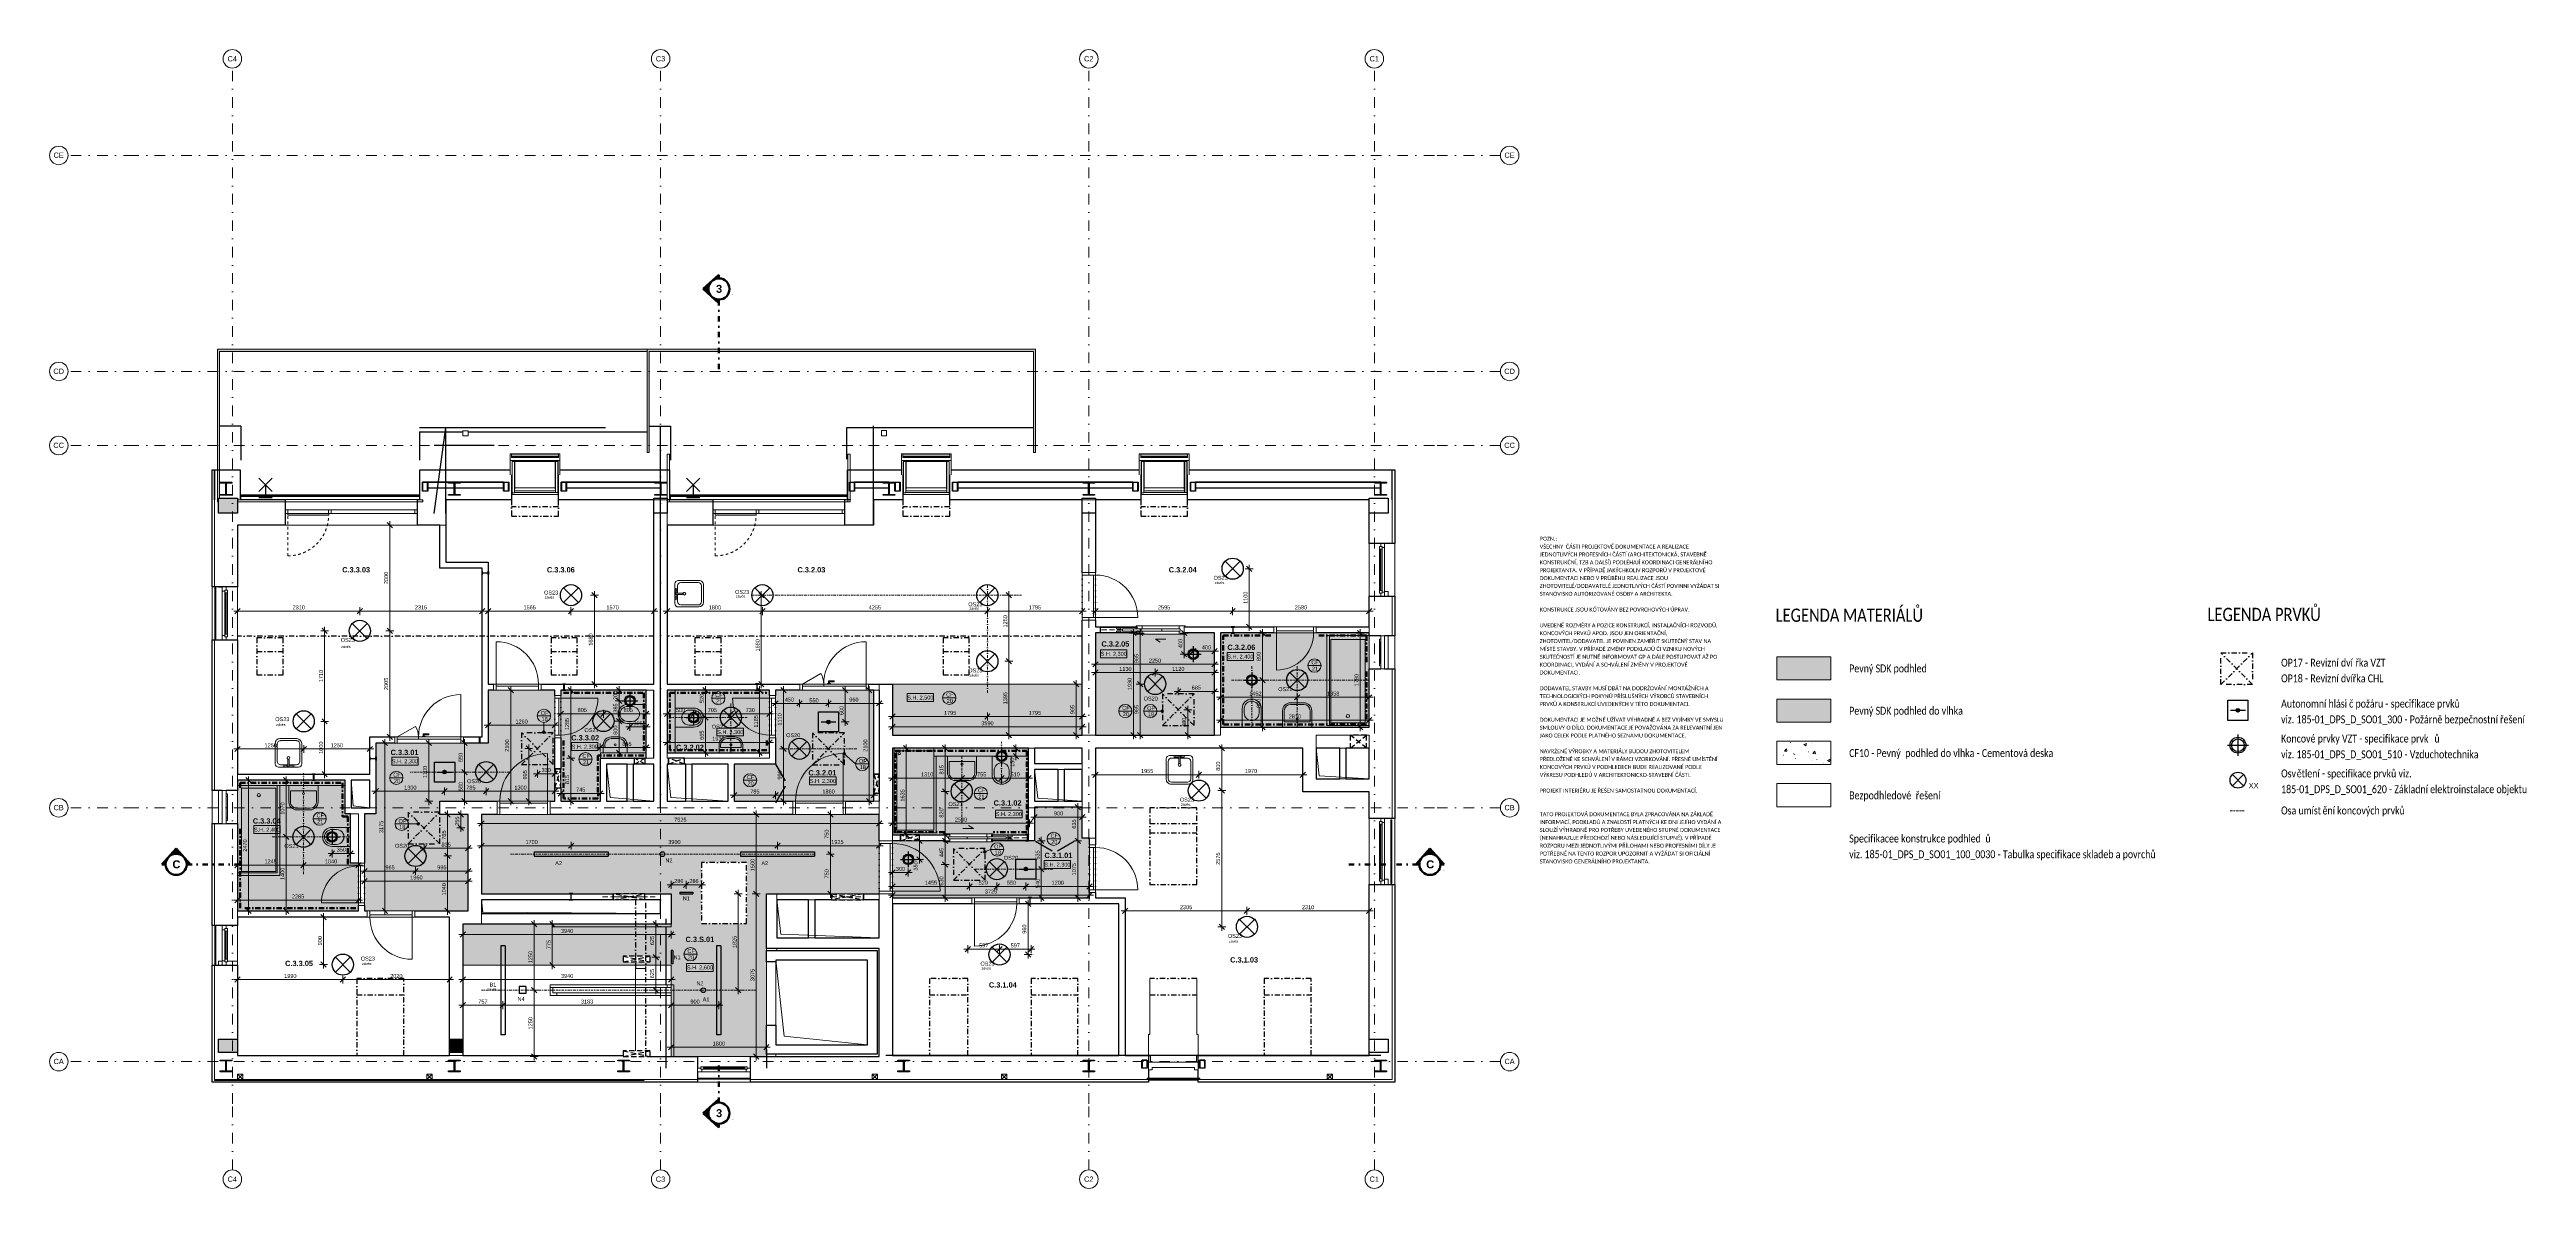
# Model space of a CAD drawing. Header units: millimetres. Extents: x -48393 to -1543, y -7799 to 13735.
import ezdxf

# ---------------------------------------------------------------- set-up
doc = ezdxf.new("R2010")
doc.units = ezdxf.units.MM
for name, pattern in [('ABMV_DashDot_2_2mm-S0_6mm', [110, 50, -30, 0, -30]), ('HA_Dash_2mm-S1mm', [100, 50, -50]), ('HA_Dash_3mm-S1mm', [150, 100, -50]), ('HA_DashDot_10mm-S3mm', [500, 200, -150, 0, -150]), ('HA_DashDot_2_2mm-S0_6mm', [110, 50, -30, 0, -30]), ('HA_DashDot_4mm-S1mm', [200, 100, -50, 0, -50]), ('HA_DashDot_6mm-S2mm', [300, 100, -100, 0, -100])]:
    doc.linetypes.add(name, pattern=pattern)
for name, color, linetype, lineweight in [('-UNDERLAY_A-AREA-____-OTLN', 9, 'Continuous', 25), ('-UNDERLAY_A-DETL-____-OTLN', 9, 'Continuous', 25), ('-UNDERLAY_A-DETL-GENF-OTLN', 9, 'Continuous', 9), ('-UNDERLAY_A-FLOR-HRAL-OTLN', 9, 'Continuous', 9), ('-UNDERLAY_A-GENM-____-HDLN', 9, 'HA_Dash_3mm-S1mm', 9), ('-UNDERLAY_A-GENM-____-OTLN', 9, 'Continuous', 9), ('-UNDERLAY_A-GLAZ-CWMG-OTLN', 9, 'Continuous', 5), ('-UNDERLAY_A-WALL-____-OTLN', 9, 'Continuous', 9), ('-UNDERLAY_I-WALL-____-OTLN', 9, 'Continuous', 9), ('-UNDERLAY_M-HVAC-DUCT-OTLN', 9, 'Continuous', 9), ('-UNDERLAY_P-SANR-FIXT-OTLN', 9, 'Continuous', 9), ('A-____-____-DIMS', 9, 'Continuous', 5), ('A-____-____-DIMS-50', 9, 'Continuous', 5), ('A-AREA-____-IDEN', 9, 'Continuous', 9), ('A-CLNG-____-IDEN', 9, 'Continuous', 9), ('A-CLNG-____-OTLN', 9, 'Continuous', 9), ('A-CLNG-____-PATT', 9, 'Continuous', 9), ('A-COLS-____-MCUT', 9, 'Continuous', 25), ('A-DETL-____-OTLN', 9, 'Continuous', 25), ('A-DETL-____-THIN', 9, 'Continuous', 9), ('A-DETL-GENF-OTLN', 9, 'Continuous', 9), ('A-DOOR-____-MCUT', 9, 'HA_DashDot_2_2mm-S0_6mm', 9), ('A-DOOR-____-OTLN', 9, 'Continuous', 9), ('A-DOOR-FRAM-OTLN', 9, 'Continuous', 9), ('A-FLOR-____-MCUT', 9, 'Continuous', 25), ('A-FLOR-____-OTLN', 9, 'Continuous', 9), ('A-FLOR-____-OVHD', 9, 'HA_DashDot_4mm-S1mm', 25), ('A-FLOR-____-PATT', 9, 'Continuous', 9), ('A-GENM-____-HDLN', 9, 'HA_Dash_3mm-S1mm', 9), ('A-GENM-____-IDEN', 9, 'Continuous', 9), ('A-GENM-____-MCUT', 9, 'HA_Dash_3mm-S1mm', 25), ('A-GENM-____-OTLN', 9, 'Continuous', 9), ('A-GLAZ-____-MCUT', 9, 'Continuous', 5), ('A-GLAZ-____-OTLN', 9, 'Continuous', 5), ('A-GLAZ-CURT-MCUT', 9, 'Continuous', 5), ('A-GLAZ-CURT-OTLN', 9, 'Continuous', 5), ('A-GLAZ-CWMG-MCUT', 9, 'Continuous', 5), ('A-GLAZ-CWMG-OTLN', 9, 'Continuous', 5), ('A-ROOF-____-MCUT', 9, 'Continuous', 25), ('A-ROOF-____-OTLN', 9, 'Continuous', 9), ('A-WALL-____-MCUT', 9, 'Continuous', 9), ('A-WALL-____-OTLN', 9, 'Continuous', 9), ('E-LITE-EQPM-IDEN', 9, 'Continuous', 9), ('E-LITE-EQPM-OTLN', 9, 'Continuous', 9), ('G-____-____-DIMS', 9, 'Continuous', 5), ('G-____-____-SYMB', 9, 'Continuous', 5), ('G-____-____-TEXT', 9, 'Continuous', 5), ('I-WALL-____-MCUT', 9, 'Continuous', 25), ('I-WALL-____-OTLN', 9, 'Continuous', 9), ('M-HVAC-CDFF-OTLN', 9, 'Continuous', 9), ('M-HVAC-DUCT-OTLN', 9, 'Continuous', 9), ('S-COLS-____-MCUT', 9, 'Continuous', 25), ('S-COLS-____-OTLN', 9, 'Continuous', 9), ('S-GRID-____-IDEN', 9, 'Continuous', 9), ('S-GRID-____-OTLN', 9, 'Continuous', 5)]:
    doc.layers.add(name, color=color, linetype=linetype, lineweight=lineweight)
doc.styles.add('Arial', font='arial.ttf', dxfattribs={"height": 100})
doc.styles.add('Arial_1', font='arial.ttf', dxfattribs={"height": 75})
doc.styles.add('Arial_2', font='arial.ttf', dxfattribs={"width": 0.8, "height": 75})
doc.styles.add('Arial_3', font='arial.ttf', dxfattribs={"height": 50})
doc.styles.add('Arial_B', font='arialbd.ttf', dxfattribs={"height": 100})
doc.styles.add('Arial_B_1', font='arialbd.ttf', dxfattribs={"height": 150})
doc.styles.add('Calibri', font='calibri.ttf', dxfattribs={"height": 75})
doc.styles.add('Calibri_1', font='calibri.ttf', dxfattribs={"width": 0.8, "height": 250})
doc.styles.add('Calibri_2', font='calibri.ttf', dxfattribs={"width": 0.8, "height": 150})
doc.dimstyles.new('Inner_Dimensions', dxfattribs={"dimscale": 304.8, "dimtxt": 76.519455, "dimasz": 0.328084, "dimexe": 0.246063, "dimexo": 0.0625, "dimgap": 0.032808, "dimtad": 1, "dimdec": 0, "dimzin": 0, "dimdsep": 46, "dimtxsty": 'Arial_1', "dimblk1": 'OBLIQUE', "dimblk2": 'OBLIQUE', "dimsah": 1, "dimcen": 0.09, "dimdle": 0.246063, "dimazin": 0, "dimtfac": 1, "dimtdec": 4, "dimtix": 1, "dimtmove": 0, "dimatfit": 3, "dimfxl": 0.246063, "dimfxlon": 1, "dimtvp": 1, "dimtolj": 1, "dimtzin": 0, "dimlwd": 9, "dimlwe": 9, "dimarcsym": 2})
doc.dimstyles.new('Inner_Dimensions_1', dxfattribs={"dimscale": 304.8, "dimtxt": 76.519455, "dimasz": 0.328084, "dimexe": 0.246063, "dimexo": 0.0625, "dimgap": 0.032808, "dimtad": 1, "dimdec": 0, "dimzin": 0, "dimdsep": 46, "dimtxsty": 'Arial_1', "dimblk1": 'OBLIQUE', "dimblk2": 'OBLIQUE', "dimsah": 1, "dimcen": 0.09, "dimdle": 0.246063, "dimazin": 0, "dimtfac": 1, "dimtdec": 4, "dimtix": 1, "dimtmove": 2, "dimatfit": 3, "dimfxl": 0.246063, "dimfxlon": 1, "dimtvp": 1, "dimtolj": 1, "dimtzin": 0, "dimlwd": 9, "dimlwe": 9, "dimarcsym": 2})

msp = doc.modelspace()

# ---------------------------------------------------------------- texts
at = {"layer": 'A-AREA-____-IDEN', "lineweight": 5, "char_height": 100, "attachment_point": 1, "style": 'Arial_B'}
for s, insert, width in [('C.3.3.03', (-42858, 3948.4), 653.375), ('C.3.3.06', (-38986.3, 3948.4), 653.375), ('C.3.2.03', (-34246.4, 3948.4), 653.375), ('C.3.2.04', (-27223.7, 3948.4), 653.375), ('C.3.2.05', (-28496.8, 2546.5), 653.375), ('C.3.2.06', (-26114.6, 2482.6), 653.375), ('C.3.3.01', (-41942, 495.6), 653.375), ('C.3.3.02', (-38525.2, 771.5), 653.375), ('C.3.2.02', (-36544.3, 591.6), 653.375), ('C.3.2.01', (-34039.3, 109.9), 653.375), ('C.3.1.02', (-30536.4, -460.9), 653.375), ('C.3.3.04', (-44549, -801.2), 653.375), ('C.3.1.01', (-29574.2, -1451.6), 653.375), ('C.3.S.01', (-36363.9, -3039.5), 673.417), ('C.3.3.05', (-43937.3, -3494.1), 653.375), ('C.3.1.03', (-26062.4, -3427.1), 653.375), ('C.3.1.04', (-30626.2, -3900.8), 653.375)]:
    msp.add_mtext(s, dxfattribs=dict(at, insert=insert, width=width))
at = {"layer": 'A-CLNG-____-IDEN', "lineweight": 5, "char_height": 75, "attachment_point": 1, "style": 'Arial_2'}
for s, insert, width in [('CF', (-24526, 2185.1), 137.89), ('21', (-24515.4, 2066.1), 115.443), ('CF', (-35800.8, 1568.1), 137.89), ('21', (-35790.2, 1449), 115.443), ('CF', (-31433.7, 1575.7), 137.89), ('20', (-31423.2, 1456.7), 115.443), ('CF', (-28103.8, 1325.7), 137.89), ('20', (-28093.2, 1206.7), 115.443), ('CF', (-41891, 61.7), 137.89), ('CF', (-38314.4, 417.1), 137.89), ('21', (-38303.8, 298), 115.443), ('CF', (-35201.4, 16.3), 137.89), ('20', (-41880.4, -57.4), 115.443), ('20', (-35190.8, -102.8), 115.443), ('CF', (-30835.7, -233.7), 137.89), ('21', (-30825.1, -352.8), 115.443), ('CF', (-43341.7, -709.5), 137.89), ('21', (-43331.2, -828.6), 115.443), ('CF', (-29457.5, -1091.8), 137.89), ('20', (-29446.9, -1210.9), 115.443), ('CF', (-36327.2, -3272.7), 137.89), ('20', (-36316.6, -3391.8), 115.443)]:
    msp.add_mtext(s, dxfattribs=dict(at, insert=insert, width=width))
at = {"layer": 'A-GENM-____-IDEN', "lineweight": 5, "char_height": 75, "attachment_point": 1, "style": 'Arial_2'}
for s, insert, width in [('OP', (-39100.9, 1228), 147.51), ('18', (-39087.7, 1115.3), 115.443), ('OP', (-27632.1, 1317.7), 147.51), ('18', (-27618.9, 1205), 115.443), ('OP', (-33082.3, 317.9), 147.51), ('18', (-33069.1, 205.2), 115.443), ('OP', (-41792, -815.7), 147.51), ('18', (-41778.8, -928.4), 115.443), ('OP', (-30527, -1298.7), 147.51), ('18', (-30513.8, -1411.4), 115.443)]:
    msp.add_mtext(s, dxfattribs=dict(at, insert=insert, width=width))
at = {"layer": 'E-LITE-EQPM-IDEN', "lineweight": 5, "char_height": 75, "attachment_point": 1, "style": 'Arial_2'}
for s, insert, width in [('OS23', (-26375.3, 3783.9), 262.953), ('OS23', (-39038.7, 3505.3), 262.953), ('OS23', (-35425.6, 3516.7), 262.953), ('OS23', (-31015.3, 3283.9), 262.953), ('OS23', (-42885.3, 2608.9), 262.953), ('OS23', (-31015.3, 2033.9), 262.953), ('OS20', (-27698.1, 1501.1), 262.953), ('OS21', (-25153.6, 1678.9), 262.953), ('OS23', (-44123.9, 1111.5), 262.953), ('OS21', (-35865.3, 968.9), 262.953), ('OS21', (-38275.3, 903.9), 262.953), ('OS20', (-34460.5, 808.9), 262.953), ('OS20', (-40495.3, -61.1), 262.953), ('OS23', (-27015.3, -411.1), 262.953), ('OS21', (-31389.6, -492.3), 262.953), ('OS21', (-43950.3, -1286.1), 262.953), ('OS20', (-41858, -1282.9), 262.953), ('A2', (-38828.5, -1611.1), 125.063), ('N2', (-36744.3, -1558.9), 131.477), ('A2', (-34928.5, -1611.1), 125.063), ('OS20', (-30342.9, -1510.2), 262.953), ('N1', (-36416.8, -2276.1), 131.477), ('OS23', (-26105.3, -2986.1), 262.953), ('OS23', (-42506.7, -3415.8), 262.953), ('N1', (-36588.8, -3389.6), 131.477), ('OS23', (-30785.8, -3511.1), 262.953), ('B1', (-40070.6, -3906.1), 125.063), ('N4', (-39542.1, -4180.5), 131.477), ('N2', (-36157.3, -3882.5), 131.477), ('A1', (-36038.5, -4186.1), 125.063)]:
    msp.add_mtext(s, dxfattribs=dict(at, insert=insert, width=width))
at = {"layer": 'G-____-____-DIMS', "lineweight": 9, "char_height": 75, "width": 592.246, "attachment_point": 1, "line_spacing_factor": 0.941778, "style": 'Arial_1'}
for s, insert in [('S.H. 2,300', (-28511.6, 2347)), ('S.H. 2,400', (-26116.7, 2295.6)), ('S.H. 2,500', (-32170.1, 1520)), ('S.H. 2,300', (-38516.8, 591.1)), ('S.H. 2,300', (-35765.4, 867.8)), ('S.H. 2,300', (-41916.6, 315.5)), ('S.H. 2,300', (-34013.5, -56.4)), ('S.H. 2,300', (-30496, -683.3)), ('S.H. 2,400', (-44526.3, -977.8)), ('S.H. 2,300', (-29577.1, -1639.3)), ('S.H. 2,600', (-36338.8, -3583.2))]:
    msp.add_mtext(s, dxfattribs=dict(at, insert=insert))
at = {"layer": 'G-____-____-SYMB', "attachment_point": 1}
for s, insert, char_height, width, style in [('\\fArial|b1|i0|c0|p34|;3', (-35786, 9285.1), 150, 144.304, 'Arial_B_1'), ('-', (-35478.4, 9128.1), 50, 28.059, 'Arial_3'), ('\\fArial|b1|i0|c0|p34|;C', (-46068.4, -1595.2), 150, 184.388, 'Arial_B_1'), ('-', (-45744.3, -1752.2), 50, 28.059, 'Arial_3'), ('\\fArial|b1|i0|c0|p34|;C', (-22354.3, -1595.2), 150, 184.388, 'Arial_B_1'), ('-', (-22030.2, -1752.2), 50, 28.059, 'Arial_3'), ('\\fArial|b1|i0|c0|p34|;3', (-35786, -6300.1), 150, 144.304, 'Arial_B_1'), ('-', (-35478.4, -6457.1), 50, 28.059, 'Arial_3')]:
    msp.add_mtext(s, dxfattribs=dict(at, insert=insert, char_height=char_height, width=width, style=style))
at = {"layer": 'G-____-____-TEXT', "color": 7, "lineweight": 9, "attachment_point": 1}
for s, insert, char_height, width, style in [('VŠECHNY ', (-20206.4, 4374.4), 75, 597.257, 'Calibri'), ('JEDNOTLIVÝCH PROFESNÍCH ČÁSTÍ (ARCHITEKTONICKÁ, STAVEBNĚ ', (-20206.4, 4225.6), 75, 4028.48, 'Calibri'), ('POZN.: ', (-20206.4, 4523.2), 75, 448.945, 'Calibri'), ('ČÁSTI PROJEKTOVÉ DOKUMENTACE A REALIZACE ', (-19713.6, 4374.4), 75, 2978.269, 'Calibri'), ('KONSTRUKČNÍ, TZB A DALŠÍ) PODLÉHAJÍ KOORDINACI GENERÁLNÍHO ', (-20206.4, 4076.8), 75, 4164.767, 'Calibri'), ('DOKUMENTACI NEBO V\xa0PRŮBĚHU REALIZACE JSOU ', (-20206.4, 3779.1), 75, 3106.539, 'Calibri'), ('PROJEKTANTA. V\xa0PŘÍPADĚ JAKÝCHKOLIV ROZPORŮ V\xa0PROJEKTOVÉ ', (-20206.4, 3927.9), 75, 4004.429, 'Calibri'), ('STANOVISKO AUTORIZOVANÉ OSOBY A ARCHITEKTA.', (-20206.4, 3481.4), 75, 3178.691, 'Calibri'), ('ZHOTOVITELÉ/DODAVATELÉ JEDNOTLIVÝCH ČÁSTÍ POVINNI VYŽÁDAT SI ', (-20206.4, 3630.3), 75, 4337.129, 'Calibri'), ('KONSTRUKCE JSOU KÓTOVÁNY BEZ POVRCHOVÝCH ÚPRAV. ', (-20206.4, 3183.8), 75, 3627.636, 'Calibri'), ('UVEDENÉ ROZMĚRY A POZICE KONSTRUKCÍ, INSTALAČNÍCH ROZVODŮ, ', (-20206.4, 2886.1), 75, 4293.037, 'Calibri'), ('LEGENDA MATERIÁL', (-15745, 3164.8), 250, 3136.202, 'Calibri_1'), ('Ů', (-13157.4, 3164.8), 250, 243.713, 'Calibri_1'), ('LEGENDA PRVK', (-7575.9, 3179.1), 250, 2353.755, 'Calibri_1'), ('Ů', (-5633.8, 3179.1), 250, 243.713, 'Calibri_1'), ('ZHOTOVITEL/DODAVATEL JE POVINEN ZAMĚŘIT SKUTEČNÝ STAV NA ', (-20206.4, 2588.5), 75, 4132.699, 'Calibri'), ('KONCOVÝCH PRVKŮ APOD. JSOU JEN ORIENTAČNÍ, ', (-20206.4, 2737.3), 75, 3094.514, 'Calibri'), ('MÍSTĚ STAVBY. V PŘÍPADĚ ZMĚNY PODKLADŮ ČI VZNIKU NOVÝCH ', (-20206.4, 2439.6), 75, 3980.378, 'Calibri'), ('SKUTEČNOSTÍ JE NUTNÉ INFORMOVAT GP A DÁLE POSTUPOVAT AŽ PO ', (-20206.4, 2290.8), 75, 4285.02, 'Calibri'), ('KOORDINACI, VYDÁNÍ A SCHVÁLENÍ ZMĚNY V PROJEKTOVÉ ', (-20206.4, 2142), 75, 3571.518, 'Calibri'), ('DOKUMENTACI. ', (-20206.4, 1993.2), 75, 1002.109, 'Calibri'), ('Pevný SDK podhled', (-14353.1, 2108), 150, 1840.675, 'Calibri_2'), ('OP17 - Revizní dví', (-6183.9, 2217.6), 150, 1705.991, 'Calibri_2'), ('OP18 - Revizní dvířka CHL', (-6183.9, 1920), 150, 2443.544, 'Calibri_2'), ('řka VZT', (-4776.3, 2217.6), 150, 718.312, 'Calibri_2'), ('TECHNOLOGICKÝCH POKYNŮ PŘÍSLUŠNÝCH VÝROBCŮ STAVEBNÍCH ', (-20206.4, 1546.7), 75, 4072.573, 'Calibri'), ('DODAVATEL STAVBY MUSÍ DBÁT NA DODRŽOVÁNÍ MONTÁŽNÍCH A ', (-20206.4, 1695.5), 75, 4072.573, 'Calibri'), ('PRVKŮ A KONSTRUKCÍ UVEDENÝCH V TÉTO DOKUMENTACI.', (-20206.4, 1397.8), 75, 3599.577, 'Calibri'), ('Autonomní hlási', (-6183.9, 1442.3), 150, 1558.48, 'Calibri_2'), ('č požáru - specifikace prvků', (-4898, 1442.3), 150, 2635.948, 'Calibri_2'), ('SMLOUVY O DÍLO. DOKUMENTACE JE POVAŽOVÁNA ZA RELEVANTNÍ JEN ', (-20206.4, 951.4), 75, 4401.264, 'Calibri'), ('DOKUMENTACI JE MOŽNÉ UŽÍVAT VÝHRADNĚ A BEZ VYJÍMKY VE SMYSLU ', (-20206.4, 1100.2), 75, 4401.264, 'Calibri'), ('Pevný SDK podhled do vlhka', (-14353.1, 1308), 150, 2700.084, 'Calibri_2'), ('viz. 185-01_DPS_D_SO01_300 - Požárně bezpečnostní řešení', (-6183.9, 1144.6), 150, 5810.631, 'Calibri_2'), ('JAKO CELEK PODLE PLATNÉHO SEZNAMU DOKUMENTACE.', (-20206.4, 802.5), 75, 3515.4, 'Calibri'), ('NAVRŽENÉ VÝROBKY A MATERIÁLY BUDOU ZHOTOVITELEM ', (-20206.4, 504.9), 75, 3615.611, 'Calibri'), ('CF10 - Pevný  podhled do vlhka - Cementová deska', (-14353.1, 508), 150, 4855.02, 'Calibri_2'), ('viz. 185-01_DPS_D_SO01_510 - Vzduchotechnika', (-6183.9, 484.6), 150, 4726.749, 'Calibri_2'), ('Koncové prvky VZT - specifikace prvk', (-6183.9, 782.3), 150, 3514.598, 'Calibri_2'), ('ů', (-3284.1, 782.3), 150, 121.857, 'Calibri_2'), ('VÝKRESU PODHLEDŮ V ARCHITEKTONICKO-STAVEBNÍ ČÁSTI. ', (-20206.4, 58.4), 75, 3647.678, 'Calibri'), ('KONCOVÝCH PRVKŮ V PODHLEDECH BUDE REALIZOVANÉ PODLE ', (-20206.4, 207.2), 75, 3924.26, 'Calibri'), ('PŘEDLOŽENÉ KE SCHVÁLENÍ V RÁMCI VZORKOVÁNÍ. PŘESNÉ UMÍSTĚNÍ ', (-20206.4, 356), 75, 4285.02, 'Calibri'), ('Osv', (-6183.9, 122.3), 150, 359.156, 'Calibri_2'), ('ětlení - specifikace prvků viz.', (-5887.6, 122.3), 150, 2712.91, 'Calibri_2'), ('PROJEKT INTERIÉRU JE ŘEŠEN SAMOSTATNOU DOKUMENTACÍ.', (-20206.4, -239.3), 75, 3775.948, 'Calibri'), ('Bezpodhledové ', (-14353.1, -292), 150, 1526.413, 'Calibri_2'), ('řešení', (-13093.7, -292), 150, 577.215, 'Calibri_2'), ('185-01_DPS_D_SO01_620 - Základní elektroinstalace objektu', (-6183.9, -175.4), 150, 5868.352, 'Calibri_2'), ('TATO PROJEKTOVÁ DOKUMENTACE BYLA ZPRACOVÁNA NA ZÁKLADĚ ', (-20206.4, -685.7), 75, 4176.792, 'Calibri'), ('INFORMACÍ, PODKLADŮ A ZNALOSTÍ PLATNÝCH KE DNI JEJÍHO VYDÁNÍ A ', (-20206.4, -834.6), 75, 4377.214, 'Calibri'), ('Osa umíst', (-6183.9, -577.7), 150, 949.198, 'Calibri_2'), ('ění koncových prvků', (-5400.8, -577.7), 150, 1968.945, 'Calibri_2'), ('SLOUŽÍ VÝHRADNĚ PRO POTŘEBY UVEDENÉHO STUPNĚ DOKUMENTACE ', (-20206.4, -983.4), 75, 4369.197, 'Calibri'), ('ROZPORU MEZI JEDNOTLIVÝMI PŘÍLOHAMI NEBO PROFESNÍMI DÍLY JE ', (-20206.4, -1281.1), 75, 4256.961, 'Calibri'), ('(NENAHRAZUJE PŘEDCHOZÍ NEBO NÁSLEDUJÍCÍ STUPNĚ). V PŘÍPADĚ ', (-20206.4, -1132.2), 75, 4140.716, 'Calibri'), ('viz. 185-01_DPS_D_SO01_100_0030 - Tabulka specifikace skladeb a povrchů', (-14353, -1405.1), 150, 7317.803, 'Calibri_2'), ('Specifikacee konstrukce podhled', (-14353, -1107.5), 150, 3123.375, 'Calibri_2'), ('ů ', (-11775.9, -1107.5), 150, 173.165, 'Calibri_2'), ('STANOVISKO GENERÁLNÍHO PROJEKTANTA.', (-20206.4, -1578.7), 75, 2633.543, 'Calibri'), ('POTŘEBNÉ NA TENTO ROZPOR UPOZORNIT A VYŽÁDAT SI OFICIÁLNÍ ', (-20206.4, -1429.9), 75, 4108.648, 'Calibri')]:
    msp.add_mtext(s, dxfattribs=dict(at, insert=insert, char_height=char_height, width=width, style=style))
at = {"layer": 'G-____-____-TEXT', "color": 11, "lineweight": 9, "attachment_point": 1}
for s, insert, char_height, width, style in [('záv', (-39028.4, 3402.4), 50, 128.27, 'Arial_3'), ('ěs', (-38922.6, 3402.4), 50, 92.194, 'Arial_3'), ('záv', (-35411.9, 3420.3), 50, 128.27, 'Arial_3'), ('ěs', (-35306.1, 3420.3), 50, 92.194, 'Arial_3'), ('záv', (-26351.8, 3678.8), 50, 128.27, 'Arial_3'), ('ěs', (-26245.9, 3678.8), 50, 92.194, 'Arial_3'), ('záv', (-30996, 3195.2), 50, 128.27, 'Arial_3'), ('ěs', (-30890.2, 3195.2), 50, 92.194, 'Arial_3'), ('záv', (-42877.2, 2468.9), 50, 128.27, 'Arial_3'), ('ěs', (-42771.4, 2468.9), 50, 92.194, 'Arial_3'), ('záv', (-30994.3, 1930.1), 50, 128.27, 'Arial_3'), ('ěs', (-30888.5, 1930.1), 50, 92.194, 'Arial_3'), ('záv', (-44106.7, 994.9), 50, 128.27, 'Arial_3'), ('ěs', (-44000.9, 994.9), 50, 92.194, 'Arial_3'), ('XX', (-6798.1, -133.1), 100, 224.472, 'Arial'), ('záv', (-26993.4, -515.1), 50, 128.27, 'Arial_3'), ('ěs', (-26887.6, -515.1), 50, 92.194, 'Arial_3'), ('záv', (-26088, -3099.6), 50, 128.27, 'Arial_3'), ('ěs', (-25982.1, -3099.6), 50, 92.194, 'Arial_3'), ('záv', (-42483.3, -3524), 50, 128.27, 'Arial_3'), ('ěs', (-42377.5, -3524), 50, 92.194, 'Arial_3'), ('záv', (-30767.1, -3613.5), 50, 128.27, 'Arial_3'), ('ěs', (-30661.2, -3613.5), 50, 92.194, 'Arial_3'), ('záv', (-40114.9, -4009.4), 50, 128.27, 'Arial_3'), ('ěs', (-40009.1, -4009.4), 50, 92.194, 'Arial_3')]:
    msp.add_mtext(s, dxfattribs=dict(at, insert=insert, char_height=char_height, width=width, style=style))
at = {"layer": 'S-GRID-____-IDEN', "lineweight": 5, "char_height": 100, "attachment_point": 1, "style": 'Arial'}
for s, insert, width in [('C4', (-45025.8, 13610.5), 220.464), ('C3', (-36925.8, 13610.5), 220.464), ('C2', (-28825.8, 13610.5), 220.464), ('C1', (-23425.8, 13610.5), 220.464), ('CE', (-48317.6, 11787.1), 240.506), ('CE', (-20874.4, 11787.1), 240.506), ('CD', (-48320.8, 7702.1), 248.523), ('CD', (-20877.6, 7702.1), 248.523), ('CC', (-48320.8, 6302.1), 248.523), ('CC', (-20877.6, 6302.1), 248.523), ('CB', (-48317.6, -547.9), 240.506), ('CB', (-20874.4, -547.9), 240.506), ('CA', (-48317.6, -5347.9), 240.506), ('CA', (-20874.4, -5347.9), 240.506), ('C4', (-45025.8, -7573.2), 220.464), ('C3', (-36925.8, -7573.2), 220.464), ('C2', (-28825.8, -7573.2), 220.464), ('C1', (-23425.8, -7573.2), 220.464)]:
    msp.add_mtext(s, dxfattribs=dict(at, insert=insert, width=width))

# ---------------------------------------------------------------- blocks, each defined once
blk = doc.blocks.new('BD Libus_IFC_ifc-1-DPS_3NP-C')
at = {"layer": 'A-COLS-____-MCUT', "color": 7}
for p, q in [((-45165, -5388), (-45165, -5372)), ((-45165, -5372), (-44945, -5372)), ((-45060, -5388), (-45165, -5388)), ((-45165, -5592), (-45165, -5576)), ((-45165, -5576), (-45060, -5576)), ((-44945, -5592), (-45165, -5592)), ((-45060, -5576), (-45060, -5388)), ((-44945, -5388), (-45050, -5388)), ((-45050, -5388), (-45050, -5576)), ((-45050, -5576), (-44945, -5576)), ((-44945, -5372), (-44945, -5388)), ((-44945, -5576), (-44945, -5592)), ((-40845, -5388), (-40845, -5372)), ((-40845, -5372), (-40625, -5372)), ((-40740, -5388), (-40845, -5388)), ((-40845, -5592), (-40845, -5576)), ((-40845, -5576), (-40740, -5576)), ((-40625, -5592), (-40845, -5592)), ((-40740, -5576), (-40740, -5388)), ((-40625, -5388), (-40730, -5388)), ((-40730, -5388), (-40730, -5576)), ((-40730, -5576), (-40625, -5576)), ((-40625, -5372), (-40625, -5388)), ((-40625, -5576), (-40625, -5592)), ((-37645, -5388), (-37645, -5372)), ((-37645, -5372), (-37425, -5372)), ((-37540, -5388), (-37645, -5388)), ((-37645, -5592), (-37645, -5576)), ((-37645, -5576), (-37540, -5576)), ((-37425, -5592), (-37645, -5592)), ((-37540, -5576), (-37540, -5388)), ((-37425, -5388), (-37530, -5388)), ((-37530, -5388), (-37530, -5576)), ((-37530, -5576), (-37425, -5576)), ((-37425, -5372), (-37425, -5388)), ((-37425, -5576), (-37425, -5592)), ((-32345, -5388), (-32345, -5372)), ((-32345, -5372), (-32125, -5372)), ((-32240, -5388), (-32345, -5388)), ((-32345, -5592), (-32345, -5576)), ((-32345, -5576), (-32240, -5576)), ((-32125, -5592), (-32345, -5592)), ((-32240, -5576), (-32240, -5388)), ((-32125, -5388), (-32230, -5388)), ((-32230, -5388), (-32230, -5576)), ((-32230, -5576), (-32125, -5576)), ((-32125, -5372), (-32125, -5388)), ((-32125, -5576), (-32125, -5592)), ((-28845, -5388), (-28845, -5372)), ((-28845, -5372), (-28625, -5372)), ((-28740, -5388), (-28845, -5388)), ((-28845, -5592), (-28845, -5576)), ((-28845, -5576), (-28740, -5576)), ((-28625, -5592), (-28845, -5592)), ((-28740, -5576), (-28740, -5388)), ((-28625, -5388), (-28730, -5388)), ((-28730, -5388), (-28730, -5576)), ((-28730, -5576), (-28625, -5576)), ((-28625, -5372), (-28625, -5388)), ((-28625, -5576), (-28625, -5592)), ((-27730, -5522), (-27730, -5372)), ((-27730, -5372), (-27630, -5372)), ((-27630, -5522), (-27730, -5522)), ((-27634, -5376), (-27726, -5376)), ((-27726, -5376), (-27726, -5518)), ((-27726, -5518), (-27634, -5518)), ((-27634, -5518), (-27634, -5376)), ((-27630, -5372), (-27630, -5522)), ((-26640, -5522), (-26640, -5372)), ((-26640, -5372), (-26540, -5372)), ((-26540, -5522), (-26640, -5522)), ((-26544, -5376), (-26636, -5376)), ((-26636, -5376), (-26636, -5518)), ((-26636, -5518), (-26544, -5518)), ((-26544, -5518), (-26544, -5376)), ((-26540, -5372), (-26540, -5522)), ((-23325, -5388), (-23325, -5372)), ((-23325, -5372), (-23105, -5372)), ((-23220, -5388), (-23325, -5388)), ((-23325, -5592), (-23325, -5576)), ((-23325, -5576), (-23220, -5576)), ((-23105, -5592), (-23325, -5592)), ((-23220, -5576), (-23220, -5388)), ((-23105, -5388), (-23210, -5388)), ((-23210, -5388), (-23210, -5576)), ((-23210, -5576), (-23105, -5576)), ((-23105, -5372), (-23105, -5388)), ((-23105, -5576), (-23105, -5592))]:
    blk.add_line(p, q, dxfattribs=at)
at = {"layer": 'A-GENM-____-MCUT', "color": 7, "linetype": 'Continuous'}
for p, q in [((-45165, 5538), (-45165, 5556)), ((-45165, 5556), (-44945, 5556)), ((-45060, 5538), (-45165, 5538)), ((-45165, 5307), (-45165, 5325)), ((-45165, 5325), (-45060, 5325)), ((-44945, 5307), (-45165, 5307)), ((-45060, 5325), (-45060, 5538)), ((-44945, 5538), (-45050, 5538)), ((-45050, 5538), (-45050, 5325)), ((-45050, 5325), (-44945, 5325)), ((-44945, 5556), (-44945, 5538)), ((-44945, 5325), (-44945, 5307)), ((-41340, 5386), (-41340, 5556)), ((-41340, 5556), (-41240, 5556)), ((-41240, 5386), (-41340, 5386)), ((-41244, 5552), (-41336, 5552)), ((-41336, 5552), (-41336, 5391)), ((-41336, 5391), (-41244, 5391)), ((-41244, 5391), (-41244, 5552)), ((-41240, 5552), (-41240, 5556)), ((-41240, 5556), (-40734, 5556)), ((-41240, 5556), (-41240, 5386)), ((-40734, 5552), (-41240, 5552)), ((-41240, 5447), (-40734, 5447)), ((-41240, 5443), (-41240, 5447)), ((-40734, 5443), (-41240, 5443)), ((-40845, 5538), (-40845, 5556)), ((-40845, 5556), (-40625, 5556)), ((-40740, 5538), (-40845, 5538)), ((-40845, 5307), (-40845, 5325)), ((-40845, 5325), (-40740, 5325)), ((-40625, 5307), (-40845, 5307)), ((-40740, 5325), (-40740, 5538)), ((-40734, 5556), (-40734, 5552)), ((-40734, 5552), (-40734, 5556)), ((-40734, 5556), (-39805, 5556)), ((-39805, 5552), (-40734, 5552)), ((-40734, 5447), (-40734, 5443)), ((-40734, 5447), (-39805, 5447)), ((-40734, 5443), (-40734, 5447)), ((-39805, 5443), (-40734, 5443)), ((-40625, 5538), (-40730, 5538)), ((-40730, 5538), (-40730, 5325)), ((-40730, 5325), (-40625, 5325)), ((-40625, 5556), (-40625, 5538)), ((-40625, 5325), (-40625, 5307)), ((-39805, 5386), (-39805, 5556)), ((-39805, 5556), (-39705, 5556)), ((-39805, 5556), (-39805, 5552)), ((-39805, 5447), (-39805, 5443)), ((-39705, 5386), (-39805, 5386)), ((-39709, 5551), (-39801, 5551)), ((-39801, 5551), (-39801, 5391)), ((-39801, 5391), (-39709, 5391)), ((-39709, 5391), (-39709, 5551)), ((-39705, 5556), (-39705, 5386)), ((-38715, 5386), (-38715, 5556)), ((-38715, 5556), (-38615, 5556)), ((-38615, 5386), (-38715, 5386)), ((-38619, 5552), (-38711, 5552)), ((-38711, 5552), (-38711, 5391)), ((-38711, 5391), (-38619, 5391)), ((-38619, 5391), (-38619, 5552)), ((-38615, 5556), (-38615, 5386)), ((-38615, 5552), (-38615, 5556)), ((-38615, 5556), (-36835, 5556)), ((-36835, 5552), (-38615, 5552)), ((-38615, 5447), (-36835, 5447)), ((-38615, 5443), (-38615, 5447)), ((-36835, 5443), (-38615, 5443)), ((-36945, 5538), (-36945, 5556)), ((-36945, 5556), (-36725, 5556)), ((-36840, 5538), (-36945, 5538)), ((-36945, 5307), (-36945, 5325)), ((-36945, 5325), (-36840, 5325)), ((-36725, 5307), (-36945, 5307)), ((-36840, 5325), (-36840, 5538)), ((-36835, 5556), (-36835, 5552)), ((-36835, 5447), (-36835, 5443)), ((-36725, 5538), (-36830, 5538)), ((-36830, 5538), (-36830, 5325)), ((-36830, 5325), (-36725, 5325)), ((-36725, 5556), (-36725, 5538)), ((-36725, 5325), (-36725, 5307)), ((-33265, 5386), (-33265, 5556)), ((-33265, 5556), (-33165, 5556)), ((-33165, 5386), (-33265, 5386)), ((-33169, 5551), (-33261, 5551)), ((-33261, 5551), (-33261, 5391)), ((-33261, 5391), (-33169, 5391)), ((-33169, 5391), (-33169, 5551)), ((-33165, 5556), (-33165, 5386)), ((-33165, 5552), (-33165, 5556)), ((-33165, 5556), (-32520, 5556)), ((-32520, 5552), (-33165, 5552)), ((-33165, 5447), (-32520, 5447)), ((-33165, 5443), (-33165, 5447)), ((-32520, 5443), (-33165, 5443)), ((-32625, 5538), (-32625, 5556)), ((-32625, 5556), (-32405, 5556)), ((-32520, 5538), (-32625, 5538)), ((-32625, 5307), (-32625, 5325)), ((-32625, 5325), (-32520, 5325)), ((-32405, 5307), (-32625, 5307)), ((-32520, 5556), (-32520, 5552)), ((-32520, 5325), (-32520, 5538)), ((-32520, 5447), (-32520, 5443)), ((-32405, 5538), (-32510, 5538)), ((-32510, 5538), (-32510, 5325)), ((-32510, 5325), (-32405, 5325)), ((-32405, 5386), (-32405, 5556)), ((-32405, 5556), (-32305, 5556)), ((-32405, 5556), (-32405, 5538)), ((-32305, 5386), (-32405, 5386)), ((-32405, 5325), (-32405, 5307)), ((-32309, 5551), (-32401, 5551)), ((-32401, 5551), (-32401, 5391)), ((-32401, 5391), (-32309, 5391)), ((-32309, 5391), (-32309, 5551)), ((-32305, 5556), (-32305, 5386)), ((-31315, 5386), (-31315, 5556)), ((-31315, 5556), (-31215, 5556)), ((-31215, 5386), (-31315, 5386)), ((-31219, 5551), (-31311, 5551)), ((-31311, 5551), (-31311, 5391)), ((-31311, 5391), (-31219, 5391)), ((-31219, 5391), (-31219, 5551)), ((-31215, 5556), (-31215, 5386)), ((-31215, 5552), (-31215, 5556)), ((-31215, 5556), (-27905, 5556)), ((-27905, 5552), (-31215, 5552)), ((-31215, 5447), (-27905, 5447)), ((-31215, 5443), (-31215, 5447)), ((-27905, 5443), (-31215, 5443)), ((-28845, 5538), (-28845, 5556)), ((-28845, 5556), (-28625, 5556)), ((-28740, 5538), (-28845, 5538)), ((-28845, 5307), (-28845, 5325)), ((-28845, 5325), (-28740, 5325)), ((-28625, 5307), (-28845, 5307)), ((-28740, 5325), (-28740, 5538)), ((-28625, 5538), (-28730, 5538)), ((-28730, 5538), (-28730, 5325)), ((-28730, 5325), (-28625, 5325)), ((-28625, 5556), (-28625, 5538)), ((-28625, 5325), (-28625, 5307)), ((-27905, 5386), (-27905, 5556)), ((-27905, 5556), (-27805, 5556)), ((-27905, 5556), (-27905, 5552)), ((-27905, 5447), (-27905, 5443)), ((-27805, 5386), (-27905, 5386)), ((-27809, 5551), (-27901, 5551)), ((-27901, 5551), (-27901, 5391)), ((-27901, 5391), (-27809, 5391)), ((-27809, 5391), (-27809, 5551)), ((-27805, 5556), (-27805, 5386)), ((-26815, 5386), (-26815, 5556)), ((-26815, 5556), (-26715, 5556)), ((-26715, 5386), (-26815, 5386)), ((-26719, 5551), (-26811, 5551)), ((-26811, 5551), (-26811, 5391)), ((-26811, 5391), (-26719, 5391)), ((-26719, 5391), (-26719, 5551)), ((-26715, 5556), (-26715, 5386)), ((-26715, 5552), (-26715, 5556)), ((-26715, 5556), (-23215, 5556)), ((-23215, 5552), (-26715, 5552)), ((-26715, 5447), (-23215, 5447)), ((-26715, 5443), (-26715, 5447)), ((-23215, 5443), (-26715, 5443)), ((-23325, 5538), (-23325, 5556)), ((-23325, 5556), (-23105, 5556)), ((-23220, 5538), (-23325, 5538)), ((-23325, 5307), (-23325, 5325)), ((-23325, 5325), (-23220, 5325)), ((-23105, 5307), (-23325, 5307)), ((-23220, 5325), (-23220, 5538)), ((-23215, 5556), (-23215, 5552)), ((-23215, 5447), (-23215, 5443)), ((-23105, 5538), (-23210, 5538)), ((-23210, 5538), (-23210, 5325)), ((-23210, 5325), (-23105, 5325)), ((-23105, 5556), (-23105, 5538)), ((-23105, 5325), (-23105, 5307)), ((-45165, -5388), (-45165, -5372)), ((-45165, -5372), (-44945, -5372)), ((-45060, -5388), (-45165, -5388)), ((-45165, -5592), (-45165, -5576)), ((-45165, -5576), (-45060, -5576)), ((-44945, -5592), (-45165, -5592)), ((-45060, -5576), (-45060, -5388)), ((-44945, -5388), (-45050, -5388)), ((-45050, -5388), (-45050, -5576)), ((-45050, -5576), (-44945, -5576)), ((-44945, -5372), (-44945, -5388)), ((-44945, -5576), (-44945, -5592)), ((-40845, -5388), (-40845, -5372)), ((-40845, -5372), (-40625, -5372)), ((-40740, -5388), (-40845, -5388)), ((-40845, -5592), (-40845, -5576)), ((-40845, -5576), (-40740, -5576)), ((-40625, -5592), (-40845, -5592)), ((-40740, -5576), (-40740, -5388)), ((-40625, -5388), (-40730, -5388)), ((-40730, -5388), (-40730, -5576)), ((-40730, -5576), (-40625, -5576)), ((-40625, -5372), (-40625, -5388)), ((-40625, -5576), (-40625, -5592)), ((-37645, -5388), (-37645, -5372)), ((-37645, -5372), (-37425, -5372)), ((-37540, -5388), (-37645, -5388)), ((-37645, -5592), (-37645, -5576)), ((-37645, -5576), (-37540, -5576)), ((-37425, -5592), (-37645, -5592)), ((-37540, -5576), (-37540, -5388)), ((-37425, -5388), (-37530, -5388)), ((-37530, -5388), (-37530, -5576)), ((-37530, -5576), (-37425, -5576)), ((-37425, -5372), (-37425, -5388)), ((-37425, -5576), (-37425, -5592)), ((-32345, -5388), (-32345, -5372)), ((-32345, -5372), (-32125, -5372)), ((-32240, -5388), (-32345, -5388)), ((-32345, -5592), (-32345, -5576)), ((-32345, -5576), (-32240, -5576)), ((-32125, -5592), (-32345, -5592)), ((-32240, -5576), (-32240, -5388)), ((-32125, -5388), (-32230, -5388)), ((-32230, -5388), (-32230, -5576)), ((-32230, -5576), (-32125, -5576)), ((-32125, -5372), (-32125, -5388)), ((-32125, -5576), (-32125, -5592)), ((-28845, -5388), (-28845, -5372)), ((-28845, -5372), (-28625, -5372)), ((-28740, -5388), (-28845, -5388)), ((-28845, -5592), (-28845, -5576)), ((-28845, -5576), (-28740, -5576)), ((-28625, -5592), (-28845, -5592)), ((-28740, -5576), (-28740, -5388)), ((-28625, -5388), (-28730, -5388)), ((-28730, -5388), (-28730, -5576)), ((-28730, -5576), (-28625, -5576)), ((-28625, -5372), (-28625, -5388)), ((-28625, -5576), (-28625, -5592)), ((-27730, -5522), (-27730, -5372)), ((-27730, -5372), (-27630, -5372)), ((-27630, -5522), (-27730, -5522)), ((-27634, -5376), (-27726, -5376)), ((-27726, -5376), (-27726, -5518)), ((-27726, -5518), (-27634, -5518)), ((-27634, -5518), (-27634, -5376)), ((-27630, -5372), (-27630, -5522)), ((-26640, -5522), (-26640, -5372)), ((-26640, -5372), (-26540, -5372)), ((-26540, -5522), (-26640, -5522)), ((-26544, -5376), (-26636, -5376)), ((-26636, -5376), (-26636, -5518)), ((-26636, -5518), (-26544, -5518)), ((-26544, -5518), (-26544, -5376)), ((-26540, -5372), (-26540, -5522)), ((-23325, -5388), (-23325, -5372)), ((-23325, -5372), (-23105, -5372)), ((-23220, -5388), (-23325, -5388)), ((-23325, -5592), (-23325, -5576)), ((-23325, -5576), (-23220, -5576)), ((-23105, -5592), (-23325, -5592)), ((-23220, -5576), (-23220, -5388)), ((-23105, -5388), (-23210, -5388)), ((-23210, -5388), (-23210, -5576)), ((-23210, -5576), (-23105, -5576)), ((-23105, -5372), (-23105, -5388)), ((-23105, -5576), (-23105, -5592))]:
    blk.add_line(p, q, dxfattribs=at)
blk = doc.blocks.new('HA_GM_Shaft_Rectangle - Default-1963423-DPS_3NP-C')
at = {"layer": '-UNDERLAY_A-DETL-GENF-OTLN'}
for p, q in [((160, -160), (1600, 0)), ((0, -1735), (160, -160))]:
    blk.add_line(p, q, dxfattribs=at)
at = {"layer": '-UNDERLAY_A-GENM-____-OTLN'}
for p, q in [((0, -1735), (0, 0)), ((0, 0), (1600, 0)), ((1600, 0), (1600, -1735)), ((1600, -1735), (0, -1735))]:
    blk.add_line(p, q, dxfattribs=at)
blk = doc.blocks.new('HA_GM_Shaft_Rectangle - Default-1963421-DPS_3NP-C')
at = {"layer": '-UNDERLAY_A-DETL-GENF-OTLN'}
for p, q in [((72, -72), (720, 0)), ((0, -1935), (72, -72))]:
    blk.add_line(p, q, dxfattribs=at)
at = {"layer": '-UNDERLAY_A-GENM-____-OTLN'}
for p, q in [((0, -1935), (0, 0)), ((0, 0), (720, 0)), ((720, 0), (720, -1935)), ((720, -1935), (0, -1935))]:
    blk.add_line(p, q, dxfattribs=at)
blk = doc.blocks.new('HA_GM_Shaft_Rectangle - Default-1963441-DPS_3NP-C')
at = {"layer": '-UNDERLAY_A-DETL-GENF-OTLN'}
for p, q in [((26, -26), (260, 0)), ((0, -3390), (26, -26))]:
    blk.add_line(p, q, dxfattribs=at)
at = {"layer": '-UNDERLAY_A-GENM-____-OTLN'}
for p, q in [((0, -3390), (0, 0)), ((0, 0), (260, 0)), ((260, 0), (260, -3390)), ((260, -3390), (0, -3390))]:
    blk.add_line(p, q, dxfattribs=at)
blk = doc.blocks.new('ABMV_Toilet_WallHung - Default-1928451-DPS_3NP-C')
at = {"layer": '-UNDERLAY_P-SANR-FIXT-OTLN'}
for p, q in [((-55, 75), (-55, 425)), ((-16, 426), (-16, 340)), ((266, 340), (266, 426)), ((305, 75), (305, 425))]:
    blk.add_line(p, q, dxfattribs=at)
for centre, radius, start, end in [((125, 425), 180, 0, 180), ((125, 426), 141, 360, 180), ((125, 340), 141, 180, 360)]:
    blk.add_arc(centre, radius, start, end, dxfattribs=at)
blk = doc.blocks.new('ABMV_Toilet_WallHung - Default-1928450-DPS_3NP-C')
at = {"layer": '-UNDERLAY_P-SANR-FIXT-OTLN'}
for p, q in [((-55, 75), (-55, 425)), ((-16, 426), (-16, 340)), ((266, 340), (266, 426)), ((305, 75), (305, 425))]:
    blk.add_line(p, q, dxfattribs=at)
for centre, radius, start, end in [((125, 425), 180, 0, 180), ((125, 426), 141, 360, 180), ((125, 340), 141, 180, 360)]:
    blk.add_arc(centre, radius, start, end, dxfattribs=at)
blk = doc.blocks.new('ABMV_WashBasin_Generic - 450x300-1903976-DPS_3NP-C')
at = {"layer": '-UNDERLAY_P-SANR-FIXT-OTLN'}
for p, q in [((-100, 200), (-100, 50)), ((-100, 50), (350, 50)), ((-70, 150), (-70, 200)), ((320, 150), (-70, 150)), ((200, 350), (50, 350)), ((50, 320), (200, 320)), ((320, 200), (320, 150)), ((350, 50), (350, 200))]:
    blk.add_line(p, q, dxfattribs=at)
for centre, radius, start, end in [((50, 200), 150, 90, 180), ((50, 200), 120, 90, 180), ((125, 200), 20, 90, 270), ((125, 200), 20, 270, 90), ((200, 200), 150, 360, 90), ((200, 200), 120, 360, 90)]:
    blk.add_arc(centre, radius, start, end, dxfattribs=at)
blk = doc.blocks.new('ABMV_WashBasin_Generic - 550x460-1465614-DPS_3NP-C')
at = {"layer": '-UNDERLAY_P-SANR-FIXT-OTLN'}
for p, q in [((250, 535), (0, 535)), ((0, 505), (250, 505)), ((-150, 385), (-150, 75)), ((-120, 175), (-120, 385)), ((370, 175), (-120, 175)), ((370, 385), (370, 175)), ((400, 75), (400, 385))]:
    blk.add_line(p, q, dxfattribs=at)
for centre, radius, start, end in [((0, 385), 150, 90, 180), ((0, 385), 120, 90, 180), ((250, 385), 150, 360, 90), ((250, 385), 120, 360, 90), ((125, 225), 20, 90, 270), ((125, 225), 20, 270, 90)]:
    blk.add_arc(centre, radius, start, end, dxfattribs=at)
blk = doc.blocks.new('ABMV_ShowerBasin_Generic - 800x1600-1646986-DPS_3NP-C')
at = {"layer": '-UNDERLAY_P-SANR-FIXT-OTLN'}
for p, q in [((0, 0), (0, 750)), ((0, 750), (0, 0)), ((50, 50), (50, 750)), ((50, 50), (50, 750)), ((150, 800), (1600, 800)), ((150, 800), (1600, 800)), ((150, 750), (1550, 750)), ((150, 750), (1550, 750)), ((1550, 750), (1550, 50)), ((1550, 750), (1550, 50)), ((1600, 800), (1600, 0)), ((1600, 800), (1600, 0)), ((1600, 0), (0, 0)), ((1600, 0), (0, 0)), ((1550, 50), (50, 50)), ((1550, 50), (50, 50))]:
    blk.add_line(p, q, dxfattribs=at)
blk.add_circle((100, 100), 20, dxfattribs=at)
blk = doc.blocks.new('ABMV_Bathtub_Generic - 800x1700-1414026-DPS_3NP-C')
at = {"layer": '-UNDERLAY_P-SANR-FIXT-OTLN'}
for p, q in [((50, 1700), (800, 1700)), ((50, 1700), (800, 1700)), ((75, 50), (75, 1625)), ((75, 1625), (725, 1625)), ((75, 1625), (725, 1625)), ((75, 50), (75, 1625)), ((725, 1625), (725, 50)), ((725, 1625), (725, 50)), ((800, 1700), (800, 0)), ((800, 1700), (800, 0)), ((800, 0), (50, 0)), ((800, 0), (50, 0)), ((725, 50), (75, 50)), ((725, 50), (75, 50))]:
    blk.add_line(p, q, dxfattribs=at)
blk.add_circle((400, 180), 30, dxfattribs=at)
blk = doc.blocks.new('ABMV_WashBasin_Generic - 550x460-1903801-DPS_3NP-C')
at = {"layer": '-UNDERLAY_P-SANR-FIXT-OTLN'}
for p, q in [((250, 535), (0, 535)), ((0, 505), (250, 505)), ((-150, 385), (-150, 75)), ((-150, 75), (400, 75)), ((-120, 175), (-120, 385)), ((370, 175), (-120, 175)), ((370, 385), (370, 175)), ((400, 75), (400, 385))]:
    blk.add_line(p, q, dxfattribs=at)
for centre, radius, start, end in [((0, 385), 150, 90, 180), ((0, 385), 120, 90, 180), ((250, 385), 150, 360, 90), ((250, 385), 120, 360, 90), ((125, 225), 20, 90, 270), ((125, 225), 20, 270, 90)]:
    blk.add_arc(centre, radius, start, end, dxfattribs=at)
blk = doc.blocks.new('Skříňka se dřezem_ pravoúhlá - 500 x 440mm-1427235-DPS_3NP-C')
at = {"layer": '-UNDERLAY_P-SANR-FIXT-OTLN'}
for p, q in [((-234, 117), (-234, -271)), ((-234, 117), (-234, -271)), ((-196, 69), (-196, -258)), ((202, 180), (-171, 180)), ((202, 180), (-171, 180)), ((3, 133), (-133, 133)), ((92, 180), (-73, 180)), ((-73, 142), (3, 142)), ((3, 161), (3, 40)), ((28, 161), (28, 40)), ((28, 142), (92, 142)), ((164, 133), (28, 133)), ((228, -258), (228, 69)), ((266, -276), (266, 117)), ((266, -276), (266, 117)), ((-145, -360), (181, -360)), ((-145, -360), (181, -360)), ((-133, -322), (164, -322))]:
    blk.add_line(p, q, dxfattribs=at)
for centre, radius, start, end in [((-171, 117), 63.5, 90, 180), ((-171, 117), 63.5, 90, 180), ((-133, 69), 63.5, 90, 180), ((-73, 161), 19, 90, 270), ((-48, 161), 19, 360, 180), ((-48, 161), 19, 180, 0), ((16, 3), 25.4, 360, 180), ((16, 3), 25.4, 180, 0), ((16, 161), 12.7, 360, 180), ((16, 40), 12.7, 180, 0), ((66, 161), 19, 360, 180), ((66, 161), 19, 180, 360), ((92, 161), 19, 270, 90), ((164, 69), 63.5, 0, 90), ((202, 117), 63.5, 0, 90), ((202, 117), 63.5, 360, 90), ((-145, -271), 88.9, 180, 270), ((-145, -271), 88.9, 180, 270), ((-133, -258), 63.5, 180, 270), ((164, -258), 63.5, 270, 0), ((181, -276), 84.4, 270, 0), ((181, -276), 84.4, 270, 0)]:
    blk.add_arc(centre, radius, start, end, dxfattribs=at)
blk = doc.blocks.new('Top Rail Type - Top Rail_Internal_-1443993-DPS_3NP-C')
at = {"layer": '-UNDERLAY_A-FLOR-HRAL-OTLN'}
for p, q in [((-38925, -3951), (-38925, -4001)), ((-38925, -4001), (-38925, -3951)), ((-38925, -3951), (-36710, -3951)), ((-38925, -4027), (-38925, -4001)), ((-36710, -4001), (-38925, -4001)), ((-38925, -4152), (-38925, -4027)), ((-38800, -4152), (-38925, -4152)), ((-38875, -4001), (-38875, -4027)), ((-38875, -4027), (-38875, -4102)), ((-38875, -4102), (-38800, -4102)), ((-38800, -4102), (-36635, -4102)), ((-38800, -4102), (-38800, -4152)), ((-36635, -4152), (-38800, -4152)), ((-36710, -4001), (-36710, -3951)), ((-36710, -3951), (-36585, -3951)), ((-36635, -4001), (-36710, -4001)), ((-36635, -4076), (-36635, -4001)), ((-36635, -5302), (-36635, -4076)), ((-36635, -4102), (-36635, -4152)), ((-36585, -3951), (-36585, -4076)), ((-36585, -4076), (-36585, -5302)), ((-36585, -5302), (-36635, -5302))]:
    blk.add_line(p, q, dxfattribs=at)
blk = doc.blocks.new('ABMV_WashBasin_Generic - 450x300-1493525-DPS_3NP-C')
at = {"layer": '-UNDERLAY_P-SANR-FIXT-OTLN'}
for p, q in [((-100, 200), (-100, 50)), ((-70, 150), (-70, 200)), ((320, 150), (-70, 150)), ((200, 350), (50, 350)), ((50, 320), (200, 320)), ((320, 200), (320, 150)), ((350, 50), (350, 200))]:
    blk.add_line(p, q, dxfattribs=at)
for centre, radius, start, end in [((50, 200), 150, 90, 180), ((50, 200), 120, 90, 180), ((125, 200), 20, 90, 270), ((125, 200), 20, 270, 90), ((200, 200), 150, 360, 90), ((200, 200), 120, 360, 90)]:
    blk.add_arc(centre, radius, start, end, dxfattribs=at)
blk = doc.blocks.new('ABMV_Bathtub_Generic - 800x1700-V1-DPS_3NP-C')
at = {"layer": '-UNDERLAY_P-SANR-FIXT-OTLN'}
for p, q in [((75, 50), (75, 1625)), ((75, 1625), (725, 1625)), ((75, 1625), (725, 1625)), ((75, 50), (75, 1625)), ((725, 1625), (725, 50)), ((725, 1625), (725, 50)), ((800, 1650), (800, 0)), ((800, 1650), (800, 0)), ((725, 50), (75, 50)), ((725, 50), (75, 50))]:
    blk.add_line(p, q, dxfattribs=at)
blk.add_circle((400, 180), 30, dxfattribs=at)
blk = doc.blocks.new('ABMV_WashBasin_Generic - 550x460-1465709-DPS_3NP-C')
at = {"layer": '-UNDERLAY_P-SANR-FIXT-OTLN'}
for p, q in [((250, 510), (0, 510)), ((0, 480), (250, 480)), ((-150, 360), (-150, 50)), ((-120, 150), (-120, 360)), ((370, 150), (-120, 150)), ((370, 360), (370, 150)), ((400, 50), (400, 360))]:
    blk.add_line(p, q, dxfattribs=at)
for centre, radius, start, end in [((0, 360), 150, 90, 180), ((0, 360), 120, 90, 180), ((250, 360), 150, 360, 90), ((250, 360), 120, 360, 90), ((125, 200), 20, 90, 270), ((125, 200), 20, 270, 90)]:
    blk.add_arc(centre, radius, start, end, dxfattribs=at)
blk = doc.blocks.new('Top Rail Type - Top Rail_Internal_-1462758-DPS_3NP-C')
at = {"layer": '-UNDERLAY_A-FLOR-HRAL-OTLN'}
for points in [[(-37090, 8028), (-37090, 8068), (-45215, 8068), (-45175, 8028), (-38601, 8028)], [(-45215, 5183), (-45195, 5183), (-45195, 5251), (-45175, 5251), (-45175, 8028), (-45215, 8068), (-45215, 5251)]]:
    blk.add_hatch(color=256, dxfattribs=at).paths.add_polyline_path(points)
for p, q in [((-45215, 8068), (-37090, 8068)), ((-45215, 5183), (-45215, 8068)), ((-37090, 8028), (-45175, 8028)), ((-45175, 8028), (-45175, 5251)), ((-37090, 8068), (-37090, 8028)), ((-45195, 5183), (-45215, 5183))]:
    blk.add_line(p, q, dxfattribs=at)
blk = doc.blocks.new('Railing - 40 x12 mm-1462728-DPS_3NP-C')
at = {"layer": '-UNDERLAY_A-FLOR-HRAL-OTLN'}
blk.add_hatch(color=256, dxfattribs=at).paths.add_polyline_path([(20, -6), (20, -4), (-20, -4), (-20, -6)])
for p, q in [((-20, -6), (-20, -4)), ((-20, -6), (20, -6)), ((20, -4), (20, -6))]:
    blk.add_line(p, q, dxfattribs=at)
blk = doc.blocks.new('Railing - 40 x12 mm-V2-DPS_3NP-C')
at = {"layer": '-UNDERLAY_A-FLOR-HRAL-OTLN'}
blk.add_hatch(color=256, dxfattribs=at).paths.add_polyline_path([(-20, 6), (-20, 4), (20, 4), (20, 6)])
for p, q in [((-20, 4), (-20, 6)), ((-20, 6), (20, 6)), ((20, 6), (20, 4))]:
    blk.add_line(p, q, dxfattribs=at)
blk = doc.blocks.new('Railing - Railing-1462773-DPS_3NP-C')
blk.add_blockref('Railing - 40 x12 mm-1462728-DPS_3NP-C', (-37070, 6119))
at = {"rotation": 180}
blk.add_blockref('Railing - 40 x12 mm-V2-DPS_3NP-C', (-29765, 6119), dxfattribs=at)
blk = doc.blocks.new('Top Rail Type - Top Rail_Internal_-1462797-DPS_3NP-C')
at = {"layer": '-UNDERLAY_A-FLOR-HRAL-OTLN'}
for points in [[(-29785, 8028), (-29745, 8068), (-37090, 8068), (-37050, 8028), (-30438, 8028)], [(-37090, 6116), (-37050, 6116), (-37050, 8028), (-37090, 8068), (-37090, 7475)], [(-29785, 6116), (-29745, 6116), (-29745, 8068), (-29785, 8028), (-29785, 7475)]]:
    blk.add_hatch(color=256, dxfattribs=at).paths.add_polyline_path(points)
for p, q in [((-37090, 8068), (-29745, 8068)), ((-37090, 6116), (-37090, 8068)), ((-29785, 8028), (-37050, 8028)), ((-37050, 8028), (-37050, 6116)), ((-29785, 6116), (-29785, 8028)), ((-29745, 8068), (-29745, 6116)), ((-37050, 6116), (-37090, 6116)), ((-29745, 6116), (-29785, 6116))]:
    blk.add_line(p, q, dxfattribs=at)
blk = doc.blocks.new('Obdélníková příčel - 50x70mm EXT-1693826-DPS_3NP-C')
at = {"layer": '-UNDERLAY_A-GLAZ-CWMG-OTLN'}
for p, q in [((-43064, 4963), (-43064, 5033)), ((-43064, 5033), (-41485, 5033)), ((-43064, 4963), (-41485, 4963)), ((-41485, 5033), (-41485, 4963))]:
    blk.add_line(p, q, dxfattribs=at)
blk = doc.blocks.new('Obdélníková příčel - 50x70mm EXT-1693828-DPS_3NP-C')
at = {"layer": '-UNDERLAY_A-GLAZ-CWMG-OTLN'}
for p, q in [((-43885, 4963), (-43885, 5033)), ((-43885, 5033), (-43114, 5033)), ((-43885, 4963), (-43114, 4963)), ((-43114, 5033), (-43114, 4963))]:
    blk.add_line(p, q, dxfattribs=at)
blk = doc.blocks.new('Railing - Railing-1635701-DPS_3NP-C')
at = {"layer": '-UNDERLAY_A-FLOR-HRAL-OTLN'}
blk.add_hatch(color=256, dxfattribs=at).paths.add_polyline_path([(-45245, 2573), (-45245, 3573), (-45265, 3573), (-45265, 2573)])
for p, q in [((-45265, 3573), (-45245, 3573)), ((-45265, 3573), (-45265, 2573)), ((-45245, 2573), (-45245, 3573)), ((-45245, 2573), (-45265, 2573))]:
    blk.add_line(p, q, dxfattribs=at)
blk = doc.blocks.new('Railing - Railing-1635777-DPS_3NP-C')
at = {"layer": '-UNDERLAY_A-FLOR-HRAL-OTLN'}
blk.add_hatch(color=256, dxfattribs=at).paths.add_polyline_path([(-45245, -3577), (-45245, -2827), (-45265, -2827), (-45265, -3577)])
for p, q in [((-45265, -2827), (-45245, -2827)), ((-45265, -2827), (-45265, -3577)), ((-45245, -3577), (-45245, -2827)), ((-45245, -3577), (-45265, -3577))]:
    blk.add_line(p, q, dxfattribs=at)
blk = doc.blocks.new('Railing - Railing-1635921-DPS_3NP-C')
at = {"layer": '-UNDERLAY_A-FLOR-HRAL-OTLN'}
blk.add_hatch(color=256, dxfattribs=at).paths.add_polyline_path([(-23025, -2032), (-23005, -2032), (-23005, -832), (-23025, -832)])
for p, q in [((-23025, -832), (-23005, -832)), ((-23025, -832), (-23025, -2032)), ((-23005, -2032), (-23005, -832)), ((-23005, -2032), (-23025, -2032))]:
    blk.add_line(p, q, dxfattribs=at)
blk = doc.blocks.new('Railing - Railing-1637265-DPS_3NP-C')
at = {"layer": '-UNDERLAY_A-FLOR-HRAL-OTLN'}
blk.add_hatch(color=256, dxfattribs=at).paths.add_polyline_path([(-35135, -5732), (-35135, -5712), (-36135, -5712), (-36135, -5732)])
for p, q in [((-36135, -5732), (-36135, -5712)), ((-35135, -5712), (-36135, -5712)), ((-36135, -5732), (-35135, -5732)), ((-35135, -5712), (-35135, -5732))]:
    blk.add_line(p, q, dxfattribs=at)
blk = doc.blocks.new('Top Rail Type - Top Rail_Internal_-1841589-DPS_3NP-C')
at = {"layer": '-UNDERLAY_A-FLOR-HRAL-OTLN'}
for p, q in [((-38875, -2852), (-38875, -2802)), ((-38875, -2802), (-36635, -2802)), ((-36635, -2802), (-36635, -2852)), ((-36635, -2852), (-38875, -2852))]:
    blk.add_line(p, q, dxfattribs=at)
blk = doc.blocks.new('Railing - Railing-1844160-DPS_3NP-C')
at = {"layer": '-UNDERLAY_A-FLOR-HRAL-OTLN'}
blk.add_hatch(color=256, dxfattribs=at).paths.add_polyline_path([(-26635, -5732), (-26635, -5712), (-27635, -5712), (-27635, -5732), (-27173, -5732)])
for p, q in [((-27635, -5732), (-27635, -5712)), ((-26635, -5712), (-27635, -5712)), ((-27635, -5732), (-26635, -5732)), ((-26635, -5712), (-26635, -5732))]:
    blk.add_line(p, q, dxfattribs=at)
blk = doc.blocks.new('HA_GM_Opening_Rectangle_WallBased - Default-2005409-DPS_3NP-C')
at = {"layer": 'A-GENM-____-MCUT'}
for p, q in [((425, 57.5), (-175, -57.5)), ((-175, 57.5), (425, -57.5)), ((-175, 57.5), (-175, -57.5)), ((-175, 57.5), (425, 57.5)), ((425, 57.5), (425, -57.5)), ((-175, -57.5), (425, -57.5))]:
    blk.add_line(p, q, dxfattribs=at)
blk = doc.blocks.new('TB_Porotherm KP11_5_1000mm - TB_Porotherm KP11_5_1000mm-1863649-DPS_3NP-C')
at = {"layer": '-UNDERLAY_A-GENM-____-HDLN'}
for p, q in [((-500, 57.5), (500, 57.5)), ((-500, 0), (500, 0)), ((500, -57.5), (-500, -57.5))]:
    blk.add_line(p, q, dxfattribs=at)
blk = doc.blocks.new('HA_GM_Opening_Rectangle_WallBased - Default-2067239-DPS_3NP-C')
at = {"layer": 'A-GENM-____-MCUT'}
for p, q in [((275, 125), (-25, -125)), ((-25, 125), (275, -125)), ((-25, 125), (-25, -125)), ((-25, 125), (275, 125)), ((275, 125), (275, -125)), ((-25, -125), (275, -125))]:
    blk.add_line(p, q, dxfattribs=at)
blk = doc.blocks.new('HA_GM_Opening_Rectangle_WallBased - Default-2068241-DPS_3NP-C')
at = {"layer": 'A-GENM-____-MCUT'}
for p, q in [((225, 58), (25, -58)), ((25, 58), (225, -58)), ((25, 58), (25, -58)), ((25, 58), (225, 58)), ((225, 58), (225, -58))]:
    blk.add_line(p, q, dxfattribs=at)
blk = doc.blocks.new('HA_DR_Single_Swing_Solid - In_BJ_700x2100-2040353-DPS_3NP-C')
at = {"layer": 'A-DOOR-____-MCUT'}
for p, q in [((-350, 57.5), (350, 57.5)), ((-350, -57.5), (350, -57.5))]:
    blk.add_line(p, q, dxfattribs=at)
at = {"layer": 'A-DOOR-____-OTLN'}
for p, q in [((-350, -17.5), (-350, -57.5)), ((-350, -17.5), (350, -17.5)), ((-350, -57.5), (350, -57.5)), ((350, -17.5), (350, -57.5))]:
    blk.add_line(p, q, dxfattribs=at)
at = {"layer": 'A-DOOR-____-OTLN', "lineweight": 5}
blk.add_line((350, -757.5), (350, -57.5), dxfattribs=at)
blk.add_arc((350, -57.5), 700, 180, 270, dxfattribs=at)
at = {"layer": 'A-DOOR-FRAM-OTLN'}
for p, q in [((-350, 57.5), (-400, 57.5)), ((-400, 57.5), (-400, -57.5)), ((350, 57.5), (-350, 57.5)), ((-350, 57.5), (-350, -57.5)), ((350, -57.5), (350, 57.5)), ((350, 57.5), (400, 57.5)), ((400, 57.5), (400, -57.5)), ((-400, -57.5), (-350, -57.5)), ((400, -57.5), (350, -57.5))]:
    blk.add_line(p, q, dxfattribs=at)
blk = doc.blocks.new('HA_DR_Single_Swing_Solid - In_BJ_900x2100_Vstup-2040228-DPS_3NP-C')
at = {"layer": 'A-DOOR-____-MCUT'}
for p, q in [((-450, 125), (450, 125)), ((-450, -125), (450, -125))]:
    blk.add_line(p, q, dxfattribs=at)
at = {"layer": 'A-DOOR-____-OTLN', "lineweight": 5}
blk.add_line((450, 1025), (450, 125), dxfattribs=at)
at = {"layer": 'A-DOOR-____-OTLN'}
for p, q in [((-500, 125), (500, 125)), ((450, 125), (-450, 125)), ((-450, 125), (-450, 85)), ((450, 85), (-450, 85)), ((450, 125), (450, 85)), ((-500, -125), (500, -125))]:
    blk.add_line(p, q, dxfattribs=at)
at = {"layer": 'A-DOOR-____-OTLN', "lineweight": 5}
blk.add_arc((450, 125), 900, 90, 180, dxfattribs=at)
at = {"layer": 'A-DOOR-FRAM-OTLN'}
for p, q in [((-500, 125), (-500, -125)), ((-450, 125), (-500, 125)), ((-450, 125), (-450, -125)), ((450, -125), (450, 125)), ((450, 125), (500, 125)), ((500, 125), (500, -125)), ((-500, -125), (-450, -125)), ((-450, -125), (450, -125)), ((500, -125), (450, -125))]:
    blk.add_line(p, q, dxfattribs=at)
blk = doc.blocks.new('HA_DR_Double_Swing_Solid - In_BJ_1200x2100_800-1662813-DPS_3NP-C')
at = {"layer": 'A-DOOR-____-MCUT'}
for p, q in [((-600, 57), (600, 57)), ((-600, -58), (600, -58))]:
    blk.add_line(p, q, dxfattribs=at)
at = {"layer": 'A-DOOR-____-OTLN', "lineweight": 5}
for p, q in [((600, 857), (600, 57)), ((-254, 257), (-600, 57))]:
    blk.add_line(p, q, dxfattribs=at)
at = {"layer": 'A-DOOR-____-OTLN'}
for p, q in [((-200, 57), (-600, 57)), ((-600, 17), (-600, 57)), ((-200, 17), (-600, 17)), ((-200, 17), (-200, 57)), ((600, 57), (-200, 57)), ((-200, 57), (-200, 17)), ((600, 17), (-200, 17)), ((-70, 65), (-130, 65)), ((-130, 57), (-130, 65)), ((-108, 65), (-108, 115)), ((-108, 115), (-5, 115)), ((-93, 100), (-93, 65)), ((-5, 100), (-93, 100)), ((-70, 57), (-70, 65)), ((-5, 100), (-5, 115)), ((600, 57), (600, 17))]:
    blk.add_line(p, q, dxfattribs=at)
at = {"layer": 'A-DOOR-____-OTLN', "lineweight": 5}
for centre, radius, start, end in [((600, 57), 800, 90, 180), ((-600, 57), 400, 360, 30)]:
    blk.add_arc(centre, radius, start, end, dxfattribs=at)
at = {"layer": 'A-DOOR-____-OTLN'}
blk.add_open_spline([(-108, 115), (-108, 115), (-107, 115), (-107, 114), (-107, 114), (-106, 114), (-106, 113), (-105, 113), (-105, 112), (-104, 111), (-103, 111), (-103, 110), (-102, 110), (-102, 109), (-101, 109), (-101, 108), (-100, 108), (-100, 107), (-100, 107), (-99, 107), (-99, 106), (-98, 106), (-98, 105), (-97, 105), (-97, 104), (-96, 104), (-96, 103), (-95, 103), (-95, 102), (-94, 102), (-94, 101), (-93, 101), (-93, 101), (-93, 100), (-93, 100), (-93, 100)], degree=3, knots=[0, 0, 0, 0, 0.083333, 0.125, 0.166667, 0.208333, 0.229167, 0.25, 0.291667, 0.333333, 0.354167, 0.375, 0.395833, 0.416667, 0.4375, 0.458333, 0.479167, 0.5, 0.520833, 0.541667, 0.5625, 0.583333, 0.604167, 0.625, 0.645833, 0.666667, 0.6875, 0.708333, 0.75, 0.770833, 0.791667, 0.833333, 0.875, 0.916667, 1, 1, 1, 1], dxfattribs=at)
at = {"layer": 'A-DOOR-FRAM-OTLN'}
for p, q in [((-650, 57), (-650, -58)), ((-600, 57), (-650, 57)), ((-600, 57), (-600, -58)), ((600, -58), (600, 57)), ((600, 57), (650, 57)), ((650, 57), (650, -58)), ((-650, -58), (-600, -58)), ((-600, -58), (600, -58)), ((650, -58), (600, -58))]:
    blk.add_line(p, q, dxfattribs=at)
blk = doc.blocks.new('HA_DR_Single_Swing_Solid - In_BJ_700x2100-2040355-DPS_3NP-C')
at = {"layer": 'A-DOOR-____-MCUT'}
for p, q in [((-350, 57.5), (350, 57.5)), ((-350, -57.5), (350, -57.5))]:
    blk.add_line(p, q, dxfattribs=at)
at = {"layer": 'A-DOOR-____-OTLN', "lineweight": 5}
blk.add_line((350, 757.5), (350, 57.5), dxfattribs=at)
at = {"layer": 'A-DOOR-____-OTLN'}
for p, q in [((350, 57.5), (-350, 57.5)), ((-350, 57.5), (-350, 17.5)), ((350, 17.5), (-350, 17.5)), ((350, 57.5), (350, 17.5))]:
    blk.add_line(p, q, dxfattribs=at)
at = {"layer": 'A-DOOR-____-OTLN', "lineweight": 5}
blk.add_arc((350, 57.5), 700, 90, 180, dxfattribs=at)
at = {"layer": 'A-DOOR-FRAM-OTLN'}
for p, q in [((-400, 57.5), (-400, -57.5)), ((-350, 57.5), (-400, 57.5)), ((-350, 57.5), (-350, -57.5)), ((350, -57.5), (350, 57.5)), ((350, 57.5), (400, 57.5)), ((400, 57.5), (400, -57.5)), ((-400, -57.5), (-350, -57.5)), ((-350, -57.5), (350, -57.5)), ((400, -57.5), (350, -57.5))]:
    blk.add_line(p, q, dxfattribs=at)
blk = doc.blocks.new('HA_DR_Single_Swing_Solid - In_BJ_900x2100_Vstup-2040224-DPS_3NP-C')
at = {"layer": 'A-DOOR-____-MCUT'}
for p, q in [((-450, 125), (450, 125)), ((-450, -125), (450, -125))]:
    blk.add_line(p, q, dxfattribs=at)
at = {"layer": 'A-DOOR-____-OTLN', "lineweight": 5}
blk.add_line((450, 1025), (450, 125), dxfattribs=at)
at = {"layer": 'A-DOOR-____-OTLN'}
for p, q in [((-500, 125), (500, 125)), ((450, 125), (-450, 125)), ((-450, 125), (-450, 85)), ((450, 85), (-450, 85)), ((450, 125), (450, 85)), ((-500, -125), (500, -125))]:
    blk.add_line(p, q, dxfattribs=at)
at = {"layer": 'A-DOOR-____-OTLN', "lineweight": 5}
blk.add_arc((450, 125), 900, 90, 180, dxfattribs=at)
at = {"layer": 'A-DOOR-FRAM-OTLN'}
for p, q in [((-500, 125), (-500, -125)), ((-450, 125), (-500, 125)), ((-450, 125), (-450, -125)), ((450, -125), (450, 125)), ((450, 125), (500, 125)), ((500, 125), (500, -125)), ((-500, -125), (-450, -125)), ((-450, -125), (450, -125)), ((500, -125), (450, -125))]:
    blk.add_line(p, q, dxfattribs=at)
blk = doc.blocks.new('HA_DR_Single_Swing_Solid - In_BJ_800x2100-2040333-DPS_3NP-C')
at = {"layer": 'A-DOOR-____-MCUT'}
for p, q in [((-400, 125), (400, 125)), ((-400, -125), (400, -125))]:
    blk.add_line(p, q, dxfattribs=at)
at = {"layer": 'A-DOOR-____-OTLN', "lineweight": 5}
blk.add_line((400, 925), (400, 125), dxfattribs=at)
at = {"layer": 'A-DOOR-____-OTLN'}
for p, q in [((400, 125), (-400, 125)), ((-400, 125), (-400, 85)), ((400, 85), (-400, 85)), ((400, 125), (400, 85))]:
    blk.add_line(p, q, dxfattribs=at)
at = {"layer": 'A-DOOR-____-OTLN', "lineweight": 5}
blk.add_arc((400, 125), 800, 90, 180, dxfattribs=at)
at = {"layer": 'A-DOOR-FRAM-OTLN'}
for p, q in [((-450, 125), (-450, -125)), ((-400, 125), (-450, 125)), ((-400, 125), (-400, -125)), ((400, -125), (400, 125)), ((400, 125), (450, 125)), ((450, 125), (450, -125)), ((-450, -125), (-400, -125)), ((-400, -125), (400, -125)), ((450, -125), (400, -125))]:
    blk.add_line(p, q, dxfattribs=at)
blk = doc.blocks.new('HA_DR_Single_Swing_Solid - In_BJ_800x2100-2040335-DPS_3NP-C')
at = {"layer": 'A-DOOR-____-MCUT'}
for p, q in [((-400, 57.5), (400, 57.5)), ((-400, -57.5), (400, -57.5))]:
    blk.add_line(p, q, dxfattribs=at)
at = {"layer": 'A-DOOR-____-OTLN', "lineweight": 5}
blk.add_line((400, 857.5), (400, 57.5), dxfattribs=at)
at = {"layer": 'A-DOOR-____-OTLN'}
for p, q in [((400, 57.5), (-400, 57.5)), ((-400, 57.5), (-400, 17.5)), ((400, 17.5), (-400, 17.5)), ((400, 57.5), (400, 17.5))]:
    blk.add_line(p, q, dxfattribs=at)
at = {"layer": 'A-DOOR-____-OTLN', "lineweight": 5}
blk.add_arc((400, 57.5), 800, 90, 180, dxfattribs=at)
at = {"layer": 'A-DOOR-FRAM-OTLN'}
for p, q in [((-450, 57.5), (-450, -57.5)), ((-400, 57.5), (-450, 57.5)), ((-400, 57.5), (-400, -57.5)), ((400, -57.5), (400, 57.5)), ((400, 57.5), (450, 57.5)), ((450, 57.5), (450, -57.5)), ((-450, -57.5), (-400, -57.5)), ((-400, -57.5), (400, -57.5)), ((450, -57.5), (400, -57.5))]:
    blk.add_line(p, q, dxfattribs=at)
blk = doc.blocks.new('HA_DR_Single_SlidingToPocket_Solid - In_BJ_700x2100-2021921-DPS_3NP-C')
at = {"layer": 'A-DOOR-____-MCUT'}
for p, q in [((-350, 77), (350, 77)), ((-350, -78), (350, -78))]:
    blk.add_line(p, q, dxfattribs=at)
at = {"layer": 'A-DOOR-____-MCUT', "linetype": 'Continuous', "lineweight": 5}
for p, q in [((100, 177), (-100, 177)), ((-20, 20), (720, 20)), ((-20, -19), (-20, 20)), ((100, 177), (8, 231)), ((720, 20), (720, -19)), ((720, -19), (-20, -19))]:
    blk.add_line(p, q, dxfattribs=at)
at = {"layer": 'A-DOOR-____-OTLN'}
for p, q in [((370, 20), (-370, 20)), ((-370, 20), (-370, -20)), ((370, 20), (370, -20)), ((370, -20), (-370, -20))]:
    blk.add_line(p, q, dxfattribs=at)
at = {"layer": 'A-DOOR-FRAM-OTLN'}
for p, q in [((-463, 57), (-463, 77)), ((-463, 77), (-350, 77)), ((-443, 57), (-463, 57)), ((-443, 57), (-443, -58)), ((-350, 20), (-370, 20)), ((-370, 20), (-370, -20)), ((-350, 77), (-350, 20)), ((350, 77), (-350, 77)), ((350, 20), (350, 77)), ((350, 77), (462, 77)), ((442, 20), (350, 20)), ((462, 57), (442, 57)), ((442, 57), (442, 20)), ((462, 77), (462, 57)), ((462, 20), (462, 47)), ((752, 47), (752, 20)), ((832, 47), (752, 47)), ((752, 20), (832, 20)), ((832, 20), (832, 47)), ((-463, -58), (-443, -58)), ((-463, -78), (-463, -58)), ((-350, -78), (-463, -78)), ((-370, -20), (-350, -20)), ((-350, -20), (-350, -78)), ((-350, -78), (350, -78)), ((350, -78), (350, -20)), ((350, -20), (442, -20)), ((462, -78), (350, -78)), ((462, -20), (442, -20)), ((442, -20), (442, -58)), ((442, -58), (462, -58)), ((462, -20), (462, -19)), ((462, -47), (462, -20)), ((462, -58), (462, -78)), ((752, -20), (752, -47)), ((832, -20), (752, -20)), ((752, -47), (832, -47)), ((832, -47), (832, -20))]:
    blk.add_line(p, q, dxfattribs=at)
blk = doc.blocks.new('HA_WD_SinglePanel - 750x2100-2009430-DPS_3NP-C')
at = {"layer": 'A-GLAZ-____-MCUT'}
for p, q in [((-375, 70), (-295, 70)), ((-315, 0), (-375, 0)), ((-315, -25), (-315, 25)), ((-315, 25), (-265, 25)), ((-295, 70), (-295, 25)), ((-265, 25), (-265, -25)), ((265, 5), (-265, 5)), ((265, -25), (265, 25)), ((265, 25), (315, 25)), ((295, 25), (295, 70)), ((295, 70), (375, 70)), ((315, 25), (315, -25)), ((375, 0), (315, 0)), ((-265, -25), (-315, -25)), ((265, -5), (-265, -5)), ((315, -25), (265, -25))]:
    blk.add_line(p, q, dxfattribs=at)
at = {"layer": 'A-GLAZ-____-OTLN'}
for p, q in [((-315, 25), (-315, -25)), ((-315, 25), (315, 25)), ((-295, 70), (295, 70)), ((265, 25), (-265, 25)), ((315, 25), (315, -25)), ((315, -25), (-315, -25)), ((265, -25), (-265, -25))]:
    blk.add_line(p, q, dxfattribs=at)
blk = doc.blocks.new('HA_WD_SinglePanel - 1000x2100-1667528-DPS_3NP-C')
at = {"layer": 'A-GLAZ-____-MCUT'}
for p, q in [((-500, 70), (-420, 70)), ((-440, 0), (-500, 0)), ((-440, -25), (-440, 25)), ((-440, 25), (-390, 25)), ((-420, 70), (-420, 25)), ((-390, 25), (-390, -25)), ((390, 5), (-390, 5)), ((390, -25), (390, 25)), ((390, 25), (440, 25)), ((420, 25), (420, 70)), ((420, 70), (500, 70)), ((440, 25), (440, -25)), ((500, 0), (440, 0)), ((-390, -25), (-440, -25)), ((390, -5), (-390, -5)), ((440, -25), (390, -25))]:
    blk.add_line(p, q, dxfattribs=at)
at = {"layer": 'A-GLAZ-____-OTLN'}
for p, q in [((-440, 25), (-440, -25)), ((-440, 25), (440, 25)), ((-420, 70), (420, 70)), ((390, 25), (-390, 25)), ((440, 25), (440, -25)), ((440, -25), (-440, -25)), ((390, -25), (-390, -25))]:
    blk.add_line(p, q, dxfattribs=at)
blk = doc.blocks.new('HA_WD_SinglePanel - 1000x2400-1662822-DPS_3NP-C')
at = {"layer": 'A-GLAZ-____-MCUT'}
for p, q in [((-500, 0), (-500, 70)), ((-500, 70), (-420, 70)), ((-440, 0), (-500, 0)), ((-440, -25), (-440, 25)), ((-440, 25), (-390, 25)), ((-420, 70), (-420, 25)), ((-390, 25), (-390, -25)), ((390, 5), (-390, 5)), ((390, -25), (390, 25)), ((390, 25), (440, 25)), ((420, 25), (420, 70)), ((420, 70), (500, 70)), ((440, 25), (440, -25)), ((500, 0), (440, 0)), ((500, 70), (500, 0)), ((-390, -25), (-440, -25)), ((390, -5), (-390, -5)), ((440, -25), (390, -25))]:
    blk.add_line(p, q, dxfattribs=at)
at = {"layer": 'A-GLAZ-____-OTLN'}
for p, q in [((-440, 25), (-440, -25)), ((-440, 25), (440, 25)), ((-420, 70), (420, 70)), ((390, 25), (-390, 25)), ((440, 25), (440, -25)), ((440, -25), (-440, -25)), ((390, -25), (-390, -25))]:
    blk.add_line(p, q, dxfattribs=at)
blk = doc.blocks.new('HA_GM_Shaft_Rectangle - Default-2056013-DPS_3NP-C')
at = {"layer": 'A-DETL-GENF-OTLN'}
for p, q in [((70, -70), (700, 0)), ((0, -900), (70, -70))]:
    blk.add_line(p, q, dxfattribs=at)
at = {"layer": 'A-GENM-____-OTLN'}
for p, q in [((0, -900), (0, 0)), ((0, 0), (700, 0)), ((700, 0), (700, -900)), ((700, -900), (0, -900))]:
    blk.add_line(p, q, dxfattribs=at)
blk = doc.blocks.new('HA_GM_Shaft_Rectangle - Default-2056011-DPS_3NP-C')
at = {"layer": 'A-DETL-GENF-OTLN'}
for p, q in [((70, -70), (700, 0)), ((0, -1150), (70, -70))]:
    blk.add_line(p, q, dxfattribs=at)
at = {"layer": 'A-GENM-____-OTLN'}
for p, q in [((0, -1150), (0, 0)), ((0, 0), (700, 0)), ((700, 0), (700, -1150)), ((700, -1150), (0, -1150))]:
    blk.add_line(p, q, dxfattribs=at)
blk = doc.blocks.new('HA_GM_Shaft_Rectangle - Default-2056009-DPS_3NP-C')
at = {"layer": 'A-DETL-GENF-OTLN'}
for p, q in [((60, -60), (600, 0)), ((0, -900), (60, -60))]:
    blk.add_line(p, q, dxfattribs=at)
at = {"layer": 'A-GENM-____-OTLN'}
for p, q in [((0, -900), (0, 0)), ((0, 0), (600, 0)), ((600, 0), (600, -900)), ((600, -900), (0, -900))]:
    blk.add_line(p, q, dxfattribs=at)
blk = doc.blocks.new('Roof-Windows_VELUX_VFE - VFE size 940x1370 _PK38__31-1785092-DPS_3NP-C')
at = {"layer": 'A-GLAZ-____-OTLN'}
for p, q in [((470, 235), (-470, 235)), ((-470, -235), (-470, 235)), ((-470, -105), (-470, 36)), ((-470, 36), (-400, 36)), ((-400, 36), (-400, -10)), ((400, -10), (400, 36)), ((400, 36), (470, 36)), ((470, -235), (470, 235)), ((470, 36), (470, -105)), ((470, -105), (-470, -105)), ((-470, -235), (470, -235)), ((-400, -10), (400, -10))]:
    blk.add_line(p, q, dxfattribs=at)
blk = doc.blocks.new('HA_DR_Single_Swing_Solid - In_BJ_800x2100-2040331-DPS_3NP-C')
at = {"layer": 'A-DOOR-____-MCUT'}
for p, q in [((-400, 57.5), (400, 57.5)), ((-400, -57.5), (400, -57.5))]:
    blk.add_line(p, q, dxfattribs=at)
at = {"layer": 'A-DOOR-____-OTLN'}
for p, q in [((-400, -17.5), (-400, -57.5)), ((-400, -17.5), (400, -17.5)), ((-400, -57.5), (400, -57.5)), ((400, -17.5), (400, -57.5))]:
    blk.add_line(p, q, dxfattribs=at)
at = {"layer": 'A-DOOR-____-OTLN', "lineweight": 5}
blk.add_line((400, -857.5), (400, -57.5), dxfattribs=at)
blk.add_arc((400, -57.5), 800, 180, 270, dxfattribs=at)
at = {"layer": 'A-DOOR-FRAM-OTLN'}
for p, q in [((-400, 57.5), (-450, 57.5)), ((-450, 57.5), (-450, -57.5)), ((400, 57.5), (-400, 57.5)), ((-400, 57.5), (-400, -57.5)), ((400, -57.5), (400, 57.5)), ((400, 57.5), (450, 57.5)), ((450, 57.5), (450, -57.5)), ((-450, -57.5), (-400, -57.5)), ((450, -57.5), (400, -57.5))]:
    blk.add_line(p, q, dxfattribs=at)
blk = doc.blocks.new('HA_WD_SinglePanel - 625x1000-1662819-DPS_3NP-C')
at = {"layer": 'A-GLAZ-____-MCUT'}
for p, q in [((-253, -25), (-253, 0)), ((-203, 0), (-203, -25)), ((202, -25), (202, 0)), ((252, 0), (252, -25)), ((-203, -25), (-253, -25)), ((202, -5), (-203, -5)), ((252, -25), (202, -25))]:
    blk.add_line(p, q, dxfattribs=at)
at = {"layer": 'A-GLAZ-____-OTLN'}
for p, q in [((-313, 0), (-313, 70)), ((-313, 70), (312, 70)), ((-313, 0), (312, 0)), ((-253, 0), (-253, -25)), ((252, 0), (252, -25)), ((312, 0), (312, 70)), ((252, -25), (-253, -25)), ((202, -25), (-203, -25))]:
    blk.add_line(p, q, dxfattribs=at)
blk = doc.blocks.new('Systémový panel - Sklo-1693829-DPS_3NP-C')
at = {"layer": 'A-GLAZ-CURT-MCUT'}
for p, q in [((-789.375, -70), (-789.375, 0)), ((-789.375, 0), (789.375, 0)), ((789.375, -70), (-789.375, -70)), ((789.375, 0), (789.375, -70))]:
    blk.add_line(p, q, dxfattribs=at)
blk = doc.blocks.new('Obdélníková příčel - 50x70mm EXT-1693825-DPS_3NP-C')
at = {"layer": 'A-GLAZ-CWMG-OTLN'}
blk.add_line((-43114, 5033), (-43885, 5033), dxfattribs=at)
blk = doc.blocks.new('Obdélníková příčel - 50x70mm EXT-1501128-DPS_3NP-C')
at = {"layer": 'A-GLAZ-CWMG-MCUT'}
for p, q in [((0, 70), (-50, 70)), ((-50, 70), (-50, 0)), ((-50, 0), (0, 0)), ((0, 0), (0, 70))]:
    blk.add_line(p, q, dxfattribs=at)
blk = doc.blocks.new('Obdélníková příčel - 50x70mm EXT-1501129-DPS_3NP-C')
at = {"layer": 'A-GLAZ-CWMG-MCUT'}
for p, q in [((-50, 70), (0, 70)), ((-50, 0), (-50, 70)), ((0, 0), (-50, 0)), ((0, 70), (0, 0))]:
    blk.add_line(p, q, dxfattribs=at)
blk = doc.blocks.new('ABMV_CW_Single_Swing_Generic - Ex_Glass_SKLOPNE-1693830-DPS_3NP-C')
at = {"layer": 'A-DOOR-____-OTLN'}
blk.add_hatch(color=256, dxfattribs=at).paths.add_polyline_path([(-386, 30), (-386, 0), (386, 0), (386, 30), (0, 30)])
at = {"layer": 'A-DOOR-____-OTLN', "linetype": 'HA_Dash_2mm-S1mm', "lineweight": 5}
for p in [(386, 801), (-386, 30)]:
    blk.add_line(p, (386, 30), dxfattribs=at)
at = {"layer": 'A-DOOR-____-OTLN'}
for p, q in [((386, 30), (-386, 30)), ((-386, 15), (-386, 30)), ((-386, 0), (-386, 15)), ((386, 0), (-386, 0)), ((386, 15), (386, 30)), ((386, 0), (386, 15))]:
    blk.add_line(p, q, dxfattribs=at)
at = {"layer": 'A-DOOR-____-OTLN', "linetype": 'HA_Dash_2mm-S1mm', "lineweight": 5}
blk.add_arc((386, 30), 771, 90, 180, dxfattribs=at)
blk = doc.blocks.new('Obdélníková příčel - 50x70mm EXT-1501126-DPS_3NP-C')
at = {"layer": 'A-GLAZ-CWMG-MCUT'}
for p, q in [((25, 70), (-25, 70)), ((-25, 70), (-25, 0)), ((-25, 0), (25, 0)), ((25, 0), (25, 70))]:
    blk.add_line(p, q, dxfattribs=at)
blk = doc.blocks.new('HA_GM_Shaft_Rectangle - Default-2055991-DPS_3NP-C')
at = {"layer": 'A-DETL-GENF-OTLN'}
for p, q in [((35, -35), (520, 0)), ((0, -350), (35, -35))]:
    blk.add_line(p, q, dxfattribs=at)
at = {"layer": 'A-GENM-____-OTLN'}
for p, q in [((0, -350), (0, 0)), ((0, 0), (520, 0)), ((520, 0), (520, -350)), ((520, -350), (0, -350))]:
    blk.add_line(p, q, dxfattribs=at)
blk = doc.blocks.new('HA_LF_GenericSymbol - OS21_koupelna-1935287-DPS_3NP-C')
at = {"layer": 'E-LITE-EQPM-OTLN', "color": 11, "lineweight": 25}
for p, q in [((141, 141), (-141, -141)), ((-141, 141), (141, -141))]:
    blk.add_line(p, q, dxfattribs=at)
blk.add_circle((0, 0), 200, dxfattribs=at)
blk = doc.blocks.new('HA_LF_GenericSymbol - OS20_chodby-1935301-DPS_3NP-C')
at = {"layer": 'E-LITE-EQPM-OTLN', "color": 11, "lineweight": 25}
for p, q in [((141, 141), (-141, -141)), ((-141, 141), (141, -141))]:
    blk.add_line(p, q, dxfattribs=at)
blk.add_circle((0, 0), 200, dxfattribs=at)
blk = doc.blocks.new('HA_LF_GenericSymbol_Linear - OS10 svitidlo 1400x80-1787643-DPS_3NP-C')
at = {"layer": 'E-LITE-EQPM-OTLN', "color": 11, "lineweight": 25}
for p, q in [((40, 700), (-40, 700)), ((-40, 700), (-40, -700)), ((40, 700), (40, -700)), ((40, -700), (-40, -700))]:
    blk.add_line(p, q, dxfattribs=at)
blk = doc.blocks.new('HA_LF_GenericSymbol_Linear - OS11 svitidlo 1683x80 A1-2008854-DPS_3NP-C')
at = {"layer": 'E-LITE-EQPM-OTLN', "color": 11, "lineweight": 25}
for p, q in [((40, 841.5), (-40, 841.5)), ((-40, 841.5), (-40, -841.5)), ((40, 841.5), (40, -841.5)), ((40, -841.5), (-40, -841.5))]:
    blk.add_line(p, q, dxfattribs=at)
blk = doc.blocks.new('HA_LF_GenericSymbol - OS23_pokoje-1614891-DPS_3NP-C')
at = {"layer": 'E-LITE-EQPM-OTLN', "color": 11, "lineweight": 25}
for p, q in [((141, 141), (-141, -141)), ((-141, 141), (141, -141))]:
    blk.add_line(p, q, dxfattribs=at)
blk.add_circle((0, 0), 200, dxfattribs=at)
blk = doc.blocks.new('HA_LF_GenericSymbol_Linear - OS11 svitidlo 1683x80-1787645-DPS_3NP-C')
at = {"layer": 'E-LITE-EQPM-OTLN', "color": 11, "lineweight": 25}
for p, q in [((40, 841.5), (-40, 841.5)), ((-40, 841.5), (-40, -841.5)), ((40, 841.5), (40, -841.5)), ((40, -841.5), (-40, -841.5))]:
    blk.add_line(p, q, dxfattribs=at)
blk = doc.blocks.new('HA_GM_Gutter_Balcony - HA_GM_Gutter_Facade TP03-1661974-DPS_3NP-C')
at = {"layer": 'A-GENM-____-OTLN'}
for p, q in [((3490, 5), (142, 5)), ((3490, 5), (3490, 60)), ((3490, -5), (3490, 5)), ((3490, -5), (142, -5)), ((3490, -21), (142, -21)), ((3490, -25), (142, -25)), ((3490, -21), (3490, -5)), ((3490, -25), (3490, -21))]:
    blk.add_line(p, q, dxfattribs=at)
blk = doc.blocks.new('HA_GM_Gutter_Balcony - HA_GM_Gutter_Facade TP03-V3-DPS_3NP-C')
at = {"layer": 'A-GENM-____-OTLN'}
for p, q in [((3490, 5), (103, 5)), ((3490, 5), (3490, 60)), ((3490, -5), (3490, 5)), ((3490, -5), (103, -5)), ((3490, -21), (103, -21)), ((3490, -25), (103, -25)), ((3490, -21), (3490, -5)), ((3490, -25), (3490, -21))]:
    blk.add_line(p, q, dxfattribs=at)
blk = doc.blocks.new('Roof-Windows_VELUX_GLL_1061 - PK08-1786320-DPS_3NP-C')
at = {"layer": 'A-GLAZ-____-OTLN'}
for p, q in [((-39681, 5963), (-39681, 6092)), ((-39681, 6092), (-39608, 6092)), ((-39654, 6091), (-38766, 6091)), ((-39654, 6091), (-39654, 6086)), ((-39608, 6092), (-39608, 6091)), ((-38812, 6092), (-38739, 6092)), ((-38812, 6091), (-38812, 6092)), ((-38766, 6086), (-38766, 6091)), ((-38739, 6092), (-38739, 5963)), ((-38739, 5963), (-39681, 5963)), ((-39681, 5696), (-39681, 5963)), ((-39654, 6086), (-39654, 6084)), ((-39654, 6084), (-39654, 6046)), ((-39654, 6084), (-38766, 6084)), ((-39654, 6046), (-39654, 6039)), ((-39654, 6046), (-38766, 6046)), ((-39654, 6039), (-39654, 6029)), ((-39654, 6039), (-38766, 6039)), ((-39654, 6029), (-39654, 6023)), ((-39654, 6029), (-38766, 6029)), ((-39654, 6023), (-38766, 6023)), ((-38775, 5946), (-39645, 5946)), ((-39645, 5946), (-39645, 5324)), ((-39640, 5946), (-39640, 5356)), ((-39598, 5946), (-39598, 5356)), ((-39591, 5946), (-39591, 5443)), ((-38829, 5946), (-38829, 5447)), ((-38822, 5357), (-38822, 5946)), ((-38780, 5946), (-38780, 5357)), ((-38775, 5324), (-38775, 5946)), ((-38766, 6084), (-38766, 6086)), ((-38766, 6046), (-38766, 6084)), ((-38766, 6039), (-38766, 6046)), ((-38766, 6029), (-38766, 6039)), ((-38766, 6023), (-38766, 6029)), ((-38739, 5963), (-38739, 5696)), ((-39645, 5324), (-39640, 5356)), ((-39645, 5324), (-38775, 5324)), ((-39640, 5356), (-39598, 5356)), ((-39598, 5356), (-39597, 5362)), ((-39597, 5391), (-39591, 5443)), ((-39597, 5391), (-38823, 5391)), ((-39597, 5362), (-39597, 5391)), ((-38823, 5362), (-39597, 5362)), ((-38829, 5447), (-39591, 5447)), ((-38823, 5391), (-38829, 5447)), ((-38823, 5362), (-38823, 5391)), ((-38822, 5357), (-38823, 5362)), ((-38780, 5357), (-38822, 5357)), ((-38780, 5357), (-38775, 5324))]:
    blk.add_line(p, q, dxfattribs=at)
blk = doc.blocks.new('HA_GM_Tiling_LineBased - Generic Tiles-1687428-DPS_3NP-C')
at = {"layer": 'A-GENM-____-OTLN', "linetype": 'HA_DashDot_4mm-S1mm', "lineweight": 80}
blk.add_line((50, -50), (2235, -50), dxfattribs=at)
blk = doc.blocks.new('HA_GM_Tiling_LineBased - Generic Tiles-1687525-DPS_3NP-C')
at = {"layer": 'A-GENM-____-OTLN', "linetype": 'HA_DashDot_4mm-S1mm', "lineweight": 80}
blk.add_line((50, -50), (1600, -50), dxfattribs=at)
blk = doc.blocks.new('HA_GM_Tiling_LineBased - Generic Tiles-1687633-DPS_3NP-C')
at = {"layer": 'A-GENM-____-OTLN', "linetype": 'HA_DashDot_4mm-S1mm', "lineweight": 80}
blk.add_line((50, -50), (145, -50), dxfattribs=at)
blk = doc.blocks.new('HA_GM_Tiling_LineBased - Generic Tiles-1682385-DPS_3NP-C')
at = {"layer": 'A-GENM-____-OTLN', "linetype": 'HA_DashDot_4mm-S1mm', "lineweight": 80}
blk.add_line((50, -50), (1985, -50), dxfattribs=at)
blk = doc.blocks.new('HA_GM_Tiling_LineBased - Generic Tiles-1688067-DPS_3NP-C')
at = {"layer": 'A-GENM-____-OTLN', "linetype": 'HA_DashDot_4mm-S1mm', "lineweight": 80}
blk.add_line((50, -50), (685, -50), dxfattribs=at)
blk = doc.blocks.new('HA_GM_Tiling_LineBased - Generic Tiles-1981518-DPS_3NP-C')
at = {"layer": 'A-GENM-____-OTLN', "linetype": 'HA_DashDot_4mm-S1mm', "lineweight": 80}
blk.add_line((-50, -50), (50, -50), dxfattribs=at)
blk = doc.blocks.new('HA_GM_Tiling_LineBased - Generic Tiles-1983348-DPS_3NP-C')
at = {"layer": 'A-GENM-____-OTLN', "linetype": 'HA_DashDot_4mm-S1mm', "lineweight": 80}
blk.add_line((50, -50), (985, -50), dxfattribs=at)
blk = doc.blocks.new('HA_GM_Tiling_LineBased - Generic Tiles-1987004-DPS_3NP-C')
at = {"layer": 'A-GENM-____-OTLN', "linetype": 'HA_DashDot_4mm-S1mm', "lineweight": 80}
blk.add_line((50, -50), (1565, -50), dxfattribs=at)
blk = doc.blocks.new('HA_GM_Tiling_LineBased - Generic Tiles-1986771-DPS_3NP-C')
at = {"layer": 'A-GENM-____-OTLN', "linetype": 'HA_DashDot_4mm-S1mm', "lineweight": 80}
blk.add_line((50, -50), (1235, -50), dxfattribs=at)
blk = doc.blocks.new('HA_GM_Tiling_LineBased - Generic Tiles-1987005-DPS_3NP-C')
at = {"layer": 'A-GENM-____-OTLN', "linetype": 'HA_DashDot_4mm-S1mm', "lineweight": 80}
blk.add_line((50, -50), (920, -50), dxfattribs=at)
blk = doc.blocks.new('HA_GM_Tiling_LineBased - Generic Tiles-1986772-DPS_3NP-C')
at = {"layer": 'A-GENM-____-OTLN', "linetype": 'HA_DashDot_4mm-S1mm', "lineweight": 80}
blk.add_line((-50, -50), (765, -50), dxfattribs=at)
blk = doc.blocks.new('HA_GM_Tiling_LineBased - Generic Tiles-1986774-DPS_3NP-C')
at = {"layer": 'A-GENM-____-OTLN', "linetype": 'HA_DashDot_4mm-S1mm', "lineweight": 80}
blk.add_line((50, -50), (695, -50), dxfattribs=at)
blk = doc.blocks.new('HA_GM_Tiling_LineBased - Generic Tiles-1986775-DPS_3NP-C')
at = {"layer": 'A-GENM-____-OTLN', "linetype": 'HA_DashDot_4mm-S1mm', "lineweight": 80}
blk.add_line((50, -50), (1150, -50), dxfattribs=at)
blk = doc.blocks.new('HA_GM_Tiling_LineBased - Generic Tiles-1987006-DPS_3NP-C')
at = {"layer": 'A-GENM-____-OTLN', "linetype": 'HA_DashDot_4mm-S1mm', "lineweight": 80}
blk.add_line((50, -50), (235, -50), dxfattribs=at)
blk = doc.blocks.new('HA_GM_Tiling_LineBased - Generic Tiles-1987007-DPS_3NP-C')
at = {"layer": 'A-GENM-____-OTLN', "linetype": 'HA_DashDot_4mm-S1mm', "lineweight": 80}
blk.add_line((50, -50), (1885, -50), dxfattribs=at)
blk = doc.blocks.new('HA_GM_Tiling_LineBased - Generic Tiles-1987008-DPS_3NP-C')
at = {"layer": 'A-GENM-____-OTLN', "linetype": 'HA_DashDot_4mm-S1mm', "lineweight": 80}
blk.add_line((50, -50), (1135, -50), dxfattribs=at)
blk = doc.blocks.new('HA_GM_Tiling_LineBased - Generic Tiles-1987009-DPS_3NP-C')
at = {"layer": 'A-GENM-____-OTLN', "linetype": 'HA_DashDot_4mm-S1mm', "lineweight": 80}
blk.add_line((50, -50), (985, -50), dxfattribs=at)
blk = doc.blocks.new('HA_GM_Tiling_LineBased - Generic Tiles-1987010-DPS_3NP-C')
at = {"layer": 'A-GENM-____-OTLN', "linetype": 'HA_DashDot_4mm-S1mm', "lineweight": 80}
blk.add_line((50, -50), (1585, -50), dxfattribs=at)
blk = doc.blocks.new('HA_GM_Tiling_LineBased - Generic Tiles-1987011-DPS_3NP-C')
at = {"layer": 'A-GENM-____-OTLN', "linetype": 'HA_DashDot_4mm-S1mm', "lineweight": 80}
blk.add_line((50, -50), (2540, -50), dxfattribs=at)
blk = doc.blocks.new('HA_GM_Tiling_LineBased - Generic Tiles-1987012-DPS_3NP-C')
at = {"layer": 'A-GENM-____-OTLN', "linetype": 'HA_DashDot_4mm-S1mm', "lineweight": 80}
blk.add_line((50, -50), (685, -50), dxfattribs=at)
blk = doc.blocks.new('HA_GM_Tiling_LineBased - Generic Tiles-1683282-DPS_3NP-C')
at = {"layer": 'A-GENM-____-OTLN', "linetype": 'HA_DashDot_4mm-S1mm', "lineweight": 80}
blk.add_line((50, -50), (950, -50), dxfattribs=at)
blk = doc.blocks.new('HA_GM_Tiling_LineBased - Generic Tiles-1690138-DPS_3NP-C')
at = {"layer": 'A-GENM-____-OTLN', "linetype": 'HA_DashDot_4mm-S1mm', "lineweight": 80}
blk.add_line((50, -50), (630, -50), dxfattribs=at)
blk = doc.blocks.new('HA_GM_Tiling_LineBased - Generic Tiles-1983780-DPS_3NP-C')
at = {"layer": 'A-GENM-____-OTLN', "linetype": 'HA_DashDot_4mm-S1mm', "lineweight": 80}
blk.add_line((50, -50), (1050, -50), dxfattribs=at)
blk = doc.blocks.new('HA_GM_Tiling_LineBased - Generic Tiles-1690354-DPS_3NP-C')
at = {"layer": 'A-GENM-____-OTLN', "linetype": 'HA_DashDot_4mm-S1mm', "lineweight": 80}
blk.add_line((50, -50), (2760, -50), dxfattribs=at)
blk = doc.blocks.new('HA_GM_Tiling_LineBased - Generic Tiles-1686366-DPS_3NP-C')
at = {"layer": 'A-GENM-____-OTLN', "linetype": 'HA_DashDot_4mm-S1mm', "lineweight": 80}
blk.add_line((50, -50), (1730, -50), dxfattribs=at)
blk = doc.blocks.new('HA_GM_Tiling_LineBased - Generic Tiles-1690499-DPS_3NP-C')
at = {"layer": 'A-GENM-____-OTLN', "linetype": 'HA_DashDot_4mm-S1mm', "lineweight": 80}
blk.add_line((50, -50), (960, -50), dxfattribs=at)
blk = doc.blocks.new('HA_WD_SinglePanel - 1250x2100-2009252-DPS_3NP-C')
at = {"layer": 'A-GLAZ-____-MCUT'}
for p, q in [((-625, 70), (-545, 70)), ((-565, 0), (-625, 0)), ((-565, -25), (-565, 25)), ((-565, 25), (-515, 25)), ((-545, 70), (-545, 25)), ((-515, 25), (-515, -25)), ((515, 5), (-515, 5)), ((515, -25), (515, 25)), ((515, 25), (565, 25)), ((545, 25), (545, 70)), ((545, 70), (625, 70)), ((565, 25), (565, -25)), ((625, 0), (565, 0)), ((-515, -25), (-565, -25)), ((515, -5), (-515, -5)), ((565, -25), (515, -25))]:
    blk.add_line(p, q, dxfattribs=at)
at = {"layer": 'A-GLAZ-____-OTLN'}
for p, q in [((-565, 25), (-565, -25)), ((-565, 25), (565, 25)), ((-545, 70), (545, 70)), ((515, 25), (-515, 25)), ((565, 25), (565, -25)), ((565, -25), (-565, -25)), ((515, -25), (-515, -25))]:
    blk.add_line(p, q, dxfattribs=at)
blk = doc.blocks.new('HA_WD_SinglePanel - 1000x1500-1662820-DPS_3NP-C')
at = {"layer": 'A-GLAZ-____-MCUT'}
for p, q in [((-500, 70), (-420, 70)), ((-440, 0), (-500, 0)), ((-440, -25), (-440, 25)), ((-440, 25), (-390, 25)), ((-420, 70), (-420, 25)), ((-390, 25), (-390, -25)), ((390, 5), (-390, 5)), ((390, -25), (390, 25)), ((390, 25), (440, 25)), ((420, 25), (420, 70)), ((420, 70), (500, 70)), ((440, 25), (440, -25)), ((500, 0), (440, 0)), ((-390, -25), (-440, -25)), ((390, -5), (-390, -5)), ((440, -25), (390, -25))]:
    blk.add_line(p, q, dxfattribs=at)
at = {"layer": 'A-GLAZ-____-OTLN'}
for p, q in [((-440, 25), (-440, -25)), ((-440, 25), (440, 25)), ((-420, 70), (420, 70)), ((390, 25), (-390, 25)), ((440, 25), (440, -25)), ((440, -25), (-440, -25)), ((390, -25), (-390, -25))]:
    blk.add_line(p, q, dxfattribs=at)
blk = doc.blocks.new('HA_LF_GenericSymbol nastenne svitidlo - nastenne svitidlo-1816388-DPS_3NP-C')
at = {"layer": 'E-LITE-EQPM-OTLN', "color": 11, "lineweight": 25}
for p, q in [((-240, 125), (-240, -125)), ((0, 0), (-240, 0)), ((125, 125), (-125, -125)), ((-125, 125), (125, -125))]:
    blk.add_line(p, q, dxfattribs=at)
blk = doc.blocks.new('HA_sCO_I_Parallel - IPE 120-1841702-DPS_3NP-C')
at = {"layer": 'S-COLS-____-MCUT'}
for p, q in [((32, 60), (-32, 60)), ((-32, 60), (-32, 55.6)), ((-32, 55.6), (-3.15, 55.6)), ((-3.15, 55.6), (-3.15, -55.6)), ((3.15, 55.6), (32, 55.6)), ((3.15, -55.6), (3.15, 55.6)), ((32, 55.6), (32, 60)), ((-32, -55.6), (-32, -60)), ((-3.15, -55.6), (-32, -55.6)), ((-32, -60), (32, -60)), ((32, -55.6), (3.15, -55.6)), ((32, -60), (32, -55.6))]:
    blk.add_line(p, q, dxfattribs=at)
blk = doc.blocks.new('HA_sCO_I_Parallel - IPE 120-1841666-DPS_3NP-C')
at = {"layer": 'S-COLS-____-MCUT'}
for p, q in [((32, 60), (-32, 60)), ((-32, 60), (-32, 55.6)), ((-32, 55.6), (-3.15, 55.6)), ((-3.15, 55.6), (-3.15, -55.6)), ((3.15, 55.6), (32, 55.6)), ((3.15, -55.6), (3.15, 55.6)), ((32, 55.6), (32, 60)), ((-32, -55.6), (-32, -60)), ((-3.15, -55.6), (-32, -55.6)), ((-32, -60), (32, -60)), ((32, -55.6), (3.15, -55.6)), ((32, -60), (32, -55.6))]:
    blk.add_line(p, q, dxfattribs=at)
blk = doc.blocks.new('HA_sCO_I_Parallel - IPE 120-1841636-DPS_3NP-C')
at = {"layer": 'S-COLS-____-MCUT'}
for p, q in [((32, 60), (-32, 60)), ((-32, 60), (-32, 55.6)), ((-32, 55.6), (-3.15, 55.6)), ((-3.15, 55.6), (-3.15, -55.6)), ((3.15, 55.6), (32, 55.6)), ((3.15, -55.6), (3.15, 55.6)), ((32, 55.6), (32, 60)), ((-32, -55.6), (-32, -60)), ((-3.15, -55.6), (-32, -55.6)), ((-32, -60), (32, -60)), ((32, -55.6), (3.15, -55.6)), ((32, -60), (32, -55.6))]:
    blk.add_line(p, q, dxfattribs=at)
blk = doc.blocks.new('HA_LF_N3l - Default-1851366-DPS_3NP-C')
at = {"layer": 'E-LITE-EQPM-OTLN', "color": 11, "lineweight": 25}
blk.add_circle((0, 0), 45, dxfattribs=at)
blk = doc.blocks.new('HA_LF_N1 - nouzove svitidlo 250x29-1852620-DPS_3NP-C')
at = {"layer": 'E-LITE-EQPM-OTLN', "color": 11, "lineweight": 25}
for p, q in [((14.5, 125), (-14.5, 125)), ((-14.5, 125), (-14.5, -125)), ((14.5, 125), (14.5, -125)), ((14.5, -125), (-14.5, -125))]:
    blk.add_line(p, q, dxfattribs=at)
blk = doc.blocks.new('HA_LF_N4 - svitidlo 130x130-1853766-DPS_3NP-C')
at = {"layer": 'E-LITE-EQPM-OTLN', "color": 11, "lineweight": 25}
for p, q in [((65, 65), (-65, 65)), ((-65, 65), (-65, -65)), ((65, 65), (65, -65)), ((65, -65), (-65, -65))]:
    blk.add_line(p, q, dxfattribs=at)
blk = doc.blocks.new('TB_Porotherm KP11_5_1250mm - TB_Porotherm KP11_5_1250mm-1870064-DPS_3NP-C')
at = {"layer": 'A-GENM-____-HDLN'}
for p, q in [((-625, 57.5), (-615, 57.5)), ((-625, 0), (-615, 0)), ((-615, -57.5), (-625, -57.5))]:
    blk.add_line(p, q, dxfattribs=at)
blk = doc.blocks.new('TB_Porotherm KP11_5_1750mm - TB_Porotherm KP11_5_1750mm-1871670-DPS_3NP-C')
at = {"layer": 'A-GENM-____-HDLN'}
for p, q in [((-790, 0), (-768, 0)), ((-762, 0), (-368, 0))]:
    blk.add_line(p, q, dxfattribs=at)
blk = doc.blocks.new('TB_Porotherm KP11_5_1750mm - TB_Porotherm KP11_5_1750mm-V4-DPS_3NP-C')
at = {"layer": 'A-GENM-____-HDLN'}
blk.add_line((337.5, 0), (760, 0), dxfattribs=at)
blk = doc.blocks.new('HA_VZT_GenericSymbol - Default-1930925-DPS_3NP-C')
at = {"layer": 'M-HVAC-CDFF-OTLN', "color": 92, "lineweight": 25}
for p, q in [((-150, 0), (150, 0)), ((0, 150), (0, -150))]:
    blk.add_line(p, q, dxfattribs=at)
for radius in [100, 80]:
    blk.add_circle((0, 0), radius, dxfattribs=at)
blk = doc.blocks.new('HA_GM_Opening_Rectangle_WallBased - Default-1969288-DPS_3NP-C')
at = {"layer": 'A-GENM-____-MCUT'}
for p, q in [((305, 57.5), (-55, -57.5)), ((-55, 57.5), (305, -57.5)), ((-55, 57.5), (-55, -57.5)), ((-55, 57.5), (305, 57.5)), ((305, 57.5), (305, -57.5)), ((-55, -57.5), (305, -57.5))]:
    blk.add_line(p, q, dxfattribs=at)
blk = doc.blocks.new('HA_GM_Opening_Rectangle_WallBased - Default-1970916-DPS_3NP-C')
at = {"layer": 'A-GENM-____-MCUT'}
for p, q in [((305, 50), (-55, -50)), ((-55, 50), (305, -50)), ((-55, 50), (-55, -50)), ((-55, 50), (305, 50)), ((305, 50), (305, -50)), ((-55, -50), (305, -50))]:
    blk.add_line(p, q, dxfattribs=at)
blk = doc.blocks.new('HA_sCO_I_Parallel - IPE 120-1976294-DPS_3NP-C')
at = {"layer": 'S-COLS-____-MCUT'}
for p, q in [((32, 60), (-32, 60)), ((-32, 60), (-32, 55.6)), ((-32, 55.6), (-3.15, 55.6)), ((-3.15, 55.6), (-3.15, -55.6)), ((3.15, 55.6), (32, 55.6)), ((3.15, -55.6), (3.15, 55.6)), ((32, 55.6), (32, 60)), ((-32, -55.6), (-32, -60)), ((-3.15, -55.6), (-32, -55.6)), ((-32, -60), (32, -60)), ((32, -55.6), (3.15, -55.6)), ((32, -60), (32, -55.6))]:
    blk.add_line(p, q, dxfattribs=at)
blk = doc.blocks.new('HA_sCO_I_Parallel - IPE 120-1977680-DPS_3NP-C')
at = {"layer": 'S-COLS-____-MCUT'}
for p, q in [((32, 60), (-32, 60)), ((-32, 60), (-32, 55.6)), ((-32, 55.6), (-3.15, 55.6)), ((-3.15, 55.6), (-3.15, -55.6)), ((3.15, 55.6), (32, 55.6)), ((3.15, -55.6), (3.15, 55.6)), ((32, 55.6), (32, 60)), ((-32, -55.6), (-32, -60)), ((-3.15, -55.6), (-32, -55.6)), ((-32, -60), (32, -60)), ((32, -55.6), (3.15, -55.6)), ((32, -60), (32, -55.6))]:
    blk.add_line(p, q, dxfattribs=at)
blk = doc.blocks.new('HA_sCO_I_Parallel - IPE 120-1977721-DPS_3NP-C')
at = {"layer": 'S-COLS-____-MCUT'}
for p, q in [((-32, 55.6), (-32, 60)), ((-32, 60), (32, 60)), ((-3.15, 55.6), (-32, 55.6)), ((-3.15, -55.6), (-3.15, 55.6)), ((32, 55.6), (3.15, 55.6)), ((3.15, 55.6), (3.15, -55.6)), ((32, 60), (32, 55.6)), ((-32, -60), (-32, -55.6)), ((-32, -55.6), (-3.15, -55.6)), ((32, -60), (-32, -60)), ((3.15, -55.6), (32, -55.6)), ((32, -55.6), (32, -60))]:
    blk.add_line(p, q, dxfattribs=at)
blk = doc.blocks.new('HA_sCO_I_Parallel - IPE 120-1978277-DPS_3NP-C')
at = {"layer": 'S-COLS-____-MCUT'}
for p, q in [((-32, 55.6), (-32, 60)), ((-32, 60), (32, 60)), ((-3.15, 55.6), (-32, 55.6)), ((-3.15, -55.6), (-3.15, 55.6)), ((32, 55.6), (3.15, 55.6)), ((3.15, 55.6), (3.15, -55.6)), ((32, 60), (32, 55.6)), ((-32, -60), (-32, -55.6)), ((-32, -55.6), (-3.15, -55.6)), ((32, -60), (-32, -60)), ((3.15, -55.6), (32, -55.6)), ((32, -55.6), (32, -60))]:
    blk.add_line(p, q, dxfattribs=at)
blk = doc.blocks.new('HA_sCO_I_Parallel - IPE 120-1978731-DPS_3NP-C')
at = {"layer": 'S-COLS-____-MCUT'}
for p, q in [((-32, 55.6), (-32, 60)), ((-32, 60), (32, 60)), ((-3.15, 55.6), (-32, 55.6)), ((-3.15, -55.6), (-3.15, 55.6)), ((32, 55.6), (3.15, 55.6)), ((3.15, 55.6), (3.15, -55.6)), ((32, 60), (32, 55.6)), ((-32, -60), (-32, -55.6)), ((-32, -55.6), (-3.15, -55.6)), ((32, -60), (-32, -60)), ((3.15, -55.6), (32, -55.6)), ((32, -55.6), (32, -60))]:
    blk.add_line(p, q, dxfattribs=at)
blk = doc.blocks.new('HA_sCO_I_Parallel - IPE 120-1979106-DPS_3NP-C')
at = {"layer": 'S-COLS-____-MCUT'}
for p, q in [((-32, 55.6), (-32, 60)), ((-32, 60), (32, 60)), ((-3.15, 55.6), (-32, 55.6)), ((-3.15, -55.6), (-3.15, 55.6)), ((32, 55.6), (3.15, 55.6)), ((3.15, 55.6), (3.15, -55.6)), ((32, 60), (32, 55.6)), ((-32, -60), (-32, -55.6)), ((-32, -55.6), (-3.15, -55.6)), ((32, -60), (-32, -60)), ((3.15, -55.6), (32, -55.6)), ((32, -55.6), (32, -60))]:
    blk.add_line(p, q, dxfattribs=at)
blk = doc.blocks.new('HA_sCO_I_Parallel - IPE 120-1979555-DPS_3NP-C')
at = {"layer": 'S-COLS-____-MCUT'}
for p, q in [((-32, 55.6), (-32, 60)), ((-32, 60), (32, 60)), ((-3.15, 55.6), (-32, 55.6)), ((-3.15, -55.6), (-3.15, 55.6)), ((32, 55.6), (3.15, 55.6)), ((3.15, 55.6), (3.15, -55.6)), ((32, 60), (32, 55.6)), ((-32, -60), (-32, -55.6)), ((-32, -55.6), (-3.15, -55.6)), ((32, -60), (-32, -60)), ((3.15, -55.6), (32, -55.6)), ((32, -55.6), (32, -60))]:
    blk.add_line(p, q, dxfattribs=at)
blk = doc.blocks.new('TB_Porotherm KP11_5_1000mm - TB_Porotherm KP11_5_1000mm-V5-DPS_3NP-C')
at = {"layer": 'A-GENM-____-HDLN'}
for p, q in [((-300, 57.5), (300, 57.5)), ((-300, 0), (300, 0)), ((300, -57.5), (-300, -57.5))]:
    blk.add_line(p, q, dxfattribs=at)
blk = doc.blocks.new('HA_GM_Opening_Rectangle_WallBased - Default-2005585-DPS_3NP-C')
at = {"layer": 'A-GENM-____-MCUT'}
for p, q in [((425, 57.5), (-175, -57.5)), ((-175, 57.5), (425, -57.5)), ((-175, 57.5), (-175, -57.5)), ((-175, 57.5), (425, 57.5)), ((425, 57.5), (425, -57.5)), ((-175, -57.5), (425, -57.5))]:
    blk.add_line(p, q, dxfattribs=at)
blk = doc.blocks.new('TB_Porotherm KP11_5_1000mm - TB_Porotherm KP11_5_1000mm-V6-DPS_3NP-C')
at = {"layer": 'A-GENM-____-HDLN'}
for p, q in [((-275, 57.5), (325, 57.5)), ((-275, 0), (325, 0)), ((325, -57.5), (-275, -57.5))]:
    blk.add_line(p, q, dxfattribs=at)
blk = doc.blocks.new('HA_GM_Opening_Rectangle_WallBased - Default-2007272-DPS_3NP-C')
at = {"layer": 'A-GENM-____-MCUT'}
for p, q in [((425, 57.5), (-175, -57.5)), ((-175, 57.5), (425, -57.5)), ((-175, 57.5), (-175, -57.5)), ((-175, 57.5), (425, 57.5)), ((425, 57.5), (425, -57.5)), ((-175, -57.5), (425, -57.5))]:
    blk.add_line(p, q, dxfattribs=at)
blk = doc.blocks.new('HA_GM_Opening_Circle_WallBased - Default-2049002-DPS_3NP-C')
at = {"layer": 'A-GENM-____-MCUT'}
for p, q in [((180, 472), (70, 472)), ((70, 472), (70, -42)), ((180, 472), (70, -42)), ((70, 472), (180, -42)), ((180, -42), (180, 472)), ((70, -42), (180, -42))]:
    blk.add_line(p, q, dxfattribs=at)
blk = doc.blocks.new('HA_GM_Opening_Circle_WallBased - Default-2049040-DPS_3NP-C')
at = {"layer": 'A-GENM-____-MCUT'}
for p, q in [((180, 472), (70, 472)), ((70, 472), (70, -41)), ((180, 472), (70, -41)), ((70, 472), (180, -41)), ((180, -41), (180, 472)), ((70, -41), (180, -41))]:
    blk.add_line(p, q, dxfattribs=at)
blk = doc.blocks.new('HA_GM_Shaft_Rectangle - Default-2056145-DPS_3NP-C')
at = {"layer": 'A-DETL-GENF-OTLN'}
for p, q in [((57.5, -57.5), (575, 0)), ((0, -1000), (57.5, -57.5))]:
    blk.add_line(p, q, dxfattribs=at)
at = {"layer": 'A-GENM-____-OTLN'}
for p, q in [((0, -1000), (0, 0)), ((0, 0), (575, 0)), ((575, 0), (575, -1000)), ((575, -1000), (0, -1000))]:
    blk.add_line(p, q, dxfattribs=at)
blk = doc.blocks.new('HA_GM_Opening_Rectangle_WallBased - Default-2067784-DPS_3NP-C')
at = {"layer": 'A-GENM-____-MCUT'}
for p, q in [((275, 58), (-25, -58)), ((-25, 58), (275, -58)), ((-25, 58), (-25, -58)), ((-25, 58), (275, 58)), ((275, 58), (275, -58)), ((-25, -58), (275, -58))]:
    blk.add_line(p, q, dxfattribs=at)
blk = doc.blocks.new('VĚNEC C4 - VĚNEC C4-2082188-DPS_3NP-C')
at = {"layer": 'A-FLOR-____-PATT'}
h = blk.add_hatch(color=256, dxfattribs=at)
h.paths.add_polyline_path([(-45195, -5227), (-44835, -5227), (-44835, -4977), (-45195, -4977)])
h.paths.add_polyline_path([(-45195, 4968), (-44835, 4968), (-44835, 5251), (-45195, 5251), (-45195, 4996)])
at = {"layer": 'A-FLOR-____-MCUT'}
for p, q in [((-45195, 4968), (-45195, 5251)), ((-45195, 5251), (-44835, 5251)), ((-44835, 5251), (-44835, 4968)), ((-44835, 4968), (-45195, 4968)), ((-45195, -5227), (-45195, -4977)), ((-45195, -4977), (-44835, -4977)), ((-44835, -4977), (-44835, -5227)), ((-44835, -5227), (-45195, -5227))]:
    blk.add_line(p, q, dxfattribs=at)
at = {"layer": 'A-FLOR-____-OTLN'}
for p, q in [((-45195, 3573), (-45195, 3571)), ((-45125, 3571), (-45195, 3571)), ((-44835, 2573), (-44835, 3573)), ((-45195, -277), (-45195, -902)), ((-44835, -902), (-44835, -277)), ((-44835, -3501), (-44835, -2827)), ((-45195, -3501), (-45195, -3577)), ((-45195, -3501), (-45125, -3501)), ((-45030, -3501), (-44835, -3501)), ((-44835, -3577), (-44835, -3501))]:
    blk.add_line(p, q, dxfattribs=at)
blk = doc.blocks.new('VĚNEC OSA C3 - VĚNEC OSA C3-2082209-DPS_3NP-C')
at = {"layer": 'A-FLOR-____-MCUT'}
for p, q in [((-36960, 4968), (-36960, 5251)), ((-36960, 5251), (-36710, 5251)), ((-36710, 5251), (-36710, 4968)), ((-36710, 4968), (-36960, 4968))]:
    blk.add_line(p, q, dxfattribs=at)
blk = doc.blocks.new('VĚNEC OSA C2 - VĚNEC OSA C2-2082232-DPS_3NP-C')
at = {"layer": 'A-FLOR-____-MCUT'}
for p, q in [((-28860, 4968), (-28860, 5251)), ((-28860, 5251), (-28610, 5251)), ((-28610, 5251), (-28610, 4968)), ((-28610, 4968), (-28860, 4968))]:
    blk.add_line(p, q, dxfattribs=at)
blk = doc.blocks.new('VĚNEC OSA C1 - VĚNEC OSA C1-2082253-DPS_3NP-C')
at = {"layer": 'A-FLOR-____-MCUT'}
for p, q in [((-23435, 4968), (-23435, 5251)), ((-23435, 5251), (-23075, 5251)), ((-23075, 5251), (-23075, 4968)), ((-23075, 4968), (-23435, 4968)), ((-23435, -5227), (-23435, -4977)), ((-23435, -4977), (-23075, -4977)), ((-23075, -4977), (-23075, -5227)), ((-23075, -5227), (-23435, -5227))]:
    blk.add_line(p, q, dxfattribs=at)
at = {"layer": 'A-FLOR-____-OTLN'}
for p, q in [((-23435, 4398), (-23435, 3398)), ((-23145, 3486), (-23075, 3486)), ((-23075, 3398), (-23075, 3486)), ((-23435, 2648), (-23435, 2023)), ((-23075, 2023), (-23075, 2648)), ((-23435, -802), (-23435, -2052)), ((-23145, -1954), (-23075, -1954)), ((-23075, -2052), (-23075, -1954))]:
    blk.add_line(p, q, dxfattribs=at)
blk = doc.blocks.new('VĚNEC C3-C4 - VĚNEC C3-C4-2082442-DPS_3NP-C')
at = {"layer": 'A-FLOR-____-OTLN'}
blk.add_line((-40225, -2342), (-40225, -2602), dxfattribs=at)
blk = doc.blocks.new('VĚNEC OSA C3-C4_2 - VĚNEC OSA C3-C4_2-2082456-DPS_3NP-C')
at = {"layer": 'A-FLOR-____-PATT'}
blk.add_hatch(color=256, dxfattribs=at).paths.add_polyline_path([(-40575, -5227), (-40575, -4977), (-40825, -4977), (-40825, -5227)])
at = {"layer": 'A-FLOR-____-MCUT'}
for p, q in [((-40825, -5227), (-40825, -4977)), ((-40825, -4977), (-40575, -4977)), ((-40575, -4977), (-40575, -5227)), ((-40575, -5227), (-40825, -5227))]:
    blk.add_line(p, q, dxfattribs=at)
at = {"layer": 'A-FLOR-____-OTLN'}
blk.add_line((-40575, -4977), (-40575, -3168), dxfattribs=at)
blk = doc.blocks.new('Grid - Radius 3_5mm-353793-DPS_3NP-C')
at = {"layer": 'S-GRID-____-IDEN'}
blk.add_circle((0, 0), 3.5, dxfattribs=at)
blk = doc.blocks.new('DIMBLOCK1-DPS_3NP-C')
at = {"layer": 'A-____-____-DIMS-50', "lineweight": 9, "transparency": 16777216}
for p, q in [((-44910, -1684), (-43590, -1684)), ((-44835, -1684), (-44885, -1734)), ((-44835, -1609), (-44835, -1759)), ((-44835, -1684), (-44835, -1609)), ((-44835, -1684), (-44785, -1634)), ((-43590, -1684), (-43640, -1734)), ((-43590, -1609), (-43590, -1759)), ((-43590, -1684), (-43590, -1609)), ((-43590, -1684), (-43540, -1634))]:
    blk.add_line(p, q, dxfattribs=at)
at = {"layer": 'A-____-____-DIMS-50', "color": 0, "lineweight": 9, "transparency": 16777216, "insert": (-44328, -1577), "char_height": 75, "width": 276.88, "attachment_point": 1, "line_spacing_factor": 0.941778, "style": 'Arial_1'}
blk.add_mtext('1245', dxfattribs=at)
blk = doc.blocks.new('_Oblique')
at = {"color": 0, "linetype": 'ByBlock', "lineweight": -2}
blk.add_line((-0.5, -0.5), (0.5, 0.5), dxfattribs=at)
blk = doc.blocks.new('DIMBLOCK2-DPS_3NP-C')
at = {"layer": 'A-____-____-DIMS-50', "lineweight": 9, "transparency": 16777216}
for p, q in [((-43590, -1684), (-43640, -1734)), ((-43590, -1609), (-43590, -1759)), ((-43590, -1684), (-43590, -1609)), ((-43590, -1684), (-43540, -1634)), ((-43590, -1684), (-42475, -1684)), ((-42550, -1684), (-42600, -1734)), ((-42550, -1609), (-42550, -1759)), ((-42550, -1684), (-42550, -1609)), ((-42550, -1684), (-42500, -1634))]:
    blk.add_line(p, q, dxfattribs=at)
at = {"layer": 'A-____-____-DIMS-50', "color": 0, "lineweight": 9, "transparency": 16777216, "insert": (-43185, -1577), "char_height": 75, "width": 276.88, "attachment_point": 1, "line_spacing_factor": 0.941778, "style": 'Arial_1'}
blk.add_mtext('1040', dxfattribs=at)
blk = doc.blocks.new('DIMBLOCK3-DPS_3NP-C')
at = {"layer": 'A-____-____-DIMS-50', "lineweight": 9, "transparency": 16777216}
for p, q in [((-43842, -82), (-43992, -82)), ((-43917, -82), (-43967, -32)), ((-43917, -7), (-43917, -1152)), ((-43917, -82), (-43867, -132)), ((-43917, -82), (-43842, -82)), ((-43842, -1152), (-43992, -1152)), ((-43917, -1152), (-43967, -1102)), ((-43917, -1152), (-43867, -1202)), ((-43917, -1152), (-43842, -1152))]:
    blk.add_line(p, q, dxfattribs=at)
at = {"layer": 'A-____-____-DIMS-50', "color": 0, "lineweight": 9, "transparency": 16777216, "insert": (-44025, -732), "char_height": 75, "width": 276.88, "attachment_point": 1, "rotation": 90, "line_spacing_factor": 0.941778, "style": 'Arial_1'}
blk.add_mtext('1070', dxfattribs=at)
blk = doc.blocks.new('DIMBLOCK4-DPS_3NP-C')
at = {"layer": 'A-____-____-DIMS-50', "lineweight": 9, "transparency": 16777216}
for p, q in [((-43842, -1152), (-43992, -1152)), ((-43917, -1152), (-43967, -1102)), ((-43917, -1152), (-43917, -2627)), ((-43917, -1152), (-43867, -1202)), ((-43917, -1152), (-43842, -1152)), ((-43842, -2552), (-43992, -2552)), ((-43917, -2552), (-43967, -2502)), ((-43917, -2552), (-43867, -2602)), ((-43917, -2552), (-43842, -2552))]:
    blk.add_line(p, q, dxfattribs=at)
at = {"layer": 'A-____-____-DIMS-50', "color": 0, "lineweight": 9, "transparency": 16777216, "insert": (-44025, -1967), "char_height": 75, "width": 276.88, "attachment_point": 1, "rotation": 90, "line_spacing_factor": 0.941778, "style": 'Arial_1'}
blk.add_mtext('1400', dxfattribs=at)
blk = doc.blocks.new('DIMBLOCK5-DPS_3NP-C')
at = {"layer": 'A-____-____-DIMS-50', "lineweight": 9, "transparency": 16777216}
for p, q in [((-42510, -1797), (-41470, -1797)), ((-42435, -1797), (-42485, -1847)), ((-42435, -1722), (-42435, -1872)), ((-42435, -1797), (-42435, -1722)), ((-42435, -1797), (-42385, -1747)), ((-41470, -1797), (-41520, -1847)), ((-41470, -1722), (-41470, -1872)), ((-41470, -1797), (-41470, -1722)), ((-41470, -1797), (-41420, -1747))]:
    blk.add_line(p, q, dxfattribs=at)
at = {"layer": 'A-____-____-DIMS-50', "color": 0, "lineweight": 9, "transparency": 16777216, "insert": (-42039, -1690), "char_height": 75, "width": 207.66, "attachment_point": 1, "line_spacing_factor": 0.941778, "style": 'Arial_1'}
blk.add_mtext('965', dxfattribs=at)
blk = doc.blocks.new('DIMBLOCK6-DPS_3NP-C')
at = {"layer": 'A-____-____-DIMS-50', "lineweight": 9, "transparency": 16777216}
for p, q in [((-41470, -1797), (-41520, -1847)), ((-41470, -1722), (-41470, -1872)), ((-41470, -1797), (-41470, -1722)), ((-41470, -1797), (-41420, -1747)), ((-41470, -1797), (-40400, -1797)), ((-40475, -1797), (-40525, -1847)), ((-40475, -1722), (-40475, -1872)), ((-40475, -1797), (-40475, -1722)), ((-40475, -1797), (-40425, -1747))]:
    blk.add_line(p, q, dxfattribs=at)
at = {"layer": 'A-____-____-DIMS-50', "color": 0, "lineweight": 9, "transparency": 16777216, "insert": (-41059, -1690), "char_height": 75, "width": 207.66, "attachment_point": 1, "line_spacing_factor": 0.941778, "style": 'Arial_1'}
blk.add_mtext('995', dxfattribs=at)
blk = doc.blocks.new('DIMBLOCK7-DPS_3NP-C')
at = {"layer": 'A-____-____-DIMS-50', "lineweight": 9, "transparency": 16777216}
for p, q in [((-40170, 960), (-38760, 960)), ((-40095, 960), (-40145, 910)), ((-40095, 1035), (-40095, 885)), ((-40095, 960), (-40095, 1035)), ((-40095, 960), (-40045, 1010)), ((-38835, 960), (-38885, 910)), ((-38835, 1035), (-38835, 885)), ((-38835, 960), (-38835, 1035)), ((-38835, 960), (-38785, 1010))]:
    blk.add_line(p, q, dxfattribs=at)
at = {"layer": 'A-____-____-DIMS-50', "color": 0, "lineweight": 9, "transparency": 16777216, "insert": (-39580, 1067), "char_height": 75, "width": 276.88, "attachment_point": 1, "line_spacing_factor": 0.941778, "style": 'Arial_1'}
blk.add_mtext('1260', dxfattribs=at)
blk = doc.blocks.new('DIMBLOCK8-DPS_3NP-C')
at = {"layer": 'A-____-____-DIMS-50', "lineweight": 9, "transparency": 16777216}
for p, q in [((-38795, 1177), (-37915, 1177)), ((-38720, 1177), (-38770, 1127)), ((-38720, 1252), (-38720, 1102)), ((-38720, 1177), (-38720, 1252)), ((-38720, 1177), (-38670, 1227)), ((-37915, 1177), (-37965, 1127)), ((-37915, 1252), (-37915, 1102)), ((-37915, 1177), (-37915, 1252)), ((-37915, 1177), (-37865, 1227))]:
    blk.add_line(p, q, dxfattribs=at)
at = {"layer": 'A-____-____-DIMS-50', "color": 0, "lineweight": 9, "transparency": 16777216, "insert": (-38404, 1284), "char_height": 75, "width": 207.66, "attachment_point": 1, "line_spacing_factor": 0.941778, "style": 'Arial_1'}
blk.add_mtext('805', dxfattribs=at)
blk = doc.blocks.new('DIMBLOCK9-DPS_3NP-C')
at = {"layer": 'A-____-____-DIMS-50', "lineweight": 9, "transparency": 16777216}
for p, q in [((-37915, 1177), (-37965, 1127)), ((-37915, 1252), (-37915, 1102)), ((-37915, 1177), (-37915, 1252)), ((-37915, 1177), (-37865, 1227)), ((-37915, 1177), (-37035, 1177)), ((-37110, 1177), (-37160, 1127)), ((-37110, 1252), (-37110, 1102)), ((-37110, 1177), (-37110, 1252)), ((-37110, 1177), (-37060, 1227))]:
    blk.add_line(p, q, dxfattribs=at)
at = {"layer": 'A-____-____-DIMS-50', "color": 0, "lineweight": 9, "transparency": 16777216, "insert": (-37534, 1284), "char_height": 75, "width": 207.66, "attachment_point": 1, "line_spacing_factor": 0.941778, "style": 'Arial_1'}
blk.add_mtext('805', dxfattribs=at)
blk = doc.blocks.new('DIMBLOCK10-DPS_3NP-C')
at = {"layer": 'A-____-____-DIMS-50', "lineweight": 9, "transparency": 16777216}
for p, q in [((-37545, 1623), (-37695, 1623)), ((-37545, 1423), (-37695, 1423)), ((-37620, 1623), (-37670, 1673)), ((-37620, 1423), (-37670, 1473)), ((-37620, 1698), (-37620, 1423)), ((-37620, 1623), (-37570, 1573)), ((-37620, 1623), (-37545, 1623)), ((-37620, 1423), (-37570, 1373)), ((-37620, 1423), (-37545, 1423))]:
    blk.add_line(p, q, dxfattribs=at)
at = {"layer": 'A-____-____-DIMS-50', "color": 0, "lineweight": 9, "transparency": 16777216, "insert": (-37727, 1437), "char_height": 75, "width": 207.66, "attachment_point": 1, "rotation": 90, "line_spacing_factor": 0.941778, "style": 'Arial_1'}
blk.add_mtext('200', dxfattribs=at)
blk = doc.blocks.new('DIMBLOCK11-DPS_3NP-C')
at = {"layer": 'A-____-____-DIMS-50', "lineweight": 9, "transparency": 16777216}
for p, q in [((-37545, 1423), (-37695, 1423)), ((-37620, 1423), (-37670, 1473)), ((-37620, 1423), (-37620, 1038)), ((-37620, 1423), (-37570, 1373)), ((-37620, 1423), (-37545, 1423)), ((-37695, 1038), (-37545, 1038)), ((-37620, 1038), (-37695, 1038)), ((-37620, 1038), (-37670, 1088)), ((-37620, 1038), (-37570, 988))]:
    blk.add_line(p, q, dxfattribs=at)
at = {"layer": 'A-____-____-DIMS-50', "color": 0, "lineweight": 9, "transparency": 16777216, "insert": (-37727, 1196), "char_height": 75, "width": 207.66, "attachment_point": 1, "rotation": 90, "line_spacing_factor": 0.941778, "style": 'Arial_1'}
blk.add_mtext('385', dxfattribs=at)
blk = doc.blocks.new('DIMBLOCK12-DPS_3NP-C')
at = {"layer": 'A-____-____-DIMS-50', "lineweight": 9, "transparency": 16777216}
for p, q in [((-37695, 1038), (-37545, 1038)), ((-37620, 1038), (-37695, 1038)), ((-37620, 1038), (-37670, 1088)), ((-37620, 1038), (-37620, 363)), ((-37620, 1038), (-37570, 988)), ((-37620, 438), (-37670, 488)), ((-37545, 438), (-37695, 438)), ((-37620, 438), (-37570, 388)), ((-37620, 438), (-37545, 438))]:
    blk.add_line(p, q, dxfattribs=at)
at = {"layer": 'A-____-____-DIMS-50', "color": 0, "lineweight": 9, "transparency": 16777216, "insert": (-37727, 779), "char_height": 75, "width": 207.66, "attachment_point": 1, "rotation": 90, "line_spacing_factor": 0.941778, "style": 'Arial_1'}
blk.add_mtext('600', dxfattribs=at)
blk = doc.blocks.new('DIMBLOCK13-DPS_3NP-C')
at = {"layer": 'A-____-____-DIMS-50', "lineweight": 9, "transparency": 16777216}
for p, q in [((-35505, 1177), (-35555, 1127)), ((-35505, 1102), (-35505, 1252)), ((-35505, 1177), (-35455, 1227)), ((-34700, 1177), (-35505, 1177)), ((-35505, 1177), (-35505, 1102)), ((-34775, 1177), (-34825, 1127)), ((-34775, 1102), (-34775, 1252)), ((-34775, 1177), (-34725, 1227)), ((-34775, 1177), (-34775, 1102))]:
    blk.add_line(p, q, dxfattribs=at)
at = {"layer": 'A-____-____-DIMS-50', "color": 0, "lineweight": 9, "transparency": 16777216, "insert": (-35226, 1284), "char_height": 75, "width": 207.66, "attachment_point": 1, "line_spacing_factor": 0.941778, "style": 'Arial_1'}
blk.add_mtext('730', dxfattribs=at)
blk = doc.blocks.new('DIMBLOCK14-DPS_3NP-C')
at = {"layer": 'A-____-____-DIMS-50', "lineweight": 9, "transparency": 16777216}
for p, q in [((-36210, 1177), (-36260, 1127)), ((-36210, 1102), (-36210, 1252)), ((-36210, 1177), (-36160, 1227)), ((-35505, 1177), (-36210, 1177)), ((-36210, 1177), (-36210, 1102)), ((-35505, 1177), (-35555, 1127)), ((-35505, 1102), (-35505, 1252)), ((-35505, 1177), (-35455, 1227)), ((-35505, 1177), (-35505, 1102))]:
    blk.add_line(p, q, dxfattribs=at)
at = {"layer": 'A-____-____-DIMS-50', "color": 0, "lineweight": 9, "transparency": 16777216, "insert": (-35944, 1284), "char_height": 75, "width": 207.66, "attachment_point": 1, "line_spacing_factor": 0.941778, "style": 'Arial_1'}
blk.add_mtext('705', dxfattribs=at)
blk = doc.blocks.new('DIMBLOCK15-DPS_3NP-C')
at = {"layer": 'A-____-____-DIMS-50', "lineweight": 9, "transparency": 16777216}
for p, q in [((-36210, 1177), (-36785, 1177)), ((-36710, 1177), (-36760, 1127)), ((-36710, 1102), (-36710, 1252)), ((-36710, 1177), (-36660, 1227)), ((-36710, 1177), (-36710, 1102)), ((-36210, 1177), (-36260, 1127)), ((-36210, 1102), (-36210, 1252)), ((-36210, 1177), (-36160, 1227)), ((-36210, 1177), (-36210, 1102))]:
    blk.add_line(p, q, dxfattribs=at)
at = {"layer": 'A-____-____-DIMS-50', "color": 0, "lineweight": 9, "transparency": 16777216, "insert": (-36546, 1284), "char_height": 75, "width": 207.66, "attachment_point": 1, "line_spacing_factor": 0.941778, "style": 'Arial_1'}
blk.add_mtext('500', dxfattribs=at)
blk = doc.blocks.new('DIMBLOCK16-DPS_3NP-C')
at = {"layer": 'A-____-____-DIMS-50', "lineweight": 9, "transparency": 16777216}
for p, q in [((-35911, 1623), (-36061, 1623)), ((-35986, 1623), (-36036, 1673)), ((-35986, 1698), (-35986, 1103)), ((-35986, 1623), (-35936, 1573)), ((-35986, 1623), (-35911, 1623)), ((-35911, 1103), (-36061, 1103)), ((-35986, 1103), (-36036, 1153)), ((-35986, 1103), (-35936, 1053)), ((-35986, 1103), (-35911, 1103))]:
    blk.add_line(p, q, dxfattribs=at)
at = {"layer": 'A-____-____-DIMS-50', "color": 0, "lineweight": 9, "transparency": 16777216, "insert": (-36093, 1380), "char_height": 75, "width": 207.66, "attachment_point": 1, "rotation": 90, "line_spacing_factor": 0.941778, "style": 'Arial_1'}
blk.add_mtext('520', dxfattribs=at)
blk = doc.blocks.new('DIMBLOCK17-DPS_3NP-C')
at = {"layer": 'A-____-____-DIMS-50', "lineweight": 9, "transparency": 16777216}
for p, q in [((-35911, 1103), (-36061, 1103)), ((-35986, 1103), (-36036, 1153)), ((-35986, 1103), (-35986, 363)), ((-35986, 1103), (-35936, 1053)), ((-35986, 1103), (-35911, 1103)), ((-35986, 438), (-36036, 488)), ((-35911, 438), (-36061, 438)), ((-35986, 438), (-35936, 388)), ((-35986, 438), (-35911, 438))]:
    blk.add_line(p, q, dxfattribs=at)
at = {"layer": 'A-____-____-DIMS-50', "color": 0, "lineweight": 9, "transparency": 16777216, "insert": (-36093, 684), "char_height": 75, "width": 207.66, "attachment_point": 1, "rotation": 90, "line_spacing_factor": 0.941778, "style": 'Arial_1'}
blk.add_mtext('665', dxfattribs=at)
blk = doc.blocks.new('DIMBLOCK18-DPS_3NP-C')
at = {"layer": 'A-____-____-DIMS-50', "lineweight": 9, "transparency": 16777216}
for p, q in [((-34660, 1448), (-34660, 1298)), ((-34660, 1373), (-34660, 1448)), ((-34660, 1373), (-34610, 1423)), ((-34210, 1298), (-34210, 1448)), ((-34210, 1373), (-34160, 1423)), ((-34735, 1373), (-34210, 1373)), ((-34660, 1373), (-34710, 1323)), ((-34210, 1373), (-34260, 1323)), ((-34210, 1373), (-34210, 1298))]:
    blk.add_line(p, q, dxfattribs=at)
at = {"layer": 'A-____-____-DIMS-50', "color": 0, "lineweight": 9, "transparency": 16777216, "insert": (-34486, 1481), "char_height": 75, "width": 207.66, "attachment_point": 1, "line_spacing_factor": 0.941778, "style": 'Arial_1'}
blk.add_mtext('450', dxfattribs=at)
blk = doc.blocks.new('DIMBLOCK19-DPS_3NP-C')
at = {"layer": 'A-____-____-DIMS-50', "lineweight": 9, "transparency": 16777216}
for p, q in [((-34210, 1298), (-34210, 1448)), ((-34210, 1373), (-34160, 1423)), ((-33660, 1298), (-33660, 1448)), ((-33660, 1373), (-33610, 1423)), ((-34210, 1373), (-34260, 1323)), ((-34210, 1373), (-33660, 1373)), ((-34210, 1373), (-34210, 1298)), ((-33660, 1373), (-33710, 1323)), ((-33660, 1373), (-33660, 1298))]:
    blk.add_line(p, q, dxfattribs=at)
at = {"layer": 'A-____-____-DIMS-50', "color": 0, "lineweight": 9, "transparency": 16777216, "insert": (-34021, 1466), "char_height": 75, "width": 207.66, "attachment_point": 1, "line_spacing_factor": 0.941778, "style": 'Arial_1'}
blk.add_mtext('550', dxfattribs=at)
blk = doc.blocks.new('DIMBLOCK20-DPS_3NP-C')
at = {"layer": 'A-____-____-DIMS-50', "lineweight": 9, "transparency": 16777216}
for p, q in [((-33660, 1298), (-33660, 1448)), ((-33660, 1373), (-33610, 1423)), ((-32700, 1448), (-32700, 1298)), ((-32700, 1373), (-32700, 1448)), ((-32700, 1373), (-32650, 1423)), ((-33660, 1373), (-33710, 1323)), ((-33660, 1373), (-32625, 1373)), ((-33660, 1373), (-33660, 1298)), ((-32700, 1373), (-32750, 1323))]:
    blk.add_line(p, q, dxfattribs=at)
at = {"layer": 'A-____-____-DIMS-50', "color": 0, "lineweight": 9, "transparency": 16777216, "insert": (-33266, 1481), "char_height": 75, "width": 207.66, "attachment_point": 1, "line_spacing_factor": 0.941778, "style": 'Arial_1'}
blk.add_mtext('960', dxfattribs=at)
blk = doc.blocks.new('DIMBLOCK21-DPS_3NP-C')
at = {"layer": 'A-____-____-DIMS-50', "lineweight": 9, "transparency": 16777216}
for p, q in [((-34437, 513), (-34587, 513)), ((-34512, 513), (-34562, 563)), ((-34512, -552), (-34512, 513)), ((-34512, 513), (-34462, 463)), ((-34512, 513), (-34437, 513)), ((-34512, -477), (-34562, -427)), ((-34587, -477), (-34437, -477)), ((-34512, -477), (-34587, -477)), ((-34512, -477), (-34462, -527))]:
    blk.add_line(p, q, dxfattribs=at)
at = {"layer": 'A-____-____-DIMS-50', "color": 0, "lineweight": 9, "transparency": 16777216, "insert": (-34619, -68), "char_height": 75, "width": 207.66, "attachment_point": 1, "rotation": 90, "line_spacing_factor": 0.941778, "style": 'Arial_1'}
blk.add_mtext('990', dxfattribs=at)
blk = doc.blocks.new('DIMBLOCK22-DPS_3NP-C')
at = {"layer": 'A-____-____-DIMS-50', "lineweight": 9, "transparency": 16777216}
for p, q in [((-34437, 1623), (-34587, 1623)), ((-34512, 1623), (-34562, 1673)), ((-34512, 513), (-34512, 1698)), ((-34512, 1623), (-34462, 1573)), ((-34512, 1623), (-34437, 1623)), ((-34437, 513), (-34587, 513)), ((-34512, 513), (-34562, 563)), ((-34512, 513), (-34462, 463)), ((-34512, 513), (-34437, 513))]:
    blk.add_line(p, q, dxfattribs=at)
at = {"layer": 'A-____-____-DIMS-50', "color": 0, "lineweight": 9, "transparency": 16777216, "insert": (-34619, 953), "char_height": 75, "width": 276.88, "attachment_point": 1, "rotation": 90, "line_spacing_factor": 0.941778, "style": 'Arial_1'}
blk.add_mtext('1110', dxfattribs=at)
blk = doc.blocks.new('DIMBLOCK23-DPS_3NP-C')
at = {"layer": 'A-____-____-DIMS-50', "lineweight": 9, "transparency": 16777216}
for p, q in [((-36710, -4335), (-35660, -4335)), ((-36635, -4335), (-36685, -4385)), ((-36635, -4260), (-36635, -4410)), ((-36635, -4335), (-36635, -4260)), ((-36635, -4335), (-36585, -4285)), ((-35735, -4335), (-35785, -4385)), ((-35735, -4260), (-35735, -4410)), ((-35735, -4335), (-35735, -4260)), ((-35735, -4335), (-35685, -4285))]:
    blk.add_line(p, q, dxfattribs=at)
at = {"layer": 'A-____-____-DIMS-50', "color": 0, "lineweight": 9, "transparency": 16777216, "insert": (-36271, -4228), "char_height": 75, "width": 207.66, "attachment_point": 1, "line_spacing_factor": 0.941778, "style": 'Arial_1'}
blk.add_mtext('900', dxfattribs=at)
blk = doc.blocks.new('DIMBLOCK24-DPS_3NP-C')
at = {"layer": 'A-____-____-DIMS-50', "lineweight": 9, "transparency": 16777216}
for p, q in [((-35291, -2227), (-35441, -2227)), ((-35366, -2227), (-35416, -2177)), ((-35366, -4127), (-35366, -2152)), ((-35366, -2227), (-35316, -2277)), ((-35366, -2227), (-35291, -2227)), ((-35441, -4052), (-35291, -4052)), ((-35366, -4052), (-35441, -4052)), ((-35366, -4052), (-35416, -4002)), ((-35366, -4052), (-35316, -4102))]:
    blk.add_line(p, q, dxfattribs=at)
at = {"layer": 'A-____-____-DIMS-50', "color": 0, "lineweight": 9, "transparency": 16777216, "insert": (-35473, -3255), "char_height": 75, "width": 276.88, "attachment_point": 1, "rotation": 90, "line_spacing_factor": 0.941778, "style": 'Arial_1'}
blk.add_mtext('1825', dxfattribs=at)
blk = doc.blocks.new('DIMBLOCK25-DPS_3NP-C')
at = {"layer": 'A-____-____-DIMS-50', "lineweight": 9, "transparency": 16777216}
for p, q in [((-29709, -1227), (-29559, -1227)), ((-29634, -1227), (-29709, -1227)), ((-29634, -1227), (-29684, -1177)), ((-29634, -1152), (-29634, -1762)), ((-29634, -1227), (-29584, -1277)), ((-29709, -1762), (-29559, -1762)), ((-29634, -1762), (-29709, -1762)), ((-29634, -1762), (-29684, -1712)), ((-29634, -1762), (-29584, -1812))]:
    blk.add_line(p, q, dxfattribs=at)
at = {"layer": 'A-____-____-DIMS-50', "color": 0, "lineweight": 9, "transparency": 16777216, "insert": (-29742, -1581), "char_height": 75, "width": 207.66, "attachment_point": 1, "rotation": 90, "line_spacing_factor": 0.941778, "style": 'Arial_1'}
blk.add_mtext('535', dxfattribs=at)
blk = doc.blocks.new('DIMBLOCK26-DPS_3NP-C')
at = {"layer": 'A-____-____-DIMS-50', "lineweight": 9, "transparency": 16777216}
for p, q in [((-29709, -1762), (-29559, -1762)), ((-29634, -1762), (-29709, -1762)), ((-29634, -1762), (-29684, -1712)), ((-29634, -1762), (-29634, -2377)), ((-29634, -1762), (-29584, -1812)), ((-29559, -2302), (-29709, -2302)), ((-29634, -2302), (-29684, -2252)), ((-29634, -2302), (-29584, -2352)), ((-29634, -2302), (-29559, -2302))]:
    blk.add_line(p, q, dxfattribs=at)
at = {"layer": 'A-____-____-DIMS-50', "color": 0, "lineweight": 9, "transparency": 16777216, "insert": (-29742, -2118), "char_height": 75, "width": 207.66, "attachment_point": 1, "rotation": 90, "line_spacing_factor": 0.941778, "style": 'Arial_1'}
blk.add_mtext('540', dxfattribs=at)
blk = doc.blocks.new('DIMBLOCK27-DPS_3NP-C')
at = {"layer": 'A-____-____-DIMS-50', "lineweight": 9, "transparency": 16777216}
for p, q in [((-32450, 35), (-32450, -115)), ((-32450, -40), (-32450, 35)), ((-32450, -40), (-32400, 10)), ((-31140, -115), (-31140, 35)), ((-31140, -40), (-31090, 10)), ((-32525, -40), (-31140, -40)), ((-32450, -40), (-32500, -90)), ((-31140, -40), (-31190, -90)), ((-31140, -40), (-31140, -115))]:
    blk.add_line(p, q, dxfattribs=at)
at = {"layer": 'A-____-____-DIMS-50', "color": 0, "lineweight": 9, "transparency": 16777216, "insert": (-31910, 67), "char_height": 75, "width": 276.88, "attachment_point": 1, "line_spacing_factor": 0.941778, "style": 'Arial_1'}
blk.add_mtext('1310', dxfattribs=at)
blk = doc.blocks.new('DIMBLOCK28-DPS_3NP-C')
at = {"layer": 'A-____-____-DIMS-50', "lineweight": 9, "transparency": 16777216}
for p, q in [((-31140, -115), (-31140, 35)), ((-31140, -40), (-31090, 10)), ((-30385, 35), (-30385, -115)), ((-30385, -40), (-30385, 35)), ((-30385, -40), (-30335, 10)), ((-31140, -40), (-31190, -90)), ((-31140, -40), (-30385, -40)), ((-31140, -40), (-31140, -115)), ((-30385, -40), (-30435, -90))]:
    blk.add_line(p, q, dxfattribs=at)
at = {"layer": 'A-____-____-DIMS-50', "color": 0, "lineweight": 9, "transparency": 16777216, "insert": (-30849, 67), "char_height": 75, "width": 207.66, "attachment_point": 1, "line_spacing_factor": 0.941778, "style": 'Arial_1'}
blk.add_mtext('755', dxfattribs=at)
blk = doc.blocks.new('DIMBLOCK29-DPS_3NP-C')
at = {"layer": 'A-____-____-DIMS-50', "lineweight": 9, "transparency": 16777216}
for p, q in [((-30385, 35), (-30385, -115)), ((-30385, -40), (-30385, 35)), ((-30385, -40), (-30335, 10)), ((-29875, 35), (-29875, -115)), ((-29875, -40), (-29875, 35)), ((-29875, -40), (-29825, 10)), ((-30385, -40), (-30435, -90)), ((-30385, -40), (-29800, -40)), ((-29875, -40), (-29925, -90))]:
    blk.add_line(p, q, dxfattribs=at)
at = {"layer": 'A-____-____-DIMS-50', "color": 0, "lineweight": 9, "transparency": 16777216, "insert": (-30216, 67), "char_height": 75, "width": 207.66, "attachment_point": 1, "line_spacing_factor": 0.941778, "style": 'Arial_1'}
blk.add_mtext('510', dxfattribs=at)
blk = doc.blocks.new('DIMBLOCK30-DPS_3NP-C')
at = {"layer": 'A-____-____-DIMS-50', "lineweight": 9, "transparency": 16777216}
for p, q in [((-31378, -292), (-31528, -292)), ((-31453, -292), (-31503, -242)), ((-31453, -1187), (-31453, -292)), ((-31453, -292), (-31403, -342)), ((-31453, -292), (-31378, -292)), ((-31528, -1112), (-31378, -1112)), ((-31453, -1112), (-31528, -1112)), ((-31453, -1112), (-31503, -1062)), ((-31453, -1112), (-31403, -1162))]:
    blk.add_line(p, q, dxfattribs=at)
at = {"layer": 'A-____-____-DIMS-50', "color": 0, "lineweight": 9, "transparency": 16777216, "insert": (-31560, -788), "char_height": 75, "width": 207.66, "attachment_point": 1, "rotation": 90, "line_spacing_factor": 0.941778, "style": 'Arial_1'}
blk.add_mtext('820', dxfattribs=at)
blk = doc.blocks.new('DIMBLOCK31-DPS_3NP-C')
at = {"layer": 'A-____-____-DIMS-50', "lineweight": 9, "transparency": 16777216}
for p, q in [((-31528, 523), (-31378, 523)), ((-31453, 523), (-31528, 523)), ((-31453, 523), (-31503, 573)), ((-31453, -292), (-31453, 598)), ((-31453, 523), (-31403, 473)), ((-31378, -292), (-31528, -292)), ((-31453, -292), (-31503, -242)), ((-31453, -292), (-31403, -342)), ((-31453, -292), (-31378, -292))]:
    blk.add_line(p, q, dxfattribs=at)
at = {"layer": 'A-____-____-DIMS-50', "color": 0, "lineweight": 9, "transparency": 16777216, "insert": (-31560, 29), "char_height": 75, "width": 207.66, "attachment_point": 1, "rotation": 90, "line_spacing_factor": 0.941778, "style": 'Arial_1'}
blk.add_mtext('815', dxfattribs=at)
blk = doc.blocks.new('DIMBLOCK32-DPS_3NP-C')
at = {"layer": 'A-____-____-DIMS-50', "lineweight": 9, "transparency": 16777216}
for p, q in [((-27690, 2703), (-27840, 2703)), ((-27765, 2703), (-27815, 2753)), ((-27765, 2778), (-27765, 1738)), ((-27765, 2703), (-27715, 2653)), ((-27765, 2703), (-27690, 2703)), ((-27690, 1738), (-27840, 1738)), ((-27765, 1738), (-27815, 1788)), ((-27765, 1738), (-27715, 1688)), ((-27765, 1738), (-27690, 1738))]:
    blk.add_line(p, q, dxfattribs=at)
at = {"layer": 'A-____-____-DIMS-50', "color": 0, "lineweight": 9, "transparency": 16777216, "insert": (-27872, 2134), "char_height": 75, "width": 207.66, "attachment_point": 1, "rotation": 90, "line_spacing_factor": 0.941778, "style": 'Arial_1'}
blk.add_mtext('965', dxfattribs=at)
blk = doc.blocks.new('DIMBLOCK33-DPS_3NP-C')
at = {"layer": 'A-____-____-DIMS-50', "lineweight": 9, "transparency": 16777216}
for p, q in [((-27690, 1738), (-27840, 1738)), ((-27765, 1738), (-27815, 1788)), ((-27765, 1738), (-27765, 698)), ((-27765, 1738), (-27715, 1688)), ((-27765, 1738), (-27690, 1738)), ((-27690, 773), (-27840, 773)), ((-27765, 773), (-27815, 823)), ((-27765, 773), (-27715, 723)), ((-27765, 773), (-27690, 773))]:
    blk.add_line(p, q, dxfattribs=at)
at = {"layer": 'A-____-____-DIMS-50', "color": 0, "lineweight": 9, "transparency": 16777216, "insert": (-27872, 1169), "char_height": 75, "width": 207.66, "attachment_point": 1, "rotation": 90, "line_spacing_factor": 0.941778, "style": 'Arial_1'}
blk.add_mtext('965', dxfattribs=at)
blk = doc.blocks.new('DIMBLOCK34-DPS_3NP-C')
at = {"layer": 'A-____-____-DIMS-50', "lineweight": 9, "transparency": 16777216}
for p, q in [((-25378, 2703), (-25528, 2703)), ((-25453, 2703), (-25503, 2753)), ((-25453, 2778), (-25453, 1813)), ((-25453, 2703), (-25403, 2653)), ((-25453, 2703), (-25378, 2703)), ((-25378, 1813), (-25528, 1813)), ((-25453, 1813), (-25503, 1863)), ((-25453, 1813), (-25403, 1763)), ((-25453, 1813), (-25378, 1813))]:
    blk.add_line(p, q, dxfattribs=at)
at = {"layer": 'A-____-____-DIMS-50', "color": 0, "lineweight": 9, "transparency": 16777216, "insert": (-25560, 2172), "char_height": 75, "width": 207.66, "attachment_point": 1, "rotation": 90, "line_spacing_factor": 0.941778, "style": 'Arial_1'}
blk.add_mtext('890', dxfattribs=at)
blk = doc.blocks.new('DIMBLOCK35-DPS_3NP-C')
at = {"layer": 'A-____-____-DIMS-50', "lineweight": 9, "transparency": 16777216}
for p, q in [((-25378, 1813), (-25528, 1813)), ((-25453, 1813), (-25503, 1863)), ((-25453, 1813), (-25453, 848)), ((-25453, 1813), (-25403, 1763)), ((-25453, 1813), (-25378, 1813)), ((-25453, 923), (-25503, 973)), ((-25378, 923), (-25528, 923)), ((-25453, 923), (-25403, 873)), ((-25453, 923), (-25378, 923))]:
    blk.add_line(p, q, dxfattribs=at)
at = {"layer": 'A-____-____-DIMS-50', "color": 0, "lineweight": 9, "transparency": 16777216, "insert": (-25560, 1282), "char_height": 75, "width": 207.66, "attachment_point": 1, "rotation": 90, "line_spacing_factor": 0.941778, "style": 'Arial_1'}
blk.add_mtext('890', dxfattribs=at)
blk = doc.blocks.new('DIMBLOCK36-DPS_3NP-C')
at = {"layer": 'A-____-____-DIMS-50', "lineweight": 9, "transparency": 16777216}
for p, q in [((-28685, 1954), (-27480, 1954)), ((-28610, 1954), (-28660, 1904)), ((-28610, 2029), (-28610, 1879)), ((-28610, 1954), (-28610, 2029)), ((-28610, 1954), (-28560, 2004)), ((-27480, 1954), (-27530, 1904)), ((-27480, 1879), (-27480, 2029)), ((-27480, 1954), (-27430, 2004)), ((-27480, 1954), (-27480, 1879))]:
    blk.add_line(p, q, dxfattribs=at)
at = {"layer": 'A-____-____-DIMS-50', "color": 0, "lineweight": 9, "transparency": 16777216, "insert": (-28160, 2062), "char_height": 75, "width": 276.88, "attachment_point": 1, "line_spacing_factor": 0.941778, "style": 'Arial_1'}
blk.add_mtext('1130', dxfattribs=at)
blk = doc.blocks.new('DIMBLOCK37-DPS_3NP-C')
at = {"layer": 'A-____-____-DIMS-50', "lineweight": 9, "transparency": 16777216}
for p, q in [((-27480, 1954), (-27530, 1904)), ((-27480, 1879), (-27480, 2029)), ((-27480, 1954), (-27430, 2004)), ((-27480, 1954), (-26285, 1954)), ((-27480, 1954), (-27480, 1879)), ((-26360, 1954), (-26410, 1904)), ((-26360, 2029), (-26360, 1879)), ((-26360, 1954), (-26360, 2029)), ((-26360, 1954), (-26310, 2004))]:
    blk.add_line(p, q, dxfattribs=at)
at = {"layer": 'A-____-____-DIMS-50', "color": 0, "lineweight": 9, "transparency": 16777216, "insert": (-27160, 2062), "char_height": 75, "width": 276.88, "attachment_point": 1, "line_spacing_factor": 0.941778, "style": 'Arial_1'}
blk.add_mtext('1120', dxfattribs=at)
blk = doc.blocks.new('DIMBLOCK38-DPS_3NP-C')
at = {"layer": 'A-____-____-DIMS-50', "lineweight": 9, "transparency": 16777216}
for p, q in [((-26320, 1487), (-24793, 1487)), ((-26245, 1487), (-26295, 1437)), ((-26245, 1562), (-26245, 1412)), ((-26245, 1487), (-26245, 1562)), ((-26245, 1487), (-26195, 1537)), ((-24793, 1487), (-24843, 1437)), ((-24793, 1562), (-24793, 1412)), ((-24793, 1487), (-24793, 1562)), ((-24793, 1487), (-24743, 1537))]:
    blk.add_line(p, q, dxfattribs=at)
at = {"layer": 'A-____-____-DIMS-50', "color": 0, "lineweight": 9, "transparency": 16777216, "insert": (-25701, 1595), "char_height": 75, "width": 276.88, "attachment_point": 1, "line_spacing_factor": 0.941778, "style": 'Arial_1'}
blk.add_mtext('1452', dxfattribs=at)
blk = doc.blocks.new('DIMBLOCK39-DPS_3NP-C')
at = {"layer": 'A-____-____-DIMS-50', "lineweight": 9, "transparency": 16777216}
for p, q in [((-24793, 1487), (-24843, 1437)), ((-24793, 1562), (-24793, 1412)), ((-24793, 1487), (-24793, 1562)), ((-24793, 1487), (-24743, 1537)), ((-24793, 1487), (-23360, 1487)), ((-23435, 1487), (-23485, 1437)), ((-23435, 1562), (-23435, 1412)), ((-23435, 1487), (-23435, 1562)), ((-23435, 1487), (-23385, 1537))]:
    blk.add_line(p, q, dxfattribs=at)
at = {"layer": 'A-____-____-DIMS-50', "color": 0, "lineweight": 9, "transparency": 16777216, "insert": (-24229, 1595), "char_height": 75, "width": 276.88, "attachment_point": 1, "line_spacing_factor": 0.941778, "style": 'Arial_1'}
blk.add_mtext('1358', dxfattribs=at)
blk = doc.blocks.new('DIMBLOCK40-DPS_3NP-C')
at = {"layer": 'A-____-____-DIMS-50', "lineweight": 9, "transparency": 16777216}
for p, q in [((-40170, 3117), (-38530, 3117)), ((-40095, 3117), (-40145, 3067)), ((-40095, 3192), (-40095, 3042)), ((-40095, 3117), (-40095, 3192)), ((-40095, 3117), (-40045, 3167)), ((-38530, 3117), (-38580, 3067)), ((-38530, 3192), (-38530, 3042)), ((-38530, 3117), (-38530, 3192)), ((-38530, 3117), (-38480, 3167))]:
    blk.add_line(p, q, dxfattribs=at)
at = {"layer": 'A-____-____-DIMS-50', "color": 0, "lineweight": 9, "transparency": 16777216, "insert": (-39428, 3225), "char_height": 75, "width": 276.88, "attachment_point": 1, "line_spacing_factor": 0.941778, "style": 'Arial_1'}
blk.add_mtext('1565', dxfattribs=at)
blk = doc.blocks.new('DIMBLOCK41-DPS_3NP-C')
at = {"layer": 'A-____-____-DIMS-50', "lineweight": 9, "transparency": 16777216}
for p, q in [((-38530, 3117), (-38580, 3067)), ((-38530, 3192), (-38530, 3042)), ((-38530, 3117), (-38530, 3192)), ((-38530, 3117), (-38480, 3167)), ((-38530, 3117), (-36885, 3117)), ((-36960, 3117), (-37010, 3067)), ((-36960, 3192), (-36960, 3042)), ((-36960, 3117), (-36960, 3192)), ((-36960, 3117), (-36910, 3167))]:
    blk.add_line(p, q, dxfattribs=at)
at = {"layer": 'A-____-____-DIMS-50', "color": 0, "lineweight": 9, "transparency": 16777216, "insert": (-37860, 3225), "char_height": 75, "width": 276.88, "attachment_point": 1, "line_spacing_factor": 0.941778, "style": 'Arial_1'}
blk.add_mtext('1570', dxfattribs=at)
blk = doc.blocks.new('DIMBLOCK42-DPS_3NP-C')
at = {"layer": 'A-____-____-DIMS-50', "lineweight": 9, "transparency": 16777216}
for p, q in [((-36785, 3117), (-34910, 3117)), ((-36710, 3117), (-36760, 3067)), ((-36710, 3192), (-36710, 3042)), ((-36710, 3117), (-36710, 3192)), ((-36710, 3117), (-36660, 3167)), ((-34910, 3117), (-34960, 3067)), ((-34910, 3192), (-34910, 3042)), ((-34910, 3117), (-34910, 3192)), ((-34910, 3117), (-34860, 3167))]:
    blk.add_line(p, q, dxfattribs=at)
at = {"layer": 'A-____-____-DIMS-50', "color": 0, "lineweight": 9, "transparency": 16777216, "insert": (-35925, 3225), "char_height": 75, "width": 276.88, "attachment_point": 1, "line_spacing_factor": 0.941778, "style": 'Arial_1'}
blk.add_mtext('1800', dxfattribs=at)
blk = doc.blocks.new('DIMBLOCK43-DPS_3NP-C')
at = {"layer": 'A-____-____-DIMS-50', "lineweight": 9, "transparency": 16777216}
for p, q in [((-34910, 3117), (-34960, 3067)), ((-34910, 3192), (-34910, 3042)), ((-34910, 3117), (-34910, 3192)), ((-34910, 3117), (-34860, 3167)), ((-34910, 3117), (-30655, 3117)), ((-30655, 3117), (-30705, 3067)), ((-30655, 3192), (-30655, 3042)), ((-30655, 3117), (-30655, 3192)), ((-30655, 3117), (-30605, 3167))]:
    blk.add_line(p, q, dxfattribs=at)
at = {"layer": 'A-____-____-DIMS-50', "color": 0, "lineweight": 9, "transparency": 16777216, "insert": (-32898, 3225), "char_height": 75, "width": 276.88, "attachment_point": 1, "line_spacing_factor": 0.941778, "style": 'Arial_1'}
blk.add_mtext('4255', dxfattribs=at)
blk = doc.blocks.new('DIMBLOCK44-DPS_3NP-C')
at = {"layer": 'A-____-____-DIMS-50', "lineweight": 9, "transparency": 16777216}
for p, q in [((-30655, 3117), (-30705, 3067)), ((-30655, 3192), (-30655, 3042)), ((-30655, 3117), (-30655, 3192)), ((-30655, 3117), (-30605, 3167)), ((-30655, 3117), (-28785, 3117)), ((-28860, 3117), (-28910, 3067)), ((-28860, 3192), (-28860, 3042)), ((-28860, 3117), (-28860, 3192)), ((-28860, 3117), (-28810, 3167))]:
    blk.add_line(p, q, dxfattribs=at)
at = {"layer": 'A-____-____-DIMS-50', "color": 0, "lineweight": 9, "transparency": 16777216, "insert": (-29873, 3225), "char_height": 75, "width": 276.88, "attachment_point": 1, "line_spacing_factor": 0.941778, "style": 'Arial_1'}
blk.add_mtext('1795', dxfattribs=at)
blk = doc.blocks.new('DIMBLOCK45-DPS_3NP-C')
at = {"layer": 'A-____-____-DIMS-50', "lineweight": 9, "transparency": 16777216}
for p, q in [((-28685, 3117), (-26015, 3117)), ((-28610, 3117), (-28660, 3067)), ((-28610, 3192), (-28610, 3042)), ((-28610, 3117), (-28610, 3192)), ((-28610, 3117), (-28560, 3167)), ((-26015, 3117), (-26065, 3067)), ((-26015, 3192), (-26015, 3042)), ((-26015, 3117), (-26015, 3192)), ((-26015, 3117), (-25965, 3167))]:
    blk.add_line(p, q, dxfattribs=at)
at = {"layer": 'A-____-____-DIMS-50', "color": 0, "lineweight": 9, "transparency": 16777216, "insert": (-27428, 3225), "char_height": 75, "width": 276.88, "attachment_point": 1, "line_spacing_factor": 0.941778, "style": 'Arial_1'}
blk.add_mtext('2595', dxfattribs=at)
blk = doc.blocks.new('DIMBLOCK46-DPS_3NP-C')
at = {"layer": 'A-____-____-DIMS-50', "lineweight": 9, "transparency": 16777216}
for p, q in [((-26015, 3117), (-26065, 3067)), ((-26015, 3192), (-26015, 3042)), ((-26015, 3117), (-26015, 3192)), ((-26015, 3117), (-25965, 3167)), ((-26015, 3117), (-23360, 3117)), ((-23435, 3117), (-23485, 3067)), ((-23435, 3192), (-23435, 3042)), ((-23435, 3117), (-23435, 3192)), ((-23435, 3117), (-23385, 3167))]:
    blk.add_line(p, q, dxfattribs=at)
at = {"layer": 'A-____-____-DIMS-50', "color": 0, "lineweight": 9, "transparency": 16777216, "insert": (-24840, 3225), "char_height": 75, "width": 276.88, "attachment_point": 1, "line_spacing_factor": 0.941778, "style": 'Arial_1'}
blk.add_mtext('2580', dxfattribs=at)
blk = doc.blocks.new('DIMBLOCK47-DPS_3NP-C')
at = {"layer": 'A-____-____-DIMS-50', "lineweight": 9, "transparency": 16777216}
for p, q in [((-44910, 3117), (-42525, 3117)), ((-44835, 3117), (-44885, 3067)), ((-44835, 3192), (-44835, 3042)), ((-44835, 3117), (-44835, 3192)), ((-44835, 3117), (-44785, 3167)), ((-42525, 3117), (-42575, 3067)), ((-42525, 3042), (-42525, 3192)), ((-42525, 3117), (-42475, 3167)), ((-42525, 3117), (-42525, 3042))]:
    blk.add_line(p, q, dxfattribs=at)
at = {"layer": 'A-____-____-DIMS-50', "color": 0, "lineweight": 9, "transparency": 16777216, "insert": (-43795, 3225), "char_height": 75, "width": 276.88, "attachment_point": 1, "line_spacing_factor": 0.941778, "style": 'Arial_1'}
blk.add_mtext('2310', dxfattribs=at)
blk = doc.blocks.new('DIMBLOCK48-DPS_3NP-C')
at = {"layer": 'A-____-____-DIMS-50', "lineweight": 9, "transparency": 16777216}
for p, q in [((-42525, 3117), (-42575, 3067)), ((-42525, 3042), (-42525, 3192)), ((-42525, 3117), (-42475, 3167)), ((-42525, 3117), (-40135, 3117)), ((-42525, 3117), (-42525, 3042)), ((-40210, 3117), (-40260, 3067)), ((-40210, 3192), (-40210, 3042)), ((-40210, 3117), (-40210, 3192)), ((-40210, 3117), (-40160, 3167))]:
    blk.add_line(p, q, dxfattribs=at)
at = {"layer": 'A-____-____-DIMS-50', "color": 0, "lineweight": 9, "transparency": 16777216, "insert": (-41483, 3225), "char_height": 75, "width": 276.88, "attachment_point": 1, "line_spacing_factor": 0.941778, "style": 'Arial_1'}
blk.add_mtext('2315', dxfattribs=at)
blk = doc.blocks.new('DIMBLOCK49-DPS_3NP-C')
at = {"layer": 'A-____-____-DIMS-50', "lineweight": 9, "transparency": 16777216}
for p, q in [((-44910, 510), (-43585, 510)), ((-44835, 510), (-44885, 460)), ((-44835, 585), (-44835, 435)), ((-44835, 510), (-44835, 585)), ((-44835, 510), (-44785, 560)), ((-43585, 510), (-43635, 460)), ((-43585, 585), (-43585, 435)), ((-43585, 510), (-43585, 585)), ((-43585, 510), (-43535, 560))]:
    blk.add_line(p, q, dxfattribs=at)
at = {"layer": 'A-____-____-DIMS-50', "color": 0, "lineweight": 9, "transparency": 16777216, "insert": (-44325, 617), "char_height": 75, "width": 276.88, "attachment_point": 1, "line_spacing_factor": 0.941778, "style": 'Arial_1'}
blk.add_mtext('1250', dxfattribs=at)
blk = doc.blocks.new('DIMBLOCK50-DPS_3NP-C')
at = {"layer": 'A-____-____-DIMS-50', "lineweight": 9, "transparency": 16777216}
for p, q in [((-43585, 510), (-43635, 460)), ((-43585, 585), (-43585, 435)), ((-43585, 510), (-43585, 585)), ((-43585, 510), (-43535, 560)), ((-43585, 510), (-42260, 510)), ((-42335, 510), (-42385, 460)), ((-42335, 585), (-42335, 435)), ((-42335, 510), (-42335, 585)), ((-42335, 510), (-42285, 560))]:
    blk.add_line(p, q, dxfattribs=at)
at = {"layer": 'A-____-____-DIMS-50', "color": 0, "lineweight": 9, "transparency": 16777216, "insert": (-43075, 617), "char_height": 75, "width": 276.88, "attachment_point": 1, "line_spacing_factor": 0.941778, "style": 'Arial_1'}
blk.add_mtext('1250', dxfattribs=at)
blk = doc.blocks.new('DIMBLOCK51-DPS_3NP-C')
at = {"layer": 'A-____-____-DIMS-50', "lineweight": 9, "transparency": 16777216}
for p, q in [((-40788, -727), (-40938, -727)), ((-40863, -727), (-40913, -677)), ((-40863, -652), (-40863, -1512)), ((-40863, -727), (-40813, -777)), ((-40863, -727), (-40788, -727)), ((-40938, -1512), (-40788, -1512)), ((-40863, -1512), (-40938, -1512)), ((-40863, -1512), (-40913, -1462)), ((-40863, -1512), (-40813, -1562))]:
    blk.add_line(p, q, dxfattribs=at)
at = {"layer": 'A-____-____-DIMS-50', "color": 0, "lineweight": 9, "transparency": 16777216, "insert": (-40970, -1206), "char_height": 75, "width": 207.66, "attachment_point": 1, "rotation": 90, "line_spacing_factor": 0.941778, "style": 'Arial_1'}
blk.add_mtext('785', dxfattribs=at)
blk = doc.blocks.new('DIMBLOCK52-DPS_3NP-C')
at = {"layer": 'A-____-____-DIMS-50', "lineweight": 9, "transparency": 16777216}
for p, q in [((-40938, -1512), (-40788, -1512)), ((-40863, -1512), (-40938, -1512)), ((-40863, -1512), (-40913, -1462)), ((-40863, -1512), (-40863, -2627)), ((-40863, -1512), (-40813, -1562)), ((-40788, -2552), (-40938, -2552)), ((-40863, -2552), (-40913, -2502)), ((-40863, -2552), (-40813, -2602)), ((-40863, -2552), (-40788, -2552))]:
    blk.add_line(p, q, dxfattribs=at)
at = {"layer": 'A-____-____-DIMS-50', "color": 0, "lineweight": 9, "transparency": 16777216, "insert": (-40970, -2259), "char_height": 75, "width": 276.88, "attachment_point": 1, "rotation": 90, "line_spacing_factor": 0.941778, "style": 'Arial_1'}
blk.add_mtext('1040', dxfattribs=at)
blk = doc.blocks.new('DIMBLOCK53-DPS_3NP-C')
at = {"layer": 'A-____-____-DIMS-50', "lineweight": 9, "transparency": 16777216}
for p, q in [((-43189, 2818), (-43189, 1033)), ((-43114, 2743), (-43264, 2743)), ((-43189, 2743), (-43239, 2793)), ((-43189, 2743), (-43139, 2693)), ((-43189, 2743), (-43114, 2743)), ((-43264, 1033), (-43114, 1033)), ((-43189, 1033), (-43264, 1033)), ((-43189, 1033), (-43239, 1083)), ((-43189, 1033), (-43139, 983))]:
    blk.add_line(p, q, dxfattribs=at)
at = {"layer": 'A-____-____-DIMS-50', "color": 0, "lineweight": 9, "transparency": 16777216, "insert": (-43296, 1773), "char_height": 75, "width": 276.88, "attachment_point": 1, "rotation": 90, "line_spacing_factor": 0.941778, "style": 'Arial_1'}
blk.add_mtext('1710', dxfattribs=at)
blk = doc.blocks.new('DIMBLOCK54-DPS_3NP-C')
at = {"layer": 'A-____-____-DIMS-50', "lineweight": 9, "transparency": 16777216}
for p, q in [((-43264, 1033), (-43114, 1033)), ((-43189, 1033), (-43264, 1033)), ((-43189, 1033), (-43239, 1083)), ((-43189, 1033), (-43189, -42)), ((-43189, 1033), (-43139, 983)), ((-43114, 33), (-43264, 33)), ((-43189, 33), (-43239, 83)), ((-43189, 33), (-43139, -17)), ((-43189, 33), (-43114, 33))]:
    blk.add_line(p, q, dxfattribs=at)
at = {"layer": 'A-____-____-DIMS-50', "color": 0, "lineweight": 9, "transparency": 16777216, "insert": (-43296, 418), "char_height": 75, "width": 276.88, "attachment_point": 1, "rotation": 90, "line_spacing_factor": 0.941778, "style": 'Arial_1'}
blk.add_mtext('1000', dxfattribs=at)
blk = doc.blocks.new('DIMBLOCK55-DPS_3NP-C')
at = {"layer": 'A-____-____-DIMS-50', "lineweight": 9, "transparency": 16777216}
for p, q in [((-38162, 3418), (-38012, 3418)), ((-38087, 3418), (-38162, 3418)), ((-38087, 3418), (-38137, 3468)), ((-38087, 3493), (-38087, 1663)), ((-38087, 3418), (-38037, 3368)), ((-38012, 1738), (-38162, 1738)), ((-38087, 1738), (-38137, 1788)), ((-38087, 1738), (-38037, 1688)), ((-38087, 1738), (-38012, 1738))]:
    blk.add_line(p, q, dxfattribs=at)
at = {"layer": 'A-____-____-DIMS-50', "color": 0, "lineweight": 9, "transparency": 16777216, "insert": (-38194, 2463), "char_height": 75, "width": 276.88, "attachment_point": 1, "rotation": 90, "line_spacing_factor": 0.941778, "style": 'Arial_1'}
blk.add_mtext('1680', dxfattribs=at)
blk = doc.blocks.new('DIMBLOCK56-DPS_3NP-C')
at = {"layer": 'A-____-____-DIMS-50', "lineweight": 9, "transparency": 16777216}
for p, q in [((-34855, 3418), (-35005, 3418)), ((-34930, 3418), (-34980, 3468)), ((-34930, 3493), (-34930, 1663)), ((-34930, 3418), (-34880, 3368)), ((-34930, 3418), (-34855, 3418)), ((-34855, 1738), (-35005, 1738)), ((-34930, 1738), (-34980, 1788)), ((-34930, 1738), (-34880, 1688)), ((-34930, 1738), (-34855, 1738))]:
    blk.add_line(p, q, dxfattribs=at)
at = {"layer": 'A-____-____-DIMS-50', "color": 0, "lineweight": 9, "transparency": 16777216, "insert": (-35038, 2353), "char_height": 75, "width": 276.88, "attachment_point": 1, "rotation": 90, "line_spacing_factor": 0.941778, "style": 'Arial_1'}
blk.add_mtext('1680', dxfattribs=at)
blk = doc.blocks.new('DIMBLOCK57-DPS_3NP-C')
at = {"layer": 'A-____-____-DIMS-50', "lineweight": 9, "transparency": 16777216}
for p, q in [((-32525, 1123), (-30655, 1123)), ((-32450, 1123), (-32500, 1073)), ((-32450, 1198), (-32450, 1048)), ((-32450, 1123), (-32450, 1198)), ((-32450, 1123), (-32400, 1173)), ((-30655, 1123), (-30705, 1073)), ((-30655, 1198), (-30655, 1048)), ((-30655, 1123), (-30655, 1198)), ((-30655, 1123), (-30605, 1173))]:
    blk.add_line(p, q, dxfattribs=at)
at = {"layer": 'A-____-____-DIMS-50', "color": 0, "lineweight": 9, "transparency": 16777216, "insert": (-31475, 1231), "char_height": 75, "width": 276.88, "attachment_point": 1, "line_spacing_factor": 0.941778, "style": 'Arial_1'}
blk.add_mtext('1795', dxfattribs=at)
blk = doc.blocks.new('DIMBLOCK58-DPS_3NP-C')
at = {"layer": 'A-____-____-DIMS-50', "lineweight": 9, "transparency": 16777216}
for p, q in [((-30655, 1123), (-30705, 1073)), ((-30655, 1198), (-30655, 1048)), ((-30655, 1123), (-30655, 1198)), ((-30655, 1123), (-30605, 1173)), ((-30655, 1123), (-28785, 1123)), ((-28860, 1123), (-28910, 1073)), ((-28860, 1198), (-28860, 1048)), ((-28860, 1123), (-28860, 1198)), ((-28860, 1123), (-28810, 1173))]:
    blk.add_line(p, q, dxfattribs=at)
at = {"layer": 'A-____-____-DIMS-50', "color": 0, "lineweight": 9, "transparency": 16777216, "insert": (-29873, 1231), "char_height": 75, "width": 276.88, "attachment_point": 1, "line_spacing_factor": 0.941778, "style": 'Arial_1'}
blk.add_mtext('1795', dxfattribs=at)
blk = doc.blocks.new('DIMBLOCK59-DPS_3NP-C')
at = {"layer": 'A-____-____-DIMS-50', "lineweight": 9, "transparency": 16777216}
for p, q in [((-30322, 3418), (-30172, 3418)), ((-30247, 3418), (-30322, 3418)), ((-30247, 3418), (-30297, 3468)), ((-30247, 3493), (-30247, 2168)), ((-30247, 3418), (-30197, 3368)), ((-30322, 2168), (-30172, 2168)), ((-30247, 2168), (-30322, 2168)), ((-30247, 2168), (-30297, 2218)), ((-30247, 2168), (-30197, 2118))]:
    blk.add_line(p, q, dxfattribs=at)
at = {"layer": 'A-____-____-DIMS-50', "color": 0, "lineweight": 9, "transparency": 16777216, "insert": (-30354, 2807), "char_height": 75, "width": 276.88, "attachment_point": 1, "rotation": 90, "line_spacing_factor": 0.941778, "style": 'Arial_1'}
blk.add_mtext('1250', dxfattribs=at)
blk = doc.blocks.new('DIMBLOCK60-DPS_3NP-C')
at = {"layer": 'A-____-____-DIMS-50', "lineweight": 9, "transparency": 16777216}
for p, q in [((-30322, 2168), (-30172, 2168)), ((-30247, 2168), (-30322, 2168)), ((-30247, 2168), (-30297, 2218)), ((-30247, 2168), (-30247, 698)), ((-30247, 2168), (-30197, 2118)), ((-30172, 773), (-30322, 773)), ((-30247, 773), (-30297, 823)), ((-30247, 773), (-30197, 723)), ((-30247, 773), (-30172, 773))]:
    blk.add_line(p, q, dxfattribs=at)
at = {"layer": 'A-____-____-DIMS-50', "color": 0, "lineweight": 9, "transparency": 16777216, "insert": (-30354, 1355), "char_height": 75, "width": 276.88, "attachment_point": 1, "rotation": 90, "line_spacing_factor": 0.941778, "style": 'Arial_1'}
blk.add_mtext('1395', dxfattribs=at)
blk = doc.blocks.new('DIMBLOCK61-DPS_3NP-C')
at = {"layer": 'A-____-____-DIMS-50', "lineweight": 9, "transparency": 16777216}
for p, q in [((-25778, 3918), (-25628, 3918)), ((-25703, 3918), (-25778, 3918)), ((-25703, 3918), (-25753, 3968)), ((-25703, 3993), (-25703, 2743)), ((-25703, 3918), (-25653, 3868)), ((-25628, 2818), (-25778, 2818)), ((-25703, 2818), (-25753, 2868)), ((-25703, 2818), (-25653, 2768)), ((-25703, 2818), (-25628, 2818))]:
    blk.add_line(p, q, dxfattribs=at)
at = {"layer": 'A-____-____-DIMS-50', "color": 0, "lineweight": 9, "transparency": 16777216, "insert": (-25810, 3253), "char_height": 75, "width": 276.88, "attachment_point": 1, "rotation": 90, "line_spacing_factor": 0.941778, "style": 'Arial_1'}
blk.add_mtext('1100', dxfattribs=at)
blk = doc.blocks.new('DIMBLOCK62-DPS_3NP-C')
at = {"layer": 'A-____-____-DIMS-50', "lineweight": 9, "transparency": 16777216}
for p, q in [((-31097, -3275), (-30425, -3275)), ((-31022, -3275), (-31072, -3325)), ((-31022, -3350), (-31022, -3200)), ((-31022, -3275), (-30972, -3225)), ((-31022, -3275), (-31022, -3350)), ((-30425, -3275), (-30475, -3325)), ((-30425, -3200), (-30425, -3350)), ((-30425, -3275), (-30425, -3200)), ((-30425, -3275), (-30375, -3225))]:
    blk.add_line(p, q, dxfattribs=at)
at = {"layer": 'A-____-____-DIMS-50', "color": 0, "lineweight": 9, "transparency": 16777216, "insert": (-30810, -3167), "char_height": 75, "width": 207.66, "attachment_point": 1, "line_spacing_factor": 0.941778, "style": 'Arial_1'}
blk.add_mtext('597', dxfattribs=at)
blk = doc.blocks.new('DIMBLOCK63-DPS_3NP-C')
at = {"layer": 'A-____-____-DIMS-50', "lineweight": 9, "transparency": 16777216}
for p, q in [((-30425, -3275), (-30475, -3325)), ((-30425, -3200), (-30425, -3350)), ((-30425, -3275), (-30425, -3200)), ((-30425, -3275), (-30375, -3225)), ((-30425, -3275), (-29754, -3275)), ((-29829, -3275), (-29879, -3325)), ((-29829, -3350), (-29829, -3200)), ((-29829, -3275), (-29779, -3225)), ((-29829, -3275), (-29829, -3350))]:
    blk.add_line(p, q, dxfattribs=at)
at = {"layer": 'A-____-____-DIMS-50', "color": 0, "lineweight": 9, "transparency": 16777216, "insert": (-30214, -3167), "char_height": 75, "width": 207.66, "attachment_point": 1, "line_spacing_factor": 0.941778, "style": 'Arial_1'}
blk.add_mtext('597', dxfattribs=at)
blk = doc.blocks.new('DIMBLOCK64-DPS_3NP-C')
at = {"layer": 'A-____-____-DIMS-50', "lineweight": 9, "transparency": 16777216}
for p, q in [((-29884, -3452), (-29884, -2342)), ((-29959, -2417), (-29809, -2417)), ((-29884, -2417), (-29959, -2417)), ((-29884, -2417), (-29934, -2367)), ((-29884, -2417), (-29834, -2467)), ((-29959, -3377), (-29809, -3377)), ((-29884, -3377), (-29959, -3377)), ((-29884, -3377), (-29934, -3327)), ((-29884, -3377), (-29834, -3427))]:
    blk.add_line(p, q, dxfattribs=at)
at = {"layer": 'A-____-____-DIMS-50', "color": 0, "lineweight": 9, "transparency": 16777216, "insert": (-29992, -2983), "char_height": 75, "width": 207.66, "attachment_point": 1, "rotation": 90, "line_spacing_factor": 0.941778, "style": 'Arial_1'}
blk.add_mtext('960', dxfattribs=at)
blk = doc.blocks.new('DIMBLOCK65-DPS_3NP-C')
at = {"layer": 'A-____-____-DIMS-50', "lineweight": 9, "transparency": 16777216}
for p, q in [((-28685, 24), (-26655, 24)), ((-28610, 24), (-28660, -26)), ((-28610, 99), (-28610, -51)), ((-28610, 24), (-28610, 99)), ((-28610, 24), (-28560, 74)), ((-26655, 24), (-26705, -26)), ((-26655, -51), (-26655, 99)), ((-26655, 24), (-26605, 74)), ((-26655, 24), (-26655, -51))]:
    blk.add_line(p, q, dxfattribs=at)
at = {"layer": 'A-____-____-DIMS-50', "color": 0, "lineweight": 9, "transparency": 16777216, "insert": (-27748, 131), "char_height": 75, "width": 276.88, "attachment_point": 1, "line_spacing_factor": 0.941778, "style": 'Arial_1'}
blk.add_mtext('1955', dxfattribs=at)
blk = doc.blocks.new('DIMBLOCK66-DPS_3NP-C')
at = {"layer": 'A-____-____-DIMS-50', "lineweight": 9, "transparency": 16777216}
for p, q in [((-26655, 24), (-26705, -26)), ((-26655, -51), (-26655, 99)), ((-26655, 24), (-26605, 74)), ((-26655, 24), (-24610, 24)), ((-26655, 24), (-26655, -51)), ((-24685, 24), (-24735, -26)), ((-24685, 99), (-24685, -51)), ((-24685, 24), (-24685, 99)), ((-24685, 24), (-24635, 74))]:
    blk.add_line(p, q, dxfattribs=at)
at = {"layer": 'A-____-____-DIMS-50', "color": 0, "lineweight": 9, "transparency": 16777216, "insert": (-25785, 131), "char_height": 75, "width": 276.88, "attachment_point": 1, "line_spacing_factor": 0.941778, "style": 'Arial_1'}
blk.add_mtext('1970', dxfattribs=at)
blk = doc.blocks.new('DIMBLOCK67-DPS_3NP-C')
at = {"layer": 'A-____-____-DIMS-50', "lineweight": 9, "transparency": 16777216}
for p, q in [((-26297, -277), (-26147, -277)), ((-26222, -277), (-26297, -277)), ((-26222, -277), (-26272, -227)), ((-26222, -2927), (-26222, -277)), ((-26222, -277), (-26172, -327)), ((-26222, -2852), (-26272, -2802)), ((-26147, -2852), (-26297, -2852)), ((-26222, -2852), (-26172, -2902)), ((-26222, -2852), (-26147, -2852))]:
    blk.add_line(p, q, dxfattribs=at)
at = {"layer": 'A-____-____-DIMS-50', "color": 0, "lineweight": 9, "transparency": 16777216, "insert": (-26329, -1680), "char_height": 75, "width": 276.88, "attachment_point": 1, "rotation": 90, "line_spacing_factor": 0.941778, "style": 'Arial_1'}
blk.add_mtext('2575', dxfattribs=at)
blk = doc.blocks.new('DIMBLOCK68-DPS_3NP-C')
at = {"layer": 'A-____-____-DIMS-50', "lineweight": 9, "transparency": 16777216}
for p, q in [((-26297, 523), (-26147, 523)), ((-26222, 523), (-26297, 523)), ((-26222, 523), (-26272, 573)), ((-26222, -277), (-26222, 598)), ((-26222, 523), (-26172, 473)), ((-26297, -277), (-26147, -277)), ((-26222, -277), (-26297, -277)), ((-26222, -277), (-26272, -227)), ((-26222, -277), (-26172, -327))]:
    blk.add_line(p, q, dxfattribs=at)
at = {"layer": 'A-____-____-DIMS-50', "color": 0, "lineweight": 9, "transparency": 16777216, "insert": (-26329, 98), "char_height": 75, "width": 207.66, "attachment_point": 1, "rotation": 90, "line_spacing_factor": 0.941778, "style": 'Arial_1'}
blk.add_mtext('800', dxfattribs=at)
blk = doc.blocks.new('DIMBLOCK69-DPS_3NP-C')
at = {"layer": 'A-____-____-DIMS-50', "lineweight": 9, "transparency": 16777216}
for p, q in [((-28125, -2551), (-25745, -2551)), ((-28050, -2551), (-28100, -2601)), ((-28050, -2476), (-28050, -2626)), ((-28050, -2551), (-28050, -2476)), ((-28050, -2551), (-28000, -2501)), ((-25745, -2551), (-25795, -2601)), ((-25745, -2626), (-25745, -2476)), ((-25745, -2551), (-25695, -2501)), ((-25745, -2551), (-25745, -2626))]:
    blk.add_line(p, q, dxfattribs=at)
at = {"layer": 'A-____-____-DIMS-50', "color": 0, "lineweight": 9, "transparency": 16777216, "insert": (-27013, -2444), "char_height": 75, "width": 276.88, "attachment_point": 1, "line_spacing_factor": 0.941778, "style": 'Arial_1'}
blk.add_mtext('2305', dxfattribs=at)
blk = doc.blocks.new('DIMBLOCK70-DPS_3NP-C')
at = {"layer": 'A-____-____-DIMS-50', "lineweight": 9, "transparency": 16777216}
for p, q in [((-25745, -2551), (-25795, -2601)), ((-25745, -2626), (-25745, -2476)), ((-25745, -2551), (-25695, -2501)), ((-25745, -2551), (-23360, -2551)), ((-25745, -2551), (-25745, -2626)), ((-23435, -2551), (-23485, -2601)), ((-23435, -2476), (-23435, -2626)), ((-23435, -2551), (-23435, -2476)), ((-23435, -2551), (-23385, -2501))]:
    blk.add_line(p, q, dxfattribs=at)
at = {"layer": 'A-____-____-DIMS-50', "color": 0, "lineweight": 9, "transparency": 16777216, "insert": (-24705, -2444), "char_height": 75, "width": 276.88, "attachment_point": 1, "line_spacing_factor": 0.941778, "style": 'Arial_1'}
blk.add_mtext('2310', dxfattribs=at)
blk = doc.blocks.new('DIMBLOCK71-DPS_3NP-C')
at = {"layer": 'A-____-____-DIMS-50', "lineweight": 9, "transparency": 16777216}
for p, q in [((-44910, -3851), (-42845, -3851)), ((-44835, -3851), (-44885, -3901)), ((-44835, -3776), (-44835, -3926)), ((-44835, -3851), (-44835, -3776)), ((-44835, -3851), (-44785, -3801)), ((-42845, -3851), (-42895, -3901)), ((-42845, -3776), (-42845, -3926)), ((-42845, -3851), (-42845, -3776)), ((-42845, -3851), (-42795, -3801))]:
    blk.add_line(p, q, dxfattribs=at)
at = {"layer": 'A-____-____-DIMS-50', "color": 0, "lineweight": 9, "transparency": 16777216, "insert": (-43955, -3743), "char_height": 75, "width": 276.88, "attachment_point": 1, "line_spacing_factor": 0.941778, "style": 'Arial_1'}
blk.add_mtext('1990', dxfattribs=at)
blk = doc.blocks.new('DIMBLOCK72-DPS_3NP-C')
at = {"layer": 'A-____-____-DIMS-50', "lineweight": 9, "transparency": 16777216}
for p, q in [((-42845, -3851), (-42895, -3901)), ((-42845, -3776), (-42845, -3926)), ((-42845, -3851), (-42845, -3776)), ((-42845, -3851), (-42795, -3801)), ((-42845, -3851), (-40750, -3851)), ((-40825, -3851), (-40875, -3901)), ((-40825, -3776), (-40825, -3926)), ((-40825, -3851), (-40825, -3776)), ((-40825, -3851), (-40775, -3801))]:
    blk.add_line(p, q, dxfattribs=at)
at = {"layer": 'A-____-____-DIMS-50', "color": 0, "lineweight": 9, "transparency": 16777216, "insert": (-41950, -3743), "char_height": 75, "width": 276.88, "attachment_point": 1, "line_spacing_factor": 0.941778, "style": 'Arial_1'}
blk.add_mtext('2020', dxfattribs=at)
blk = doc.blocks.new('DIMBLOCK73-DPS_3NP-C')
at = {"layer": 'A-____-____-DIMS-50', "lineweight": 9, "transparency": 16777216}
for p, q in [((-39303, -4052), (-39153, -4052)), ((-39228, -4052), (-39303, -4052)), ((-39228, -4052), (-39278, -4002)), ((-39228, -5377), (-39228, -4052)), ((-39228, -4052), (-39178, -4102)), ((-39153, -5302), (-39303, -5302)), ((-39228, -5302), (-39278, -5252)), ((-39228, -5302), (-39178, -5352)), ((-39228, -5302), (-39153, -5302))]:
    blk.add_line(p, q, dxfattribs=at)
at = {"layer": 'A-____-____-DIMS-50', "color": 0, "lineweight": 9, "transparency": 16777216, "insert": (-39335, -4792), "char_height": 75, "width": 276.88, "attachment_point": 1, "rotation": 90, "line_spacing_factor": 0.941778, "style": 'Arial_1'}
blk.add_mtext('1250', dxfattribs=at)
blk = doc.blocks.new('DIMBLOCK74-DPS_3NP-C')
at = {"layer": 'A-____-____-DIMS-50', "lineweight": 9, "transparency": 16777216}
for p, q in [((-39303, -2802), (-39153, -2802)), ((-39228, -2802), (-39303, -2802)), ((-39228, -2802), (-39278, -2752)), ((-39228, -4052), (-39228, -2727)), ((-39228, -2802), (-39178, -2852)), ((-39303, -4052), (-39153, -4052)), ((-39228, -4052), (-39303, -4052)), ((-39228, -4052), (-39278, -4002)), ((-39228, -4052), (-39178, -4102))]:
    blk.add_line(p, q, dxfattribs=at)
at = {"layer": 'A-____-____-DIMS-50', "color": 0, "lineweight": 9, "transparency": 16777216, "insert": (-39335, -3542), "char_height": 75, "width": 276.88, "attachment_point": 1, "rotation": 90, "line_spacing_factor": 0.941778, "style": 'Arial_1'}
blk.add_mtext('1250', dxfattribs=at)
blk = doc.blocks.new('DIMBLOCK75-DPS_3NP-C')
at = {"layer": 'A-____-____-DIMS-50', "lineweight": 9, "transparency": 16777216}
for p, q in [((-40650, -4335), (-39818, -4335)), ((-40575, -4335), (-40625, -4385)), ((-40575, -4260), (-40575, -4410)), ((-40575, -4335), (-40575, -4260)), ((-40575, -4335), (-40525, -4285)), ((-39818, -4335), (-39868, -4385)), ((-39818, -4260), (-39818, -4410)), ((-39818, -4335), (-39818, -4260)), ((-39818, -4335), (-39768, -4285))]:
    blk.add_line(p, q, dxfattribs=at)
at = {"layer": 'A-____-____-DIMS-50', "color": 0, "lineweight": 9, "transparency": 16777216, "insert": (-40283, -4228), "char_height": 75, "width": 207.66, "attachment_point": 1, "line_spacing_factor": 0.941778, "style": 'Arial_1'}
blk.add_mtext('757', dxfattribs=at)
blk = doc.blocks.new('DIMBLOCK76-DPS_3NP-C')
at = {"layer": 'A-____-____-DIMS-50', "lineweight": 9, "transparency": 16777216}
for p, q in [((-39818, -4335), (-39868, -4385)), ((-39818, -4260), (-39818, -4410)), ((-39818, -4335), (-39818, -4260)), ((-39818, -4335), (-39768, -4285)), ((-39818, -4335), (-36560, -4335)), ((-36635, -4335), (-36685, -4385)), ((-36635, -4260), (-36635, -4410)), ((-36635, -4335), (-36635, -4260)), ((-36635, -4335), (-36585, -4285))]:
    blk.add_line(p, q, dxfattribs=at)
at = {"layer": 'A-____-____-DIMS-50', "color": 0, "lineweight": 9, "transparency": 16777216, "insert": (-38342, -4228), "char_height": 75, "width": 276.88, "attachment_point": 1, "line_spacing_factor": 0.941778, "style": 'Arial_1'}
blk.add_mtext('3183', dxfattribs=at)
blk = doc.blocks.new('HA_TAG_GM_Products - Generic-588599-DPS_3NP-C')
at = {"layer": 'A-GENM-____-IDEN'}
blk.add_line((-2.5, 0), (2.5, 0), dxfattribs=at)
blk.add_circle((0, 0), 2.5, dxfattribs=at)
blk = doc.blocks.new('DIMBLOCK77-DPS_3NP-C')
at = {"layer": 'A-____-____-DIMS-50', "lineweight": 9, "transparency": 16777216}
for p, q in [((-32525, -2088), (-30995, -2088)), ((-32450, -2088), (-32500, -2138)), ((-32450, -2013), (-32450, -2163)), ((-32450, -2088), (-32450, -2013)), ((-32450, -2088), (-32400, -2038)), ((-30995, -2088), (-31045, -2138)), ((-30995, -2013), (-30995, -2163)), ((-30995, -2088), (-30995, -2013)), ((-30995, -2088), (-30945, -2038))]:
    blk.add_line(p, q, dxfattribs=at)
at = {"layer": 'A-____-____-DIMS-50', "color": 0, "lineweight": 9, "transparency": 16777216, "insert": (-31838, -1981), "char_height": 75, "width": 276.88, "attachment_point": 1, "line_spacing_factor": 0.941778, "style": 'Arial_1'}
blk.add_mtext('1455', dxfattribs=at)
blk = doc.blocks.new('DIMBLOCK78-DPS_3NP-C')
at = {"layer": 'A-____-____-DIMS-50', "lineweight": 9, "transparency": 16777216}
for p, q in [((-30995, -2088), (-31045, -2138)), ((-30995, -2013), (-30995, -2163)), ((-30995, -2088), (-30995, -2013)), ((-30995, -2088), (-30945, -2038)), ((-30995, -2088), (-30475, -2088)), ((-30475, -2088), (-30525, -2138)), ((-30475, -2013), (-30475, -2163)), ((-30475, -2088), (-30475, -2013)), ((-30475, -2088), (-30425, -2038))]:
    blk.add_line(p, q, dxfattribs=at)
at = {"layer": 'A-____-____-DIMS-50', "color": 0, "lineweight": 9, "transparency": 16777216, "insert": (-30821, -1981), "char_height": 75, "width": 207.66, "attachment_point": 1, "line_spacing_factor": 0.941778, "style": 'Arial_1'}
blk.add_mtext('520', dxfattribs=at)
blk = doc.blocks.new('DIMBLOCK79-DPS_3NP-C')
at = {"layer": 'A-____-____-DIMS-50', "lineweight": 9, "transparency": 16777216}
for p, q in [((-30475, -2088), (-30525, -2138)), ((-30475, -2013), (-30475, -2163)), ((-30475, -2088), (-30475, -2013)), ((-30475, -2088), (-30425, -2038)), ((-30475, -2088), (-29925, -2088)), ((-29925, -2088), (-29975, -2138)), ((-29925, -2013), (-29925, -2163)), ((-29925, -2088), (-29925, -2013)), ((-29925, -2088), (-29875, -2038))]:
    blk.add_line(p, q, dxfattribs=at)
at = {"layer": 'A-____-____-DIMS-50', "color": 0, "lineweight": 9, "transparency": 16777216, "insert": (-30286, -1981), "char_height": 75, "width": 207.66, "attachment_point": 1, "line_spacing_factor": 0.941778, "style": 'Arial_1'}
blk.add_mtext('550', dxfattribs=at)
blk = doc.blocks.new('DIMBLOCK80-DPS_3NP-C')
at = {"layer": 'A-____-____-DIMS-50', "lineweight": 9, "transparency": 16777216}
for p, q in [((-29925, -2088), (-29975, -2138)), ((-29925, -2013), (-29925, -2163)), ((-29925, -2088), (-29925, -2013)), ((-29925, -2088), (-29875, -2038)), ((-29925, -2088), (-28650, -2088)), ((-28725, -2088), (-28775, -2138)), ((-28725, -2013), (-28725, -2163)), ((-28725, -2088), (-28725, -2013)), ((-28725, -2088), (-28675, -2038))]:
    blk.add_line(p, q, dxfattribs=at)
at = {"layer": 'A-____-____-DIMS-50', "color": 0, "lineweight": 9, "transparency": 16777216, "insert": (-29440, -1981), "char_height": 75, "width": 276.88, "attachment_point": 1, "line_spacing_factor": 0.941778, "style": 'Arial_1'}
blk.add_mtext('1200', dxfattribs=at)
blk = doc.blocks.new('Section - With Sheet Number-366786-DPS_3NP-C')
at = {"layer": 'G-____-____-SYMB'}
h = blk.add_hatch(color=256, dxfattribs=at)
edge = h.paths.add_edge_path()
edge.add_line((1.37, 0), (0, 0))
edge.add_arc((-4, 0), 4, 0, 180)
edge.add_line((-8, 0), (-9.37, 0))
edge.add_line((-9.37, 0), (-4, 6))
edge.add_line((-4, 6), (1.37, 0))
at = {"layer": 'G-____-____-SYMB', "lineweight": 100}
for p, q in [((-4, 6), (-9.37, 0)), ((-9.37, 0), (-8, 0)), ((1.37, 0), (-4, 6)), ((0, 0), (1.37, 0))]:
    blk.add_line(p, q, dxfattribs=at)
blk.add_circle((-4, 0), 4, dxfattribs=at)
blk.add_arc((-4, 0), 4, 0, 180, dxfattribs=at)
blk = doc.blocks.new('Spot Elevations - Generic-448778-DPS_3NP-C')
at = {"layer": 'G-____-____-DIMS', "lineweight": 9}
for p, q in [((-5, 0), (-5, 3)), ((-5, 3), (5, 3)), ((5, 0), (-5, 0)), ((5, 3), (5, 0))]:
    blk.add_line(p, q, dxfattribs=at)
blk = doc.blocks.new('HA_Tag_Ceiling - Group _ Type Mark-1700485-DPS_3NP-C')
at = {"layer": 'A-CLNG-____-IDEN'}
blk.add_line((-2.5, 0), (2.5, 0), dxfattribs=at)
blk.add_circle((0, 0), 2.5, dxfattribs=at)
blk = doc.blocks.new('DIMBLOCK81-DPS_3NP-C')
at = {"layer": 'A-____-____-DIMS-50', "lineweight": 9, "transparency": 16777216}
for p, q in [((-26938, 1253), (-26788, 1253)), ((-26863, 1253), (-26938, 1253)), ((-26863, 1253), (-26913, 1303)), ((-26863, 1328), (-26863, 698)), ((-26863, 1253), (-26813, 1203)), ((-26788, 773), (-26938, 773)), ((-26863, 773), (-26913, 823)), ((-26863, 773), (-26813, 723)), ((-26863, 773), (-26788, 773))]:
    blk.add_line(p, q, dxfattribs=at)
at = {"layer": 'A-____-____-DIMS-50', "color": 0, "lineweight": 9, "transparency": 16777216, "insert": (-26971, 927), "char_height": 75, "width": 207.66, "attachment_point": 1, "rotation": 90, "line_spacing_factor": 0.941778, "style": 'Arial_1'}
blk.add_mtext('480', dxfattribs=at)
blk = doc.blocks.new('DIMBLOCK82-DPS_3NP-C')
at = {"layer": 'A-____-____-DIMS-50', "lineweight": 9, "transparency": 16777216}
for p, q in [((-27120, 1600), (-26285, 1600)), ((-27045, 1600), (-27095, 1550)), ((-27045, 1525), (-27045, 1675)), ((-27045, 1600), (-26995, 1650)), ((-27045, 1600), (-27045, 1525)), ((-26360, 1600), (-26410, 1550)), ((-26360, 1675), (-26360, 1525)), ((-26360, 1600), (-26360, 1675)), ((-26360, 1600), (-26310, 1650))]:
    blk.add_line(p, q, dxfattribs=at)
at = {"layer": 'A-____-____-DIMS-50', "color": 0, "lineweight": 9, "transparency": 16777216, "insert": (-26789, 1707), "char_height": 75, "width": 207.66, "attachment_point": 1, "line_spacing_factor": 0.941778, "style": 'Arial_1'}
blk.add_mtext('685', dxfattribs=at)
blk = doc.blocks.new('DIMBLOCK83-DPS_3NP-C')
at = {"layer": 'A-____-____-DIMS-50', "lineweight": 9, "transparency": 16777216}
for p, q in [((-31378, -1672), (-31528, -1672)), ((-31453, -1672), (-31503, -1622)), ((-31453, -2377), (-31453, -1672)), ((-31453, -1672), (-31403, -1722)), ((-31453, -1672), (-31378, -1672)), ((-31528, -2302), (-31378, -2302)), ((-31453, -2302), (-31528, -2302)), ((-31453, -2302), (-31503, -2252)), ((-31453, -2302), (-31403, -2352))]:
    blk.add_line(p, q, dxfattribs=at)
at = {"layer": 'A-____-____-DIMS-50', "color": 0, "lineweight": 9, "transparency": 16777216, "insert": (-31560, -2073), "char_height": 75, "width": 207.66, "attachment_point": 1, "rotation": 90, "line_spacing_factor": 0.941778, "style": 'Arial_1'}
blk.add_mtext('630', dxfattribs=at)
blk = doc.blocks.new('DIMBLOCK84-DPS_3NP-C')
at = {"layer": 'A-____-____-DIMS-50', "lineweight": 9, "transparency": 16777216}
for p, q in [((-31528, -1227), (-31378, -1227)), ((-31453, -1227), (-31528, -1227)), ((-31453, -1227), (-31503, -1177)), ((-31453, -1672), (-31453, -1152)), ((-31453, -1227), (-31403, -1277)), ((-31378, -1672), (-31528, -1672)), ((-31453, -1672), (-31503, -1622)), ((-31453, -1672), (-31403, -1722)), ((-31453, -1672), (-31378, -1672))]:
    blk.add_line(p, q, dxfattribs=at)
at = {"layer": 'A-____-____-DIMS-50', "color": 0, "lineweight": 9, "transparency": 16777216, "insert": (-31560, -1536), "char_height": 75, "width": 207.66, "attachment_point": 1, "rotation": 90, "line_spacing_factor": 0.941778, "style": 'Arial_1'}
blk.add_mtext('445', dxfattribs=at)
blk = doc.blocks.new('DIMBLOCK85-DPS_3NP-C')
at = {"layer": 'A-____-____-DIMS-50', "lineweight": 9, "transparency": 16777216}
for p, q in [((-39240, 42), (-38760, 42)), ((-39165, 42), (-39215, -8)), ((-39165, 117), (-39165, -33)), ((-39165, 42), (-39165, 117)), ((-39165, 42), (-39115, 92)), ((-38835, 42), (-38885, -8)), ((-38835, 117), (-38835, -33)), ((-38835, 42), (-38835, 117)), ((-38835, 42), (-38785, 92))]:
    blk.add_line(p, q, dxfattribs=at)
at = {"layer": 'A-____-____-DIMS-50', "color": 0, "lineweight": 9, "transparency": 16777216, "insert": (-39086, 150), "char_height": 75, "width": 207.66, "attachment_point": 1, "line_spacing_factor": 0.941778, "style": 'Arial_1'}
blk.add_mtext('330', dxfattribs=at)
blk = doc.blocks.new('DIMBLOCK86-DPS_3NP-C')
at = {"layer": 'A-____-____-DIMS-50', "lineweight": 9, "transparency": 16777216}
for p, q in [((-39255, 518), (-39405, 518)), ((-39330, 518), (-39380, 568)), ((-39330, -552), (-39330, 593)), ((-39330, 518), (-39280, 468)), ((-39330, 518), (-39255, 518)), ((-39330, -477), (-39380, -427)), ((-39405, -477), (-39255, -477)), ((-39330, -477), (-39405, -477)), ((-39330, -477), (-39280, -527))]:
    blk.add_line(p, q, dxfattribs=at)
at = {"layer": 'A-____-____-DIMS-50', "color": 0, "lineweight": 9, "transparency": 16777216, "insert": (-39437, -66), "char_height": 75, "width": 207.66, "attachment_point": 1, "rotation": 90, "line_spacing_factor": 0.941778, "style": 'Arial_1'}
blk.add_mtext('995', dxfattribs=at)
blk = doc.blocks.new('DIMBLOCK87-DPS_3NP-C')
at = {"layer": 'A-____-____-DIMS-50', "lineweight": 9, "transparency": 16777216}
for p, q in [((-40471, 623), (-40621, 623)), ((-40546, 623), (-40596, 673)), ((-40546, 698), (-40546, 73)), ((-40546, 623), (-40496, 573)), ((-40546, 623), (-40471, 623)), ((-40621, 73), (-40471, 73)), ((-40546, 73), (-40621, 73)), ((-40546, 73), (-40596, 123)), ((-40546, 73), (-40496, 23))]:
    blk.add_line(p, q, dxfattribs=at)
at = {"layer": 'A-____-____-DIMS-50', "color": 0, "lineweight": 9, "transparency": 16777216, "insert": (-40653, 262), "char_height": 75, "width": 207.66, "attachment_point": 1, "rotation": 90, "line_spacing_factor": 0.941778, "style": 'Arial_1'}
blk.add_mtext('550', dxfattribs=at)
blk = doc.blocks.new('DIMBLOCK88-DPS_3NP-C')
at = {"layer": 'A-____-____-DIMS-50', "lineweight": 9, "transparency": 16777216}
for p, q in [((-40621, 73), (-40471, 73)), ((-40546, 73), (-40621, 73)), ((-40546, 73), (-40596, 123)), ((-40546, 73), (-40546, -552)), ((-40546, 73), (-40496, 23)), ((-40546, -477), (-40596, -427)), ((-40471, -477), (-40621, -477)), ((-40546, -477), (-40496, -527)), ((-40546, -477), (-40471, -477))]:
    blk.add_line(p, q, dxfattribs=at)
at = {"layer": 'A-____-____-DIMS-50', "color": 0, "lineweight": 9, "transparency": 16777216, "insert": (-40653, -288), "char_height": 75, "width": 207.66, "attachment_point": 1, "rotation": 90, "line_spacing_factor": 0.941778, "style": 'Arial_1'}
blk.add_mtext('550', dxfattribs=at)
blk = doc.blocks.new('DIMBLOCK89-DPS_3NP-C')
at = {"layer": 'A-____-____-DIMS-50', "lineweight": 9, "transparency": 16777216}
for p, q in [((-42295, -290), (-40920, -290)), ((-42220, -290), (-42270, -340)), ((-42220, -215), (-42220, -365)), ((-42220, -290), (-42220, -215)), ((-42220, -290), (-42170, -240)), ((-40920, -290), (-40970, -340)), ((-40920, -215), (-40920, -365)), ((-40920, -290), (-40920, -215)), ((-40920, -290), (-40870, -240))]:
    blk.add_line(p, q, dxfattribs=at)
at = {"layer": 'A-____-____-DIMS-50', "color": 0, "lineweight": 9, "transparency": 16777216, "insert": (-41685, -182), "char_height": 75, "width": 276.88, "attachment_point": 1, "line_spacing_factor": 0.941778, "style": 'Arial_1'}
blk.add_mtext('1300', dxfattribs=at)
blk = doc.blocks.new('DIMBLOCK90-DPS_3NP-C')
at = {"layer": 'A-____-____-DIMS-50', "lineweight": 9, "transparency": 16777216}
for p, q in [((-40920, -290), (-40970, -340)), ((-40920, -215), (-40920, -365)), ((-40920, -290), (-40920, -215)), ((-40920, -290), (-40870, -240)), ((-40920, -290), (-40135, -290)), ((-40135, -290), (-40185, -340)), ((-40135, -215), (-40135, -365)), ((-40135, -290), (-40135, -215)), ((-40135, -290), (-40085, -240))]:
    blk.add_line(p, q, dxfattribs=at)
at = {"layer": 'A-____-____-DIMS-50', "color": 0, "lineweight": 9, "transparency": 16777216, "insert": (-40511, -182), "char_height": 75, "width": 207.66, "attachment_point": 1, "line_spacing_factor": 0.941778, "style": 'Arial_1'}
blk.add_mtext('785', dxfattribs=at)
blk = doc.blocks.new('DIMBLOCK91-DPS_3NP-C')
at = {"layer": 'A-____-____-DIMS-50', "lineweight": 9, "transparency": 16777216}
for p, q in [((-40135, -290), (-40185, -340)), ((-40135, -215), (-40135, -365)), ((-40135, -290), (-40135, -215)), ((-40135, -290), (-40085, -240)), ((-40135, -290), (-38760, -290)), ((-38835, -290), (-38885, -340)), ((-38835, -215), (-38835, -365)), ((-38835, -290), (-38835, -215)), ((-38835, -290), (-38785, -240))]:
    blk.add_line(p, q, dxfattribs=at)
at = {"layer": 'A-____-____-DIMS-50', "color": 0, "lineweight": 9, "transparency": 16777216, "insert": (-39600, -182), "char_height": 75, "width": 276.88, "attachment_point": 1, "line_spacing_factor": 0.941778, "style": 'Arial_1'}
blk.add_mtext('1300', dxfattribs=at)
blk = doc.blocks.new('DIMBLOCK92-DPS_3NP-C')
at = {"layer": 'A-____-____-DIMS-50', "lineweight": 9, "transparency": 16777216}
for p, q in [((-33418, 1623), (-33268, 1623)), ((-33343, 1623), (-33418, 1623)), ((-33343, 1623), (-33393, 1673)), ((-33343, 948), (-33343, 1698)), ((-33343, 1623), (-33293, 1573)), ((-33418, 1023), (-33268, 1023)), ((-33343, 1023), (-33418, 1023)), ((-33343, 1023), (-33393, 1073)), ((-33343, 1023), (-33293, 973))]:
    blk.add_line(p, q, dxfattribs=at)
at = {"layer": 'A-____-____-DIMS-50', "color": 0, "lineweight": 9, "transparency": 16777216, "insert": (-33450, 1149), "char_height": 75, "width": 207.66, "attachment_point": 1, "rotation": 90, "line_spacing_factor": 0.941778, "style": 'Arial_1'}
blk.add_mtext('600', dxfattribs=at)
blk = doc.blocks.new('DIMBLOCK93-DPS_3NP-C')
at = {"layer": 'A-____-____-DIMS-50', "lineweight": 9, "transparency": 16777216}
for p, q in [((-33549, -727), (-33699, -727)), ((-33624, -727), (-33674, -677)), ((-33624, -652), (-33624, -1477)), ((-33624, -727), (-33574, -777)), ((-33624, -727), (-33549, -727)), ((-33699, -1477), (-33549, -1477)), ((-33624, -1477), (-33699, -1477)), ((-33624, -1477), (-33674, -1427)), ((-33624, -1477), (-33574, -1527))]:
    blk.add_line(p, q, dxfattribs=at)
at = {"layer": 'A-____-____-DIMS-50', "color": 0, "lineweight": 9, "transparency": 16777216, "insert": (-33732, -1188), "char_height": 75, "width": 207.66, "attachment_point": 1, "rotation": 90, "line_spacing_factor": 0.941778, "style": 'Arial_1'}
blk.add_mtext('750', dxfattribs=at)
blk = doc.blocks.new('DIMBLOCK94-DPS_3NP-C')
at = {"layer": 'A-____-____-DIMS-50', "lineweight": 9, "transparency": 16777216}
for p, q in [((-33699, -1477), (-33549, -1477)), ((-33624, -1477), (-33699, -1477)), ((-33624, -1477), (-33674, -1427)), ((-33624, -1477), (-33624, -2302)), ((-33624, -1477), (-33574, -1527)), ((-33549, -2227), (-33699, -2227)), ((-33624, -2227), (-33674, -2177)), ((-33624, -2227), (-33574, -2277)), ((-33624, -2227), (-33549, -2227))]:
    blk.add_line(p, q, dxfattribs=at)
at = {"layer": 'A-____-____-DIMS-50', "color": 0, "lineweight": 9, "transparency": 16777216, "insert": (-33732, -1938), "char_height": 75, "width": 207.66, "attachment_point": 1, "rotation": 90, "line_spacing_factor": 0.941778, "style": 'Arial_1'}
blk.add_mtext('750', dxfattribs=at)
blk = doc.blocks.new('DIMBLOCK95-DPS_3NP-C')
at = {"layer": 'A-____-____-DIMS-50', "lineweight": 9, "transparency": 16777216}
for p, q in [((-40300, -1318), (-38525, -1318)), ((-40225, -1318), (-40275, -1368)), ((-40225, -1243), (-40225, -1393)), ((-40225, -1318), (-40225, -1243)), ((-40225, -1318), (-40175, -1268)), ((-38525, -1318), (-38575, -1368)), ((-38525, -1393), (-38525, -1243)), ((-38525, -1318), (-38475, -1268)), ((-38525, -1318), (-38525, -1393))]:
    blk.add_line(p, q, dxfattribs=at)
at = {"layer": 'A-____-____-DIMS-50', "color": 0, "lineweight": 9, "transparency": 16777216, "insert": (-39391, -1211), "char_height": 75, "width": 276.88, "attachment_point": 1, "line_spacing_factor": 0.941778, "style": 'Arial_1'}
blk.add_mtext('1700', dxfattribs=at)
blk = doc.blocks.new('DIMBLOCK96-DPS_3NP-C')
at = {"layer": 'A-____-____-DIMS-50', "lineweight": 9, "transparency": 16777216}
for p, q in [((-38525, -1318), (-38575, -1368)), ((-38525, -1393), (-38525, -1243)), ((-38525, -1318), (-38475, -1268)), ((-38525, -1318), (-34625, -1318)), ((-38525, -1318), (-38525, -1393)), ((-34625, -1318), (-34675, -1368)), ((-34625, -1393), (-34625, -1243)), ((-34625, -1318), (-34575, -1268)), ((-34625, -1318), (-34625, -1393))]:
    blk.add_line(p, q, dxfattribs=at)
at = {"layer": 'A-____-____-DIMS-50', "color": 0, "lineweight": 9, "transparency": 16777216, "insert": (-36690, -1211), "char_height": 75, "width": 276.88, "attachment_point": 1, "line_spacing_factor": 0.941778, "style": 'Arial_1'}
blk.add_mtext('3900', dxfattribs=at)
blk = doc.blocks.new('DIMBLOCK97-DPS_3NP-C')
at = {"layer": 'A-____-____-DIMS-50', "lineweight": 9, "transparency": 16777216}
for p, q in [((-34625, -1318), (-34675, -1368)), ((-34625, -1393), (-34625, -1243)), ((-34625, -1318), (-34575, -1268)), ((-34625, -1318), (-32625, -1318)), ((-34625, -1318), (-34625, -1393)), ((-32700, -1318), (-32750, -1368)), ((-32700, -1243), (-32700, -1393)), ((-32700, -1318), (-32700, -1243)), ((-32700, -1318), (-32650, -1268))]:
    blk.add_line(p, q, dxfattribs=at)
at = {"layer": 'A-____-____-DIMS-50', "color": 0, "lineweight": 9, "transparency": 16777216, "insert": (-33607, -1211), "char_height": 75, "width": 276.88, "attachment_point": 1, "line_spacing_factor": 0.941778, "style": 'Arial_1'}
blk.add_mtext('1925', dxfattribs=at)
blk = doc.blocks.new('DIMBLOCK98-DPS_3NP-C')
at = {"layer": 'A-____-____-DIMS-50', "lineweight": 9, "transparency": 16777216}
for p, q in [((-43050, -1389), (-43050, -1539)), ((-43050, -1464), (-43050, -1389)), ((-42700, -1389), (-42700, -1539)), ((-42700, -1464), (-42700, -1389)), ((-43125, -1464), (-42625, -1464)), ((-43050, -1464), (-43100, -1514)), ((-43050, -1464), (-43000, -1414)), ((-42700, -1464), (-42750, -1514)), ((-42700, -1464), (-42650, -1414))]:
    blk.add_line(p, q, dxfattribs=at)
at = {"layer": 'A-____-____-DIMS-50', "color": 0, "lineweight": 9, "transparency": 16777216, "insert": (-42961, -1356), "char_height": 75, "width": 207.66, "attachment_point": 1, "line_spacing_factor": 0.941778, "style": 'Arial_1'}
blk.add_mtext('350', dxfattribs=at)
blk = doc.blocks.new('DIMBLOCK99-DPS_3NP-C')
at = {"layer": 'A-____-____-DIMS-50', "lineweight": 9, "transparency": 16777216}
for p, q in [((-42032, 2743), (-41882, 2743)), ((-41957, 2743), (-42032, 2743)), ((-41957, 2743), (-42007, 2793)), ((-41957, 663), (-41957, 2743)), ((-41957, 2743), (-41907, 2693)), ((-42032, 738), (-41882, 738)), ((-41957, 738), (-42032, 738)), ((-41957, 738), (-42007, 788)), ((-41957, 738), (-41907, 688))]:
    blk.add_line(p, q, dxfattribs=at)
at = {"layer": 'A-____-____-DIMS-50', "color": 0, "lineweight": 9, "transparency": 16777216, "insert": (-42064, 1625), "char_height": 75, "width": 276.88, "attachment_point": 1, "rotation": 90, "line_spacing_factor": 0.941778, "style": 'Arial_1'}
blk.add_mtext('2005', dxfattribs=at)
blk = doc.blocks.new('DIMBLOCK100-DPS_3NP-C')
at = {"layer": 'A-____-____-DIMS-50', "lineweight": 9, "transparency": 16777216}
for p, q in [((-42032, 4743), (-41882, 4743)), ((-41957, 4743), (-42032, 4743)), ((-41957, 4743), (-42007, 4793)), ((-41957, 2743), (-41957, 4818)), ((-41957, 4743), (-41907, 4693)), ((-42032, 2743), (-41882, 2743)), ((-41957, 2743), (-42032, 2743)), ((-41957, 2743), (-42007, 2793)), ((-41957, 2743), (-41907, 2693))]:
    blk.add_line(p, q, dxfattribs=at)
at = {"layer": 'A-____-____-DIMS-50', "color": 0, "lineweight": 9, "transparency": 16777216, "insert": (-42064, 3628), "char_height": 75, "width": 276.88, "attachment_point": 1, "rotation": 90, "line_spacing_factor": 0.941778, "style": 'Arial_1'}
blk.add_mtext('2000', dxfattribs=at)
blk = doc.blocks.new('DIMBLOCK101-DPS_3NP-C')
at = {"layer": 'A-____-____-DIMS-50', "lineweight": 9, "transparency": 16777216}
for p, q in [((-37415, 1002), (-37415, 852)), ((-37415, 927), (-37415, 1002)), ((-37415, 927), (-37365, 977)), ((-37110, 1002), (-37110, 852)), ((-37110, 927), (-37110, 1002)), ((-37110, 927), (-37060, 977)), ((-37490, 927), (-37035, 927)), ((-37415, 927), (-37465, 877)), ((-37110, 927), (-37160, 877))]:
    blk.add_line(p, q, dxfattribs=at)
at = {"layer": 'A-____-____-DIMS-50', "color": 0, "lineweight": 9, "transparency": 16777216, "insert": (-37349, 1034), "char_height": 75, "width": 207.66, "attachment_point": 1, "line_spacing_factor": 0.941778, "style": 'Arial_1'}
blk.add_mtext('305', dxfattribs=at)
blk = doc.blocks.new('DIMBLOCK102-DPS_3NP-C')
at = {"layer": 'A-____-____-DIMS-50', "lineweight": 9, "transparency": 16777216}
for p, q in [((-30188, 523), (-30038, 523)), ((-30113, 523), (-30188, 523)), ((-30113, 523), (-30163, 573)), ((-30113, 298), (-30113, 598)), ((-30113, 523), (-30063, 473)), ((-30188, 373), (-30038, 373)), ((-30113, 373), (-30188, 373)), ((-30113, 373), (-30163, 423)), ((-30113, 373), (-30063, 323))]:
    blk.add_line(p, q, dxfattribs=at)
at = {"layer": 'A-____-____-DIMS-50', "color": 0, "lineweight": 9, "transparency": 16777216, "insert": (-30221, 173), "char_height": 75, "width": 207.66, "attachment_point": 1, "rotation": 90, "line_spacing_factor": 0.941778, "style": 'Arial_1'}
blk.add_mtext('150', dxfattribs=at)
blk = doc.blocks.new('DIMBLOCK103-DPS_3NP-C')
at = {"layer": 'A-____-____-DIMS-50', "lineweight": 9, "transparency": 16777216}
for p, q in [((-26835, 2361), (-26285, 2361)), ((-26760, 2361), (-26810, 2311)), ((-26760, 2436), (-26760, 2286)), ((-26760, 2361), (-26760, 2436)), ((-26760, 2361), (-26710, 2411)), ((-26360, 2361), (-26410, 2311)), ((-26360, 2436), (-26360, 2286)), ((-26360, 2361), (-26360, 2436)), ((-26360, 2361), (-26310, 2411))]:
    blk.add_line(p, q, dxfattribs=at)
at = {"layer": 'A-____-____-DIMS-50', "color": 0, "lineweight": 9, "transparency": 16777216, "insert": (-26598, 2469), "char_height": 75, "width": 207.66, "attachment_point": 1, "line_spacing_factor": 0.941778, "style": 'Arial_1'}
blk.add_mtext('400', dxfattribs=at)
blk = doc.blocks.new('DIMBLOCK104-DPS_3NP-C')
at = {"layer": 'A-____-____-DIMS-50', "lineweight": 9, "transparency": 16777216}
for p, q in [((-27009, 2703), (-26859, 2703)), ((-26934, 2703), (-27009, 2703)), ((-26934, 2703), (-26984, 2753)), ((-26934, 2303), (-26984, 2353)), ((-26934, 2228), (-26934, 2778)), ((-26934, 2703), (-26884, 2653)), ((-26859, 2303), (-27009, 2303)), ((-26934, 2303), (-26884, 2253)), ((-26934, 2303), (-26859, 2303))]:
    blk.add_line(p, q, dxfattribs=at)
at = {"layer": 'A-____-____-DIMS-50', "color": 0, "lineweight": 9, "transparency": 16777216, "insert": (-27041, 2417), "char_height": 75, "width": 207.66, "attachment_point": 1, "rotation": 90, "line_spacing_factor": 0.941778, "style": 'Arial_1'}
blk.add_mtext('400', dxfattribs=at)
blk = doc.blocks.new('DIMBLOCK105-DPS_3NP-C')
at = {"layer": 'A-____-____-DIMS-50', "lineweight": 9, "transparency": 16777216}
for p, q in [((-32014, -1227), (-31864, -1227)), ((-31939, -1227), (-32014, -1227)), ((-31939, -1227), (-31989, -1177)), ((-31939, -1652), (-31939, -1152)), ((-31939, -1227), (-31889, -1277)), ((-32014, -1577), (-31864, -1577)), ((-31939, -1577), (-32014, -1577)), ((-31939, -1577), (-31989, -1527)), ((-31939, -1577), (-31889, -1627))]:
    blk.add_line(p, q, dxfattribs=at)
at = {"layer": 'A-____-____-DIMS-50', "color": 0, "lineweight": 9, "transparency": 16777216, "insert": (-32047, -1789), "char_height": 75, "width": 207.66, "attachment_point": 1, "rotation": 90, "line_spacing_factor": 0.941778, "style": 'Arial_1'}
blk.add_mtext('350', dxfattribs=at)
blk = doc.blocks.new('DIMBLOCK106-DPS_3NP-C')
at = {"layer": 'A-____-____-DIMS-50', "lineweight": 9, "transparency": 16777216}
for p, q in [((-32525, -1827), (-32075, -1827)), ((-32450, -1827), (-32500, -1877)), ((-32450, -1752), (-32450, -1902)), ((-32450, -1827), (-32450, -1752)), ((-32450, -1827), (-32400, -1777)), ((-32150, -1827), (-32200, -1877)), ((-32150, -1752), (-32150, -1902)), ((-32150, -1827), (-32150, -1752)), ((-32150, -1827), (-32100, -1777))]:
    blk.add_line(p, q, dxfattribs=at)
at = {"layer": 'A-____-____-DIMS-50', "color": 0, "lineweight": 9, "transparency": 16777216, "insert": (-32386, -1720), "char_height": 75, "width": 207.66, "attachment_point": 1, "line_spacing_factor": 0.941778, "style": 'Arial_1'}
blk.add_mtext('300', dxfattribs=at)
blk = doc.blocks.new('DIMBLOCK107-DPS_3NP-C')
at = {"layer": 'A-____-____-DIMS-50', "lineweight": 9, "transparency": 16777216}
for p, q in [((-43284, -2667), (-43134, -2667)), ((-43209, -2667), (-43284, -2667)), ((-43209, -2667), (-43259, -2617)), ((-43209, -3642), (-43209, -2592)), ((-43209, -2667), (-43159, -2717)), ((-43134, -3567), (-43284, -3567)), ((-43209, -3567), (-43259, -3517)), ((-43209, -3567), (-43159, -3617)), ((-43209, -3567), (-43134, -3567))]:
    blk.add_line(p, q, dxfattribs=at)
at = {"layer": 'A-____-____-DIMS-50', "color": 0, "lineweight": 9, "transparency": 16777216, "insert": (-43317, -3203), "char_height": 75, "width": 207.66, "attachment_point": 1, "rotation": 90, "line_spacing_factor": 0.941778, "style": 'Arial_1'}
blk.add_mtext('900', dxfattribs=at)
blk = doc.blocks.new('DIMBLOCK108-DPS_3NP-C')
at = {"layer": 'A-____-____-DIMS-50', "lineweight": 9, "transparency": 16777216}
for p, q in [((-26320, 1056), (-23360, 1056)), ((-26245, 1056), (-26295, 1006)), ((-26245, 1131), (-26245, 981)), ((-26245, 1056), (-26245, 1131)), ((-26245, 1056), (-26195, 1106)), ((-23435, 1056), (-23485, 1006)), ((-23435, 1131), (-23435, 981)), ((-23435, 1056), (-23435, 1131)), ((-23435, 1056), (-23385, 1106))]:
    blk.add_line(p, q, dxfattribs=at)
at = {"layer": 'A-____-____-DIMS-50', "color": 0, "lineweight": 9, "transparency": 16777216, "insert": (-24955, 1164), "char_height": 75, "width": 276.88, "attachment_point": 1, "line_spacing_factor": 0.941778, "style": 'Arial_1'}
blk.add_mtext('2810', dxfattribs=at)
blk = doc.blocks.new('DIMBLOCK109-DPS_3NP-C')
at = {"layer": 'A-____-____-DIMS-50', "lineweight": 9, "transparency": 16777216}
for p, q in [((-23677, 2703), (-23527, 2703)), ((-23602, 2703), (-23677, 2703)), ((-23602, 2703), (-23652, 2753)), ((-23602, 2778), (-23602, 848)), ((-23602, 2703), (-23552, 2653)), ((-23602, 923), (-23652, 973)), ((-23527, 923), (-23677, 923)), ((-23602, 923), (-23552, 873)), ((-23602, 923), (-23527, 923))]:
    blk.add_line(p, q, dxfattribs=at)
at = {"layer": 'A-____-____-DIMS-50', "color": 0, "lineweight": 9, "transparency": 16777216, "insert": (-23710, 1698), "char_height": 75, "width": 276.88, "attachment_point": 1, "rotation": 90, "line_spacing_factor": 0.941778, "style": 'Arial_1'}
blk.add_mtext('1780', dxfattribs=at)
blk = doc.blocks.new('DIMBLOCK110-DPS_3NP-C')
at = {"layer": 'A-____-____-DIMS-50', "lineweight": 9, "transparency": 16777216}
for p, q in [((-28685, 2111), (-26285, 2111)), ((-28610, 2111), (-28660, 2061)), ((-28610, 2186), (-28610, 2036)), ((-28610, 2111), (-28610, 2186)), ((-28610, 2111), (-28560, 2161)), ((-26360, 2111), (-26410, 2061)), ((-26360, 2186), (-26360, 2036)), ((-26360, 2111), (-26360, 2186)), ((-26360, 2111), (-26310, 2161))]:
    blk.add_line(p, q, dxfattribs=at)
at = {"layer": 'A-____-____-DIMS-50', "color": 0, "lineweight": 9, "transparency": 16777216, "insert": (-27600, 2219), "char_height": 75, "width": 276.88, "attachment_point": 1, "line_spacing_factor": 0.941778, "style": 'Arial_1'}
blk.add_mtext('2250', dxfattribs=at)
blk = doc.blocks.new('DIMBLOCK111-DPS_3NP-C')
at = {"layer": 'A-____-____-DIMS-50', "lineweight": 9, "transparency": 16777216}
for p, q in [((-27967, 2703), (-27817, 2703)), ((-27892, 2703), (-27967, 2703)), ((-27892, 2703), (-27942, 2753)), ((-27892, 698), (-27892, 2778)), ((-27892, 2703), (-27842, 2653)), ((-27967, 773), (-27817, 773)), ((-27892, 773), (-27967, 773)), ((-27892, 773), (-27942, 823)), ((-27892, 773), (-27842, 723))]:
    blk.add_line(p, q, dxfattribs=at)
at = {"layer": 'A-____-____-DIMS-50', "color": 0, "lineweight": 9, "transparency": 16777216, "insert": (-27999, 1623), "char_height": 75, "width": 276.88, "attachment_point": 1, "rotation": 90, "line_spacing_factor": 0.941778, "style": 'Arial_1'}
blk.add_mtext('1930', dxfattribs=at)
blk = doc.blocks.new('DIMBLOCK112-DPS_3NP-C')
at = {"layer": 'A-____-____-DIMS-50', "lineweight": 9, "transparency": 16777216}
for p, q in [((-32525, -895), (-29785, -895)), ((-32450, -895), (-32500, -945)), ((-32450, -820), (-32450, -970)), ((-32450, -895), (-32450, -820)), ((-32450, -895), (-32400, -845)), ((-29860, -895), (-29910, -945)), ((-29860, -820), (-29860, -970)), ((-29860, -895), (-29860, -820)), ((-29860, -895), (-29810, -845))]:
    blk.add_line(p, q, dxfattribs=at)
at = {"layer": 'A-____-____-DIMS-50', "color": 0, "lineweight": 9, "transparency": 16777216, "insert": (-31270, -787), "char_height": 75, "width": 276.88, "attachment_point": 1, "line_spacing_factor": 0.941778, "style": 'Arial_1'}
blk.add_mtext('2590', dxfattribs=at)
blk = doc.blocks.new('DIMBLOCK113-DPS_3NP-C')
at = {"layer": 'A-____-____-DIMS-50', "lineweight": 9, "transparency": 16777216}
for p, q in [((-32264, 523), (-32114, 523)), ((-32189, 523), (-32264, 523)), ((-32189, 523), (-32239, 573)), ((-32189, -1187), (-32189, 598)), ((-32189, 523), (-32139, 473)), ((-32264, -1112), (-32114, -1112)), ((-32189, -1112), (-32264, -1112)), ((-32189, -1112), (-32239, -1062)), ((-32189, -1112), (-32139, -1162))]:
    blk.add_line(p, q, dxfattribs=at)
at = {"layer": 'A-____-____-DIMS-50', "color": 0, "lineweight": 9, "transparency": 16777216, "insert": (-32297, -485), "char_height": 75, "width": 276.88, "attachment_point": 1, "rotation": 90, "line_spacing_factor": 0.941778, "style": 'Arial_1'}
blk.add_mtext('1635', dxfattribs=at)
blk = doc.blocks.new('DIMBLOCK114-DPS_3NP-C')
at = {"layer": 'A-____-____-DIMS-50', "lineweight": 9, "transparency": 16777216}
for p, q in [((-32967, 1623), (-32817, 1623)), ((-32892, 1623), (-32967, 1623)), ((-32892, 1623), (-32942, 1673)), ((-32892, -552), (-32892, 1698)), ((-32892, 1623), (-32842, 1573)), ((-32892, -477), (-32942, -427)), ((-32967, -477), (-32817, -477)), ((-32892, -477), (-32967, -477)), ((-32892, -477), (-32842, -527))]:
    blk.add_line(p, q, dxfattribs=at)
at = {"layer": 'A-____-____-DIMS-50', "color": 0, "lineweight": 9, "transparency": 16777216, "insert": (-32999, 458), "char_height": 75, "width": 276.88, "attachment_point": 1, "rotation": 90, "line_spacing_factor": 0.941778, "style": 'Arial_1'}
blk.add_mtext('2100', dxfattribs=at)
blk = doc.blocks.new('DIMBLOCK115-DPS_3NP-C')
at = {"layer": 'A-____-____-DIMS-50', "lineweight": 9, "transparency": 16777216}
for p, q in [((-35520, -364), (-34660, -364)), ((-35445, -364), (-35495, -414)), ((-35445, -289), (-35445, -439)), ((-35445, -364), (-35445, -289)), ((-35445, -364), (-35395, -314)), ((-34660, -364), (-34710, -414)), ((-34660, -289), (-34660, -439)), ((-34660, -364), (-34660, -289)), ((-34660, -364), (-34610, -314))]:
    blk.add_line(p, q, dxfattribs=at)
at = {"layer": 'A-____-____-DIMS-50', "color": 0, "lineweight": 9, "transparency": 16777216, "insert": (-35139, -256), "char_height": 75, "width": 207.66, "attachment_point": 1, "line_spacing_factor": 0.941778, "style": 'Arial_1'}
blk.add_mtext('785', dxfattribs=at)
blk = doc.blocks.new('DIMBLOCK116-DPS_3NP-C')
at = {"layer": 'A-____-____-DIMS-50', "lineweight": 9, "transparency": 16777216}
for p, q in [((-34660, -364), (-34710, -414)), ((-34660, -289), (-34660, -439)), ((-34660, -364), (-34660, -289)), ((-34660, -364), (-34610, -314)), ((-34660, -364), (-32725, -364)), ((-32800, -364), (-32850, -414)), ((-32800, -289), (-32800, -439)), ((-32800, -364), (-32800, -289)), ((-32800, -364), (-32750, -314))]:
    blk.add_line(p, q, dxfattribs=at)
at = {"layer": 'A-____-____-DIMS-50', "color": 0, "lineweight": 9, "transparency": 16777216, "insert": (-33774, -256), "char_height": 75, "width": 276.88, "attachment_point": 1, "line_spacing_factor": 0.941778, "style": 'Arial_1'}
blk.add_mtext('1860', dxfattribs=at)
blk = doc.blocks.new('DIMBLOCK117-DPS_3NP-C')
at = {"layer": 'A-____-____-DIMS-50', "lineweight": 9, "transparency": 16777216}
for p, q in [((-35038, 1623), (-34888, 1623)), ((-34963, 1623), (-35038, 1623)), ((-34963, 1623), (-35013, 1673)), ((-34963, 363), (-34963, 1698)), ((-34963, 1623), (-34913, 1573)), ((-34963, 438), (-35013, 488)), ((-35038, 438), (-34888, 438)), ((-34963, 438), (-35038, 438)), ((-34963, 438), (-34913, 388))]:
    blk.add_line(p, q, dxfattribs=at)
at = {"layer": 'A-____-____-DIMS-50', "color": 0, "lineweight": 9, "transparency": 16777216, "insert": (-35070, 915), "char_height": 75, "width": 276.88, "attachment_point": 1, "rotation": 90, "line_spacing_factor": 0.941778, "style": 'Arial_1'}
blk.add_mtext('1185', dxfattribs=at)
blk = doc.blocks.new('DIMBLOCK118-DPS_3NP-C')
at = {"layer": 'A-____-____-DIMS-50', "lineweight": 9, "transparency": 16777216}
for p, q in [((-36785, 635), (-34700, 635)), ((-36710, 635), (-36760, 585)), ((-36710, 710), (-36710, 560)), ((-36710, 635), (-36710, 710)), ((-36710, 635), (-36660, 685)), ((-34775, 635), (-34825, 585)), ((-34775, 710), (-34775, 560)), ((-34775, 635), (-34775, 710)), ((-34775, 635), (-34725, 685))]:
    blk.add_line(p, q, dxfattribs=at)
at = {"layer": 'A-____-____-DIMS-50', "color": 0, "lineweight": 9, "transparency": 16777216, "insert": (-35858, 742), "char_height": 75, "width": 276.88, "attachment_point": 1, "line_spacing_factor": 0.941778, "style": 'Arial_1'}
blk.add_mtext('1935', dxfattribs=at)
blk = doc.blocks.new('DIMBLOCK119-DPS_3NP-C')
at = {"layer": 'A-____-____-DIMS-50', "lineweight": 9, "transparency": 16777216}
for p, q in [((-38460, 338), (-38610, 338)), ((-38535, 338), (-38585, 388)), ((-38535, -552), (-38535, 338)), ((-38535, 338), (-38485, 288)), ((-38535, 338), (-38460, 338)), ((-38535, -477), (-38585, -427)), ((-38610, -477), (-38460, -477)), ((-38535, -477), (-38610, -477)), ((-38535, -477), (-38485, -527))]:
    blk.add_line(p, q, dxfattribs=at)
at = {"layer": 'A-____-____-DIMS-50', "color": 0, "lineweight": 9, "transparency": 16777216, "insert": (-38642, -156), "char_height": 75, "width": 207.66, "attachment_point": 1, "rotation": 90, "line_spacing_factor": 0.941778, "style": 'Arial_1'}
blk.add_mtext('815', dxfattribs=at)
blk = doc.blocks.new('DIMBLOCK120-DPS_3NP-C')
at = {"layer": 'A-____-____-DIMS-50', "lineweight": 9, "transparency": 16777216}
for p, q in [((-38610, 1623), (-38460, 1623)), ((-38535, 1623), (-38610, 1623)), ((-38535, 1623), (-38585, 1673)), ((-38535, 338), (-38535, 1698)), ((-38535, 1623), (-38485, 1573)), ((-38460, 338), (-38610, 338)), ((-38535, 338), (-38585, 388)), ((-38535, 338), (-38485, 288)), ((-38535, 338), (-38460, 338))]:
    blk.add_line(p, q, dxfattribs=at)
at = {"layer": 'A-____-____-DIMS-50', "color": 0, "lineweight": 9, "transparency": 16777216, "insert": (-38642, 865), "char_height": 75, "width": 276.88, "attachment_point": 1, "rotation": 90, "line_spacing_factor": 0.941778, "style": 'Arial_1'}
blk.add_mtext('1285', dxfattribs=at)
blk = doc.blocks.new('DIMBLOCK121-DPS_3NP-C')
at = {"layer": 'A-____-____-DIMS-50', "lineweight": 9, "transparency": 16777216}
for p, q in [((-39595, 1623), (-39745, 1623)), ((-39670, 1623), (-39720, 1673)), ((-39670, 1698), (-39670, -552)), ((-39670, 1623), (-39620, 1573)), ((-39670, 1623), (-39595, 1623)), ((-39670, -477), (-39720, -427)), ((-39595, -477), (-39745, -477)), ((-39670, -477), (-39620, -527)), ((-39670, -477), (-39595, -477))]:
    blk.add_line(p, q, dxfattribs=at)
at = {"layer": 'A-____-____-DIMS-50', "color": 0, "lineweight": 9, "transparency": 16777216, "insert": (-39777, 458), "char_height": 75, "width": 276.88, "attachment_point": 1, "rotation": 90, "line_spacing_factor": 0.941778, "style": 'Arial_1'}
blk.add_mtext('2100', dxfattribs=at)
blk = doc.blocks.new('DIMBLOCK122-DPS_3NP-C')
at = {"layer": 'A-____-____-DIMS-50', "lineweight": 9, "transparency": 16777216}
for p, q in [((-41296, 623), (-41146, 623)), ((-41221, 623), (-41296, 623)), ((-41221, 623), (-41271, 673)), ((-41221, -552), (-41221, 698)), ((-41221, 623), (-41171, 573)), ((-41221, -477), (-41271, -427)), ((-41146, -477), (-41296, -477)), ((-41221, -477), (-41171, -527)), ((-41221, -477), (-41146, -477))]:
    blk.add_line(p, q, dxfattribs=at)
at = {"layer": 'A-____-____-DIMS-50', "color": 0, "lineweight": 9, "transparency": 16777216, "insert": (-41328, -42), "char_height": 75, "width": 276.88, "attachment_point": 1, "rotation": 90, "line_spacing_factor": 0.941778, "style": 'Arial_1'}
blk.add_mtext('1100', dxfattribs=at)
blk = doc.blocks.new('DIMBLOCK123-DPS_3NP-C')
at = {"layer": 'A-____-____-DIMS-50', "lineweight": 9, "transparency": 16777216}
for p, q in [((-42510, -1989), (-40400, -1989)), ((-42435, -1989), (-42485, -2039)), ((-42435, -1914), (-42435, -2064)), ((-42435, -1989), (-42435, -1914)), ((-42435, -1989), (-42385, -1939)), ((-40475, -1989), (-40525, -2039)), ((-40475, -1914), (-40475, -2064)), ((-40475, -1989), (-40475, -1914)), ((-40475, -1989), (-40425, -1939))]:
    blk.add_line(p, q, dxfattribs=at)
at = {"layer": 'A-____-____-DIMS-50', "color": 0, "lineweight": 9, "transparency": 16777216, "insert": (-41570, -1882), "char_height": 75, "width": 276.88, "attachment_point": 1, "line_spacing_factor": 0.941778, "style": 'Arial_1'}
blk.add_mtext('1960', dxfattribs=at)
blk = doc.blocks.new('DIMBLOCK124-DPS_3NP-C')
at = {"layer": 'A-____-____-DIMS-50', "lineweight": 9, "transparency": 16777216}
for p, q in [((-42123, 623), (-41973, 623)), ((-42048, 623), (-42123, 623)), ((-42048, 623), (-42098, 673)), ((-42048, -2627), (-42048, 698)), ((-42048, 623), (-41998, 573)), ((-42123, -2552), (-41973, -2552)), ((-42048, -2552), (-42123, -2552)), ((-42048, -2552), (-42098, -2502)), ((-42048, -2552), (-41998, -2602))]:
    blk.add_line(p, q, dxfattribs=at)
at = {"layer": 'A-____-____-DIMS-50', "color": 0, "lineweight": 9, "transparency": 16777216, "insert": (-42156, -1080), "char_height": 75, "width": 276.88, "attachment_point": 1, "rotation": 90, "line_spacing_factor": 0.941778, "style": 'Arial_1'}
blk.add_mtext('3175', dxfattribs=at)
blk = doc.blocks.new('DIMBLOCK125-DPS_3NP-C')
at = {"layer": 'A-____-____-DIMS-50', "lineweight": 9, "transparency": 16777216}
for p, q in [((-44835, -2272), (-44835, -2422)), ((-44835, -2347), (-44835, -2272)), ((-44835, -2347), (-44785, -2297)), ((-42550, -2272), (-42550, -2422)), ((-42550, -2347), (-42550, -2272)), ((-42550, -2347), (-42500, -2297)), ((-44910, -2347), (-42475, -2347)), ((-44835, -2347), (-44885, -2397)), ((-42550, -2347), (-42600, -2397))]:
    blk.add_line(p, q, dxfattribs=at)
at = {"layer": 'A-____-____-DIMS-50', "color": 0, "lineweight": 9, "transparency": 16777216, "insert": (-43808, -2240), "char_height": 75, "width": 276.88, "attachment_point": 1, "line_spacing_factor": 0.941778, "style": 'Arial_1'}
blk.add_mtext('2285', dxfattribs=at)
blk = doc.blocks.new('DIMBLOCK126-DPS_3NP-C')
at = {"layer": 'A-____-____-DIMS-50', "lineweight": 9, "transparency": 16777216}
for p, q in [((-44702, -82), (-44552, -82)), ((-44627, -82), (-44702, -82)), ((-44627, -82), (-44677, -32)), ((-44627, -2627), (-44627, -7)), ((-44627, -82), (-44577, -132)), ((-44702, -2552), (-44552, -2552)), ((-44627, -2552), (-44702, -2552)), ((-44627, -2552), (-44677, -2502)), ((-44627, -2552), (-44577, -2602))]:
    blk.add_line(p, q, dxfattribs=at)
at = {"layer": 'A-____-____-DIMS-50', "color": 0, "lineweight": 9, "transparency": 16777216, "insert": (-44735, -1432), "char_height": 75, "width": 276.88, "attachment_point": 1, "rotation": 90, "line_spacing_factor": 0.941778, "style": 'Arial_1'}
blk.add_mtext('2470', dxfattribs=at)
blk = doc.blocks.new('DIMBLOCK127-DPS_3NP-C')
at = {"layer": 'A-____-____-DIMS-50', "lineweight": 9, "transparency": 16777216}
for p, q in [((-36710, -2058), (-36349, -2058)), ((-36635, -2058), (-36685, -2108)), ((-36635, -2133), (-36635, -1983)), ((-36635, -2058), (-36585, -2008)), ((-36635, -2058), (-36635, -2133)), ((-36349, -2058), (-36399, -2108)), ((-36349, -2133), (-36349, -1983)), ((-36349, -2058), (-36299, -2008)), ((-36349, -2058), (-36349, -2133))]:
    blk.add_line(p, q, dxfattribs=at)
at = {"layer": 'A-____-____-DIMS-50', "color": 0, "lineweight": 9, "transparency": 16777216, "insert": (-36578, -1950), "char_height": 75, "width": 207.66, "attachment_point": 1, "line_spacing_factor": 0.941778, "style": 'Arial_1'}
blk.add_mtext('286', dxfattribs=at)
blk = doc.blocks.new('DIMBLOCK128-DPS_3NP-C')
at = {"layer": 'A-____-____-DIMS-50', "lineweight": 9, "transparency": 16777216}
for p, q in [((-36349, -2058), (-36399, -2108)), ((-36349, -2133), (-36349, -1983)), ((-36349, -2058), (-36299, -2008)), ((-36349, -2058), (-35987, -2058)), ((-36349, -2058), (-36349, -2133)), ((-36062, -2058), (-36112, -2108)), ((-36062, -1983), (-36062, -2133)), ((-36062, -2058), (-36062, -1983)), ((-36062, -2058), (-36012, -2008))]:
    blk.add_line(p, q, dxfattribs=at)
at = {"layer": 'A-____-____-DIMS-50', "color": 0, "lineweight": 9, "transparency": 16777216, "insert": (-36292, -1950), "char_height": 75, "width": 207.66, "attachment_point": 1, "line_spacing_factor": 0.941778, "style": 'Arial_1'}
blk.add_mtext('286', dxfattribs=at)
blk = doc.blocks.new('DIMBLOCK129-DPS_3NP-C')
at = {"layer": 'A-____-____-DIMS-50', "lineweight": 9, "transparency": 16777216}
for p, q in [((-36851, -3427), (-37001, -3427)), ((-36926, -3427), (-36976, -3377)), ((-36926, -4127), (-36926, -3427)), ((-36926, -3427), (-36876, -3477)), ((-36926, -3427), (-36851, -3427)), ((-37001, -4052), (-36851, -4052)), ((-36926, -4052), (-37001, -4052)), ((-36926, -4052), (-36976, -4002)), ((-36926, -4052), (-36876, -4102))]:
    blk.add_line(p, q, dxfattribs=at)
at = {"layer": 'A-____-____-DIMS-50', "color": 0, "lineweight": 9, "transparency": 16777216, "insert": (-37033, -3826), "char_height": 75, "width": 207.66, "attachment_point": 1, "rotation": 90, "line_spacing_factor": 0.941778, "style": 'Arial_1'}
blk.add_mtext('625', dxfattribs=at)
blk = doc.blocks.new('DIMBLOCK130-DPS_3NP-C')
at = {"layer": 'A-____-____-DIMS-50', "lineweight": 9, "transparency": 16777216}
for p, q in [((-37001, -2802), (-36851, -2802)), ((-36926, -2802), (-37001, -2802)), ((-36926, -2802), (-36976, -2752)), ((-36926, -3427), (-36926, -2727)), ((-36926, -2802), (-36876, -2852)), ((-36851, -3427), (-37001, -3427)), ((-36926, -3427), (-36976, -3377)), ((-36926, -3427), (-36876, -3477)), ((-36926, -3427), (-36851, -3427))]:
    blk.add_line(p, q, dxfattribs=at)
at = {"layer": 'A-____-____-DIMS-50', "color": 0, "lineweight": 9, "transparency": 16777216, "insert": (-37033, -3201), "char_height": 75, "width": 207.66, "attachment_point": 1, "rotation": 90, "line_spacing_factor": 0.941778, "style": 'Arial_1'}
blk.add_mtext('625', dxfattribs=at)
blk = doc.blocks.new('DIMBLOCK131-DPS_3NP-C')
at = {"layer": 'A-____-____-DIMS-50', "lineweight": 9, "transparency": 16777216}
for p, q in [((-32450, 1002), (-32450, 852)), ((-32450, 927), (-32450, 1002)), ((-32450, 927), (-32400, 977)), ((-28860, 1002), (-28860, 852)), ((-28860, 927), (-28860, 1002)), ((-28860, 927), (-28810, 977)), ((-32525, 927), (-28785, 927)), ((-32450, 927), (-32500, 877)), ((-28860, 927), (-28910, 877))]:
    blk.add_line(p, q, dxfattribs=at)
at = {"layer": 'A-____-____-DIMS-50', "color": 0, "lineweight": 9, "transparency": 16777216, "insert": (-30770, 1034), "char_height": 75, "width": 276.88, "attachment_point": 1, "line_spacing_factor": 0.941778, "style": 'Arial_1'}
blk.add_mtext('3590', dxfattribs=at)
blk = doc.blocks.new('DIMBLOCK132-DPS_3NP-C')
at = {"layer": 'A-____-____-DIMS-50', "lineweight": 9, "transparency": 16777216}
for p, q in [((-28901, 1738), (-29051, 1738)), ((-28976, 1738), (-29026, 1788)), ((-28976, 1813), (-28976, 698)), ((-28976, 1738), (-28926, 1688)), ((-28976, 1738), (-28901, 1738)), ((-28901, 773), (-29051, 773)), ((-28976, 773), (-29026, 823)), ((-28976, 773), (-28926, 723)), ((-28976, 773), (-28901, 773))]:
    blk.add_line(p, q, dxfattribs=at)
at = {"layer": 'A-____-____-DIMS-50', "color": 0, "lineweight": 9, "transparency": 16777216, "insert": (-29083, 1169), "char_height": 75, "width": 207.66, "attachment_point": 1, "rotation": 90, "line_spacing_factor": 0.941778, "style": 'Arial_1'}
blk.add_mtext('965', dxfattribs=at)
blk = doc.blocks.new('DIMBLOCK133-DPS_3NP-C')
at = {"layer": 'A-____-____-DIMS-50', "lineweight": 9, "transparency": 16777216}
for p, q in [((-38958, -2802), (-38808, -2802)), ((-38883, -2802), (-38958, -2802)), ((-38883, -2802), (-38933, -2752)), ((-38883, -3652), (-38883, -2727)), ((-38883, -2802), (-38833, -2852)), ((-38958, -3577), (-38808, -3577)), ((-38883, -3577), (-38958, -3577)), ((-38883, -3577), (-38933, -3527)), ((-38883, -3577), (-38833, -3627))]:
    blk.add_line(p, q, dxfattribs=at)
at = {"layer": 'A-____-____-DIMS-50', "color": 0, "lineweight": 9, "transparency": 16777216, "insert": (-38990, -3276), "char_height": 75, "width": 207.66, "attachment_point": 1, "rotation": 90, "line_spacing_factor": 0.941778, "style": 'Arial_1'}
blk.add_mtext('775', dxfattribs=at)
blk = doc.blocks.new('DIMBLOCK134-DPS_3NP-C')
at = {"layer": 'A-____-____-DIMS-50', "lineweight": 9, "transparency": 16777216}
for p, q in [((-40650, -3851), (-36560, -3851)), ((-40575, -3851), (-40625, -3901)), ((-40575, -3776), (-40575, -3926)), ((-40575, -3851), (-40575, -3776)), ((-40575, -3851), (-40525, -3801)), ((-36635, -3851), (-36685, -3901)), ((-36635, -3776), (-36635, -3926)), ((-36635, -3851), (-36635, -3776)), ((-36635, -3851), (-36585, -3801))]:
    blk.add_line(p, q, dxfattribs=at)
at = {"layer": 'A-____-____-DIMS-50', "color": 0, "lineweight": 9, "transparency": 16777216, "insert": (-38720, -3743), "char_height": 75, "width": 276.88, "attachment_point": 1, "line_spacing_factor": 0.941778, "style": 'Arial_1'}
blk.add_mtext('3940', dxfattribs=at)
blk = doc.blocks.new('DIMBLOCK135-DPS_3NP-C')
at = {"layer": 'A-____-____-DIMS-50', "lineweight": 9, "transparency": 16777216}
for p, q in [((-41385, -1367), (-40400, -1367)), ((-41310, -1367), (-41360, -1417)), ((-41310, -1292), (-41310, -1442)), ((-41310, -1367), (-41310, -1292)), ((-41310, -1367), (-41260, -1317)), ((-40475, -1367), (-40525, -1417)), ((-40475, -1292), (-40475, -1442)), ((-40475, -1367), (-40475, -1292)), ((-40475, -1367), (-40425, -1317))]:
    blk.add_line(p, q, dxfattribs=at)
at = {"layer": 'A-____-____-DIMS-50', "color": 0, "lineweight": 9, "transparency": 16777216, "insert": (-40979, -1259), "char_height": 75, "width": 207.66, "attachment_point": 1, "line_spacing_factor": 0.941778, "style": 'Arial_1'}
blk.add_mtext('835', dxfattribs=at)
blk = doc.blocks.new('DIMBLOCK136-DPS_3NP-C')
at = {"layer": 'A-____-____-DIMS-50', "lineweight": 9, "transparency": 16777216}
for p, q in [((-40688, -727), (-40538, -727)), ((-40613, -727), (-40688, -727)), ((-40613, -727), (-40663, -677)), ((-40613, -982), (-40663, -932)), ((-40613, -1057), (-40613, -652)), ((-40613, -727), (-40563, -777)), ((-40688, -982), (-40538, -982)), ((-40613, -982), (-40688, -982)), ((-40613, -982), (-40563, -1032))]:
    blk.add_line(p, q, dxfattribs=at)
at = {"layer": 'A-____-____-DIMS-50', "color": 0, "lineweight": 9, "transparency": 16777216, "insert": (-40720, -941), "char_height": 75, "width": 207.66, "attachment_point": 1, "rotation": 90, "line_spacing_factor": 0.941778, "style": 'Arial_1'}
blk.add_mtext('255', dxfattribs=at)
blk = doc.blocks.new('DIMBLOCK137-DPS_3NP-C')
at = {"layer": 'A-____-____-DIMS-50', "lineweight": 9, "transparency": 16777216}
for p, q in [((-40300, -897), (-32625, -897)), ((-40225, -897), (-40275, -947)), ((-40225, -822), (-40225, -972)), ((-40225, -897), (-40225, -822)), ((-40225, -897), (-40175, -847)), ((-32700, -897), (-32750, -947)), ((-32700, -822), (-32700, -972)), ((-32700, -897), (-32700, -822)), ((-32700, -897), (-32650, -847))]:
    blk.add_line(p, q, dxfattribs=at)
at = {"layer": 'A-____-____-DIMS-50', "color": 0, "lineweight": 9, "transparency": 16777216, "insert": (-36578, -790), "char_height": 75, "width": 276.88, "attachment_point": 1, "line_spacing_factor": 0.941778, "style": 'Arial_1'}
blk.add_mtext('7525', dxfattribs=at)
blk = doc.blocks.new('DIMBLOCK138-DPS_3NP-C')
at = {"layer": 'A-____-____-DIMS-50', "lineweight": 9, "transparency": 16777216}
for p, q in [((-40650, -3000), (-36560, -3000)), ((-40575, -3000), (-40625, -3050)), ((-40575, -2925), (-40575, -3075)), ((-40575, -3000), (-40575, -2925)), ((-40575, -3000), (-40525, -2950)), ((-36635, -3000), (-36685, -3050)), ((-36635, -2925), (-36635, -3075)), ((-36635, -3000), (-36635, -2925)), ((-36635, -3000), (-36585, -2950))]:
    blk.add_line(p, q, dxfattribs=at)
at = {"layer": 'A-____-____-DIMS-50', "color": 0, "lineweight": 9, "transparency": 16777216, "insert": (-38720, -2892), "char_height": 75, "width": 276.88, "attachment_point": 1, "line_spacing_factor": 0.941778, "style": 'Arial_1'}
blk.add_mtext('3940', dxfattribs=at)
blk = doc.blocks.new('DIMBLOCK139-DPS_3NP-C')
at = {"layer": 'A-____-____-DIMS-50', "lineweight": 9, "transparency": 16777216}
for p, q in [((-36710, -5129), (-34760, -5129)), ((-36635, -5129), (-36685, -5179)), ((-36635, -5054), (-36635, -5204)), ((-36635, -5129), (-36635, -5054)), ((-36635, -5129), (-36585, -5079)), ((-34835, -5129), (-34885, -5179)), ((-34835, -5054), (-34835, -5204)), ((-34835, -5129), (-34835, -5054)), ((-34835, -5129), (-34785, -5079))]:
    blk.add_line(p, q, dxfattribs=at)
at = {"layer": 'A-____-____-DIMS-50', "color": 0, "lineweight": 9, "transparency": 16777216, "insert": (-35850, -5022), "char_height": 75, "width": 276.88, "attachment_point": 1, "line_spacing_factor": 0.941778, "style": 'Arial_1'}
blk.add_mtext('1800', dxfattribs=at)
blk = doc.blocks.new('DIMBLOCK140-DPS_3NP-C')
at = {"layer": 'A-____-____-DIMS-50', "lineweight": 9, "transparency": 16777216}
for p, q in [((-34952, -727), (-35102, -727)), ((-35027, -727), (-35077, -677)), ((-35027, -652), (-35027, -2227)), ((-35027, -727), (-34977, -777)), ((-35027, -727), (-34952, -727)), ((-34952, -2227), (-35102, -2227)), ((-35027, -2227), (-35077, -2177)), ((-35027, -2227), (-34977, -2277)), ((-35027, -2227), (-34952, -2227))]:
    blk.add_line(p, q, dxfattribs=at)
at = {"layer": 'A-____-____-DIMS-50', "color": 0, "lineweight": 9, "transparency": 16777216, "insert": (-35134, -1803), "char_height": 75, "width": 276.88, "attachment_point": 1, "rotation": 90, "line_spacing_factor": 0.941778, "style": 'Arial_1'}
blk.add_mtext('1500', dxfattribs=at)
blk = doc.blocks.new('DIMBLOCK141-DPS_3NP-C')
at = {"layer": 'A-____-____-DIMS-50', "lineweight": 9, "transparency": 16777216}
for p, q in [((-34952, -2227), (-35102, -2227)), ((-35027, -2227), (-35077, -2177)), ((-35027, -2227), (-35027, -5377)), ((-35027, -2227), (-34977, -2277)), ((-35027, -2227), (-34952, -2227)), ((-34952, -5302), (-35102, -5302)), ((-35027, -5302), (-35077, -5252)), ((-35027, -5302), (-34977, -5352)), ((-35027, -5302), (-34952, -5302))]:
    blk.add_line(p, q, dxfattribs=at)
at = {"layer": 'A-____-____-DIMS-50', "color": 0, "lineweight": 9, "transparency": 16777216, "insert": (-35134, -3880), "char_height": 75, "width": 276.88, "attachment_point": 1, "rotation": 90, "line_spacing_factor": 0.941778, "style": 'Arial_1'}
blk.add_mtext('3075', dxfattribs=at)
blk = doc.blocks.new('DIMBLOCK142-DPS_3NP-C')
at = {"layer": 'A-____-____-DIMS-50', "lineweight": 9, "transparency": 16777216}
for p, q in [((-38795, -329), (-37900, -329)), ((-38720, -329), (-38770, -379)), ((-38720, -254), (-38720, -404)), ((-38720, -329), (-38720, -254)), ((-38720, -329), (-38670, -279)), ((-37975, -329), (-38025, -379)), ((-37975, -254), (-37975, -404)), ((-37975, -329), (-37975, -254)), ((-37975, -329), (-37925, -279))]:
    blk.add_line(p, q, dxfattribs=at)
at = {"layer": 'A-____-____-DIMS-50', "color": 0, "lineweight": 9, "transparency": 16777216, "insert": (-38434, -222), "char_height": 75, "width": 207.66, "attachment_point": 1, "line_spacing_factor": 0.941778, "style": 'Arial_1'}
blk.add_mtext('745', dxfattribs=at)
blk = doc.blocks.new('DIMBLOCK143-DPS_3NP-C')
at = {"layer": 'A-____-____-DIMS-50', "lineweight": 9, "transparency": 16777216}
for p, q in [((-38050, 537), (-37035, 537)), ((-37975, 537), (-38025, 487)), ((-37975, 462), (-37975, 612)), ((-37975, 537), (-37925, 587)), ((-37975, 537), (-37975, 462)), ((-37110, 537), (-37160, 487)), ((-37110, 612), (-37110, 462)), ((-37110, 537), (-37110, 612)), ((-37110, 537), (-37060, 587))]:
    blk.add_line(p, q, dxfattribs=at)
at = {"layer": 'A-____-____-DIMS-50', "color": 0, "lineweight": 9, "transparency": 16777216, "insert": (-37559, 644), "char_height": 75, "width": 207.66, "attachment_point": 1, "line_spacing_factor": 0.941778, "style": 'Arial_1'}
blk.add_mtext('865', dxfattribs=at)
blk = doc.blocks.new('DIMBLOCK144-DPS_3NP-C')
at = {"layer": 'A-____-____-DIMS-50', "lineweight": 9, "transparency": 16777216}
for p, q in [((-32525, -2254), (-28650, -2254)), ((-32450, -2254), (-32500, -2304)), ((-32450, -2179), (-32450, -2329)), ((-32450, -2254), (-32450, -2179)), ((-32450, -2254), (-32400, -2204)), ((-28725, -2254), (-28775, -2304)), ((-28725, -2179), (-28725, -2329)), ((-28725, -2254), (-28725, -2179)), ((-28725, -2254), (-28675, -2204))]:
    blk.add_line(p, q, dxfattribs=at)
at = {"layer": 'A-____-____-DIMS-50', "color": 0, "lineweight": 9, "transparency": 16777216, "insert": (-30703, -2147), "char_height": 75, "width": 276.88, "attachment_point": 1, "line_spacing_factor": 0.941778, "style": 'Arial_1'}
blk.add_mtext('3725', dxfattribs=at)
blk = doc.blocks.new('DIMBLOCK145-DPS_3NP-C')
at = {"layer": 'A-____-____-DIMS-50', "lineweight": 9, "transparency": 16777216}
for p, q in [((-28871, -592), (-29021, -592)), ((-28946, -592), (-28996, -542)), ((-28946, -517), (-28946, -1227)), ((-28946, -592), (-28896, -642)), ((-28946, -592), (-28871, -592)), ((-29021, -1227), (-28871, -1227)), ((-28946, -1227), (-29021, -1227)), ((-28946, -1227), (-28996, -1177)), ((-28946, -1227), (-28896, -1277))]:
    blk.add_line(p, q, dxfattribs=at)
at = {"layer": 'A-____-____-DIMS-50', "color": 0, "lineweight": 9, "transparency": 16777216, "insert": (-29053, -996), "char_height": 75, "width": 207.66, "attachment_point": 1, "rotation": 90, "line_spacing_factor": 0.941778, "style": 'Arial_1'}
blk.add_mtext('635', dxfattribs=at)
blk = doc.blocks.new('DIMBLOCK146-DPS_3NP-C')
at = {"layer": 'A-____-____-DIMS-50', "lineweight": 9, "transparency": 16777216}
for p, q in [((-29021, -1227), (-28871, -1227)), ((-28946, -1227), (-29021, -1227)), ((-28946, -1227), (-28996, -1177)), ((-28946, -1227), (-28946, -2377)), ((-28946, -1227), (-28896, -1277)), ((-28871, -2302), (-29021, -2302)), ((-28946, -2302), (-28996, -2252)), ((-28946, -2302), (-28896, -2352)), ((-28946, -2302), (-28871, -2302))]:
    blk.add_line(p, q, dxfattribs=at)
at = {"layer": 'A-____-____-DIMS-50', "color": 0, "lineweight": 9, "transparency": 16777216, "insert": (-29053, -1880), "char_height": 75, "width": 276.88, "attachment_point": 1, "rotation": 90, "line_spacing_factor": 0.941778, "style": 'Arial_1'}
blk.add_mtext('1075', dxfattribs=at)
blk = doc.blocks.new('DIMBLOCK147-DPS_3NP-C')
at = {"layer": 'A-____-____-DIMS-50', "lineweight": 9, "transparency": 16777216}
for p, q in [((-29835, -778), (-28785, -778)), ((-29760, -778), (-29810, -828)), ((-29760, -703), (-29760, -853)), ((-29760, -778), (-29760, -703)), ((-29760, -778), (-29710, -728)), ((-28860, -778), (-28910, -828)), ((-28860, -703), (-28860, -853)), ((-28860, -778), (-28860, -703)), ((-28860, -778), (-28810, -728))]:
    blk.add_line(p, q, dxfattribs=at)
at = {"layer": 'A-____-____-DIMS-50', "color": 0, "lineweight": 9, "transparency": 16777216, "insert": (-29396, -670), "char_height": 75, "width": 207.66, "attachment_point": 1, "line_spacing_factor": 0.941778, "style": 'Arial_1'}
blk.add_mtext('900', dxfattribs=at)

# ---------------------------------------------------------------- dimensions: what is measured, and where the dimension line sits
at = {"layer": 'A-____-____-DIMS', "lineweight": 9}
for base, p1, p2, override, picture, middle in [((-41956.5, 4743.2), (-42031.5, 2743.2), (-42031.5, 4743.2), {"dimpost": '<>', "dimfxl": 2000}, 'DIMBLOCK100-DPS_3NP-C', (-42004.8, 3743.2)), ((-25702.6, 2818.2), (-25777.6, 3918.2), (-25627.6, 2818.2), {"dimpost": '<>', "dimfxl": 1110.180166}, 'DIMBLOCK61-DPS_3NP-C', (-25750.9, 3368.2)), ((-38087, 1738.2), (-38162, 3418.2), (-38012, 1738.2), {"dimpost": '<>', "dimfxl": 1686.683136}, 'DIMBLOCK55-DPS_3NP-C', (-38135.3, 2578.2)), ((-43188.6, 1033.2), (-43113.6, 2743.2), (-43263.6, 1033.2), {"dimpost": '<>', "dimfxl": 1716.56634}, 'DIMBLOCK53-DPS_3NP-C', (-43236.9, 1888.2)), ((-41956.5, 2743.2), (-42031.5, 738.2), (-42031.5, 2743.2), {"dimpost": '<>', "dimfxl": 2005}, 'DIMBLOCK99-DPS_3NP-C', (-42004.8, 1740.7)), ((-27891.8, 2703.2), (-27966.8, 773.2), (-27966.8, 2703.2), {"dimpost": '<>', "dimfxl": 1930}, 'DIMBLOCK111-DPS_3NP-C', (-27940.1, 1738.2)), ((-27764.6, 1738.2), (-27689.6, 2703.2), (-27689.6, 1738.2), {"dimpost": '<>', "dimfxl": 965}, 'DIMBLOCK32-DPS_3NP-C', (-27812.9, 2220.7)), ((-26933.8, 2703.2), (-26858.8, 2303.2), (-27008.8, 2703.2), {"dimpost": '<>', "dimfxl": 427.200187}, 'DIMBLOCK104-DPS_3NP-C', (-26982.1, 2503.2)), ((-25452.6, 1813.2), (-25377.6, 2703.2), (-25377.6, 1813.2), {"dimpost": '<>', "dimfxl": 890}, 'DIMBLOCK34-DPS_3NP-C', (-25500.9, 2258.2)), ((-23602.2, 923.2), (-23677.2, 2703.2), (-23527.2, 923.2), {"dimpost": '<>', "dimfxl": 1786.309044}, 'DIMBLOCK109-DPS_3NP-C', (-23650.5, 1813.2)), ((-30247.1, 773.2), (-30322.1, 2168.2), (-30172.1, 773.2), {"dimpost": '<>', "dimfxl": 1403.041339}, 'DIMBLOCK60-DPS_3NP-C', (-30295.4, 1470.7)), ((-39669.8, -476.8), (-39594.8, 1623.2), (-39594.8, -476.8), {"dimpost": '<>', "dimfxl": 2100}, 'DIMBLOCK121-DPS_3NP-C', (-39718.1, 573.2)), ((-38534.6, 1623.2), (-38459.6, 338.2), (-38609.6, 1623.2), {"dimpost": '<>', "dimfxl": 1293.725241}, 'DIMBLOCK120-DPS_3NP-C', (-38582.9, 980.7)), ((-37619.9, 1423.2), (-37544.9, 1623.2), (-37544.9, 1423.2), {"dimpost": '<>', "dimfxl": 200}, 'DIMBLOCK10-DPS_3NP-C', (-37668.2, 1523.2)), ((-34962.7, 1623.2), (-35037.7, 438.2), (-35037.7, 1623.2), {"dimpost": '<>', "dimfxl": 1185}, 'DIMBLOCK117-DPS_3NP-C', (-35011, 1030.7)), ((-34511.7, 1623.2), (-34436.7, 513.2), (-34436.7, 1623.2), {"dimpost": '<>', "dimfxl": 1110}, 'DIMBLOCK22-DPS_3NP-C', (-34560, 1068.2)), ((-32892.1, 1623.2), (-32967.1, -476.8), (-32967.1, 1623.2), {"dimpost": '<>', "dimfxl": 2100}, 'DIMBLOCK114-DPS_3NP-C', (-32940.4, 573.2)), ((-28975.7, 773.2), (-28900.7, 1738.2), (-28900.7, 773.2), {"dimpost": '<>', "dimfxl": 965}, 'DIMBLOCK132-DPS_3NP-C', (-29024, 1255.7)), ((-27764.6, 773.2), (-27689.6, 1738.2), (-27689.6, 773.2), {"dimpost": '<>', "dimfxl": 965}, 'DIMBLOCK33-DPS_3NP-C', (-27812.9, 1255.7)), ((-25452.6, 923.2), (-25377.6, 1813.2), (-25377.6, 923.2), {"dimpost": '<>', "dimfxl": 890}, 'DIMBLOCK35-DPS_3NP-C', (-25500.9, 1368.2)), ((-43188.6, 33.2), (-43263.6, 1033.2), (-43113.6, 33.2), {"dimpost": '<>', "dimfxl": 1011.187421}, 'DIMBLOCK54-DPS_3NP-C', (-43236.9, 533.2)), ((-35985.7, 438.2), (-35910.7, 1103.2), (-35910.7, 438.2), {"dimpost": '<>', "dimfxl": 665}, 'DIMBLOCK17-DPS_3NP-C', (-36034, 770.7)), ((-26863.4, 773.2), (-26938.4, 1253.2), (-26788.4, 773.2), {"dimpost": '<>', "dimfxl": 502.891638}, 'DIMBLOCK81-DPS_3NP-C', (-26911.7, 1013.2)), ((-42048.4, 623.2), (-42123.4, -2551.8), (-42123.4, 623.2), {"dimpost": '<>', "dimfxl": 3175}, 'DIMBLOCK124-DPS_3NP-C', (-42096.7, -964.3)), ((-41220.7, 623.2), (-41145.7, -476.8), (-41295.7, 623.2), {"dimpost": '<>', "dimfxl": 1110.180166}, 'DIMBLOCK122-DPS_3NP-C', (-41269, 73.2)), ((-40545.9, 73.2), (-40470.9, 623.2), (-40620.9, 73.2), {"dimpost": '<>', "dimfxl": 570.087713}, 'DIMBLOCK87-DPS_3NP-C', (-40594.2, 348.2)), ((-39329.6, 518.2), (-39404.6, -476.8), (-39254.6, 518.2), {"dimpost": '<>', "dimfxl": 1006.243012}, 'DIMBLOCK86-DPS_3NP-C', (-39377.9, 20.7)), ((-34511.7, 513.2), (-34586.7, -476.8), (-34436.7, 513.2), {"dimpost": '<>', "dimfxl": 1001.299156}, 'DIMBLOCK21-DPS_3NP-C', (-34560, 18.2)), ((-31452.9, 523.2), (-31377.9, -291.8), (-31527.9, 523.2), {"dimpost": '<>', "dimfxl": 828.688723}, 'DIMBLOCK31-DPS_3NP-C', (-31501.2, 115.7)), ((-40545.9, -476.8), (-40620.9, 73.2), (-40470.9, -476.8), {"dimpost": '<>', "dimfxl": 570.087713}, 'DIMBLOCK88-DPS_3NP-C', (-40594.2, -201.8)), ((-38534.6, 338.2), (-38609.6, -476.8), (-38459.6, 338.2), {"dimpost": '<>', "dimfxl": 828.688723}, 'DIMBLOCK119-DPS_3NP-C', (-38582.9, -69.3)), ((-44627.5, -81.8), (-44702.5, -2551.8), (-44702.5, -81.8), {"dimpost": '<>', "dimfxl": 2470}, 'DIMBLOCK126-DPS_3NP-C', (-44675.8, -1316.8)), ((-43917.5, -1151.8), (-43842.5, -81.8), (-43842.5, -1151.8), {"dimpost": '<>', "dimfxl": 1070}, 'DIMBLOCK3-DPS_3NP-C', (-43965.8, -616.8)), ((-31452.9, -291.8), (-31527.9, -1111.8), (-31377.9, -291.8), {"dimpost": '<>', "dimfxl": 833.606622}, 'DIMBLOCK30-DPS_3NP-C', (-31501.2, -701.8)), ((-26221.7, -276.8), (-26146.7, -2851.8), (-26296.7, -276.8), {"dimpost": '<>', "dimfxl": 2579.365232}, 'DIMBLOCK67-DPS_3NP-C', (-26270, -1564.3)), ((-40863, -1511.8), (-40788, -726.8), (-40938, -1511.8), {"dimpost": '<>', "dimfxl": 799.202728}, 'DIMBLOCK51-DPS_3NP-C', (-40911.3, -1119.3)), ((-40613.0474, -726.7944), (-40688.0474, -982.2696), (-40688.0474, -726.7944), {"dimpost": '<>', "dimfxl": 255.475202}, 'DIMBLOCK136-DPS_3NP-C', (-40661.3404, -854.532)), ((-33624.1, -1476.8), (-33549.1, -726.8), (-33699.1, -1476.8), {"dimpost": '<>', "dimfxl": 764.852927}, 'DIMBLOCK93-DPS_3NP-C', (-33672.4, -1101.8)), ((-28945.8, -1226.8), (-28870.8, -591.8), (-29020.8, -1226.8), {"dimpost": '<>', "dimfxl": 652.476053}, 'DIMBLOCK145-DPS_3NP-C', (-28994.2, -909.3)), ((-43917.5, -2551.8), (-43842.5, -1151.8), (-43842.5, -2551.8), {"dimpost": '<>', "dimfxl": 1400}, 'DIMBLOCK4-DPS_3NP-C', (-43965.8, -1851.8)), ((-31452.9, -1226.8), (-31377.9, -1671.8), (-31527.9, -1226.8), {"dimpost": '<>', "dimfxl": 469.600894}, 'DIMBLOCK84-DPS_3NP-C', (-31501.1, -1449.3)), ((-29634.4, -1761.8), (-29709.4, -1226.8), (-29709.4, -1761.8), {"dimpost": '<>', "dimfxl": 535}, 'DIMBLOCK25-DPS_3NP-C', (-29682.7, -1494.3)), ((-28945.8, -2301.8), (-29020.8, -1226.8), (-28870.8, -2301.8), {"dimpost": '<>', "dimfxl": 1085.414667}, 'DIMBLOCK146-DPS_3NP-C', (-28994.1, -1764.3)), ((-33624.1, -2226.8), (-33699.1, -1476.8), (-33549.1, -2226.8), {"dimpost": '<>', "dimfxl": 764.852927}, 'DIMBLOCK94-DPS_3NP-C', (-33672.4, -1851.8)), ((-31452.9, -1671.8), (-31527.9, -2301.8), (-31377.9, -1671.8), {"dimpost": '<>', "dimfxl": 647.610994}, 'DIMBLOCK83-DPS_3NP-C', (-31501.3, -1986.8)), ((-29634.4, -2301.8), (-29709.4, -1761.8), (-29559.4, -2301.8), {"dimpost": '<>', "dimfxl": 560.446251}, 'DIMBLOCK26-DPS_3NP-C', (-29682.7, -2031.8)), ((-35365.5, -2226.8), (-35440.5, -4051.8), (-35290.5, -2226.8), {"dimpost": '<>', "dimfxl": 1831.154008}, 'DIMBLOCK24-DPS_3NP-C', (-35413.8, -3139.3)), ((-35026.8, -5301.8), (-34951.8, -2226.8), (-34951.8, -5301.8), {"dimpost": '<>', "dimfxl": 3075}, 'DIMBLOCK141-DPS_3NP-C', (-35075.1, -3764.3)), ((-29884.4, -2416.8), (-29959.4, -3376.8), (-29959.4, -2416.8), {"dimpost": '<>', "dimfxl": 960}, 'DIMBLOCK64-DPS_3NP-C', (-29932.7, -2896.8)), ((-43209.2, -2666.8), (-43134.2, -3566.8), (-43284.2, -2666.8), {"dimpost": '<>', "dimfxl": 912.41438}, 'DIMBLOCK107-DPS_3NP-C', (-43257.5, -3116.8)), ((-39227.9, -2801.8), (-39302.9, -4051.8), (-39302.9, -2801.8), {"dimpost": '<>', "dimfxl": 1250}, 'DIMBLOCK74-DPS_3NP-C', (-39276.2, -3426.8)), ((-38883, -2801.8), (-38958, -3576.8), (-38958, -2801.8), {"dimpost": '<>', "dimfxl": 775}, 'DIMBLOCK133-DPS_3NP-C', (-38931.2, -3189.3)), ((-36925.5, -2801.8), (-36850.5, -3426.7), (-37000.5, -2801.8), {"dimpost": '<>', "dimfxl": 642.644107}, 'DIMBLOCK130-DPS_3NP-C', (-36973.8, -3114.2)), ((-36925.5, -3426.7), (-37000.5, -4051.8), (-36850.5, -3426.7), {"dimpost": '<>', "dimfxl": 642.851907}, 'DIMBLOCK129-DPS_3NP-C', (-36973.8, -3739.2)), ((-39227.9, -4051.8), (-39152.9, -5301.8), (-39302.9, -4051.8), {"dimpost": '<>', "dimfxl": 1258.967831}, 'DIMBLOCK73-DPS_3NP-C', (-39276.2, -4676.8))]:
    dim = msp.add_linear_dim(base=base, p1=p1, p2=p2, angle=90, dimstyle='Inner_Dimensions', override=override, dxfattribs=at)
    dim.commit()
    dim.dimension.update_dxf_attribs({"geometry": picture, "text_midpoint": middle})
for base, p1, p2, override, picture, middle in [((-34930.3, 1738.2), (-34855.3, 3418.2), (-34855.3, 1738.2), {"dimpost": '<>', "dimfxl": 1680}, 'DIMBLOCK56-DPS_3NP-C', (-34987.7, 2491.5)), ((-30247.1, 2168.2), (-30322.1, 3418.2), (-30322.1, 2168.2), {"dimpost": '<>', "dimfxl": 1250}, 'DIMBLOCK59-DPS_3NP-C', (-30304.5, 2945.1)), ((-37619.9, 1038.2), (-37544.9, 1423.2), (-37694.9, 1038.2), {"dimpost": '<>', "dimfxl": 413.188819}, 'DIMBLOCK11-DPS_3NP-C', (-37677.3, 1299.8)), ((-35985.7, 1103.2), (-35910.7, 1623.2), (-35910.7, 1103.2), {"dimpost": '<>', "dimfxl": 520}, 'DIMBLOCK16-DPS_3NP-C', (-36043.1, 1483.9)), ((-33342.5, 1623.2), (-33417.5, 1023.2), (-33417.5, 1623.2), {"dimpost": '<>', "dimfxl": 600.01832}, 'DIMBLOCK92-DPS_3NP-C', (-33399.9, 1253)), ((-37619.9, 438.2), (-37694.9, 1038.2), (-37544.9, 438.2), {"dimpost": '<>', "dimfxl": 618.465844}, 'DIMBLOCK12-DPS_3NP-C', (-37677.3, 883.1)), ((-32189.2, 523.2), (-32264.2, -1111.8), (-32264.2, 523.2), {"dimpost": '<>', "dimfxl": 1635}, 'DIMBLOCK113-DPS_3NP-C', (-32246.5, -346.5)), ((-30113.1, 523.2), (-30188.1, 373.2), (-30188.1, 523.2), {"dimpost": '<>', "dimfxl": 150}, 'DIMBLOCK102-DPS_3NP-C', (-30170.5, 277.1)), ((-26221.7, 523.2), (-26296.7, -276.8), (-26296.7, 523.2), {"dimpost": '<>', "dimfxl": 800}, 'DIMBLOCK68-DPS_3NP-C', (-26279.1, 201.6)), ((-35026.8, -2226.8), (-34951.8, -726.8), (-34951.8, -2226.8), {"dimpost": '<>', "dimfxl": 1500}, 'DIMBLOCK140-DPS_3NP-C', (-35084.1, -1664.5)), ((-31939.2, -1226.8), (-32014.2, -1576.8), (-32014.2, -1226.8), {"dimpost": '<>', "dimfxl": 350}, 'DIMBLOCK105-DPS_3NP-C', (-31996.5, -1685.6)), ((-40863, -2551.8), (-40938, -1511.8), (-40788, -2551.8), {"dimpost": '<>', "dimfxl": 1050.761629}, 'DIMBLOCK52-DPS_3NP-C', (-40920.4, -2121.1))]:
    dim = msp.add_linear_dim(base=base, p1=p1, p2=p2, angle=90, dimstyle='Inner_Dimensions_1', override=override, dxfattribs=at)
    dim.commit()
    dim.dimension.update_dxf_attribs({"geometry": picture, "text_midpoint": middle, "dimtype": 160, "text_rotation": 90})
for base, p1, p2, override, picture, middle in [((-42524.9, 3117.2), (-44834.9, 3192.2), (-42524.9, 3042.2), {"dimpost": '<>', "dimfxl": 2314.865007}, 'DIMBLOCK47-DPS_3NP-C', (-43679.9, 3165.5)), ((-40209.9, 3117.2), (-42524.9, 3042.2), (-40209.9, 3192.2), {"dimpost": '<>', "dimfxl": 2319.854521}, 'DIMBLOCK48-DPS_3NP-C', (-41367.4, 3165.5)), ((-38529.9, 3117.2), (-40094.9, 3192.2), (-38529.9, 3192.2), {"dimpost": '<>', "dimfxl": 1565}, 'DIMBLOCK40-DPS_3NP-C', (-39312.4, 3165.5)), ((-36959.9, 3117.2), (-38529.9, 3192.2), (-36959.9, 3192.2), {"dimpost": '<>', "dimfxl": 1570}, 'DIMBLOCK41-DPS_3NP-C', (-37744.9, 3165.5)), ((-34909.9, 3117.2), (-36709.9, 3192.2), (-34909.9, 3192.2), {"dimpost": '<>', "dimfxl": 1800}, 'DIMBLOCK42-DPS_3NP-C', (-35809.9, 3165.5)), ((-30654.9, 3117.2), (-34909.9, 3192.2), (-30654.9, 3192.2), {"dimpost": '<>', "dimfxl": 4255}, 'DIMBLOCK43-DPS_3NP-C', (-32782.4, 3165.5)), ((-28859.9, 3117.2), (-30654.9, 3192.2), (-28859.9, 3192.2), {"dimpost": '<>', "dimfxl": 1795}, 'DIMBLOCK44-DPS_3NP-C', (-29757.4, 3165.5)), ((-26014.9, 3117.2), (-28609.9, 3192.2), (-26014.9, 3192.2), {"dimpost": '<>', "dimfxl": 2595}, 'DIMBLOCK45-DPS_3NP-C', (-27312.4, 3165.5)), ((-23434.9, 3117.2), (-26014.9, 3192.2), (-23434.9, 3192.2), {"dimpost": '<>', "dimfxl": 2580}, 'DIMBLOCK46-DPS_3NP-C', (-24724.9, 3165.5)), ((-26359.9, 2111.3), (-28609.9, 2186.3), (-26359.9, 2186.3), {"dimpost": '<>', "dimfxl": 2250}, 'DIMBLOCK110-DPS_3NP-C', (-27484.9, 2159.6)), ((-27479.9, 1954.3), (-28609.9, 2029.3), (-27479.9, 1879.3), {"dimpost": '<>', "dimfxl": 1139.912277}, 'DIMBLOCK36-DPS_3NP-C', (-28044.9, 2002.6)), ((-32699.9, 1373.3), (-33659.7, 1298.3), (-32699.9, 1448.3), {"dimpost": '<>', "dimfxl": 971.419389}, 'DIMBLOCK20-DPS_3NP-C', (-33179.8, 1421.6)), ((-26359.9, 1599.8), (-27044.9, 1524.8), (-26359.9, 1674.8), {"dimpost": '<>', "dimfxl": 701.23106}, 'DIMBLOCK82-DPS_3NP-C', (-26702.4, 1648.1)), ((-23434.9, 1487.4), (-24793.2, 1562.4), (-23434.9, 1562.4), {"dimpost": '<>', "dimfxl": 1358.333333}, 'DIMBLOCK39-DPS_3NP-C', (-24114.1, 1535.7)), ((-38834.9, 960.1), (-40094.9, 1035.1), (-38834.9, 1035.1), {"dimpost": '<>', "dimfxl": 1260}, 'DIMBLOCK7-DPS_3NP-C', (-39464.9, 1008.4)), ((-37914.9, 1176.8), (-38719.9, 1251.8), (-37914.9, 1251.8), {"dimpost": '<>', "dimfxl": 805}, 'DIMBLOCK8-DPS_3NP-C', (-38317.4, 1225.1)), ((-37109.9, 926.8), (-37414.9, 1001.8), (-37109.9, 1001.8), {"dimpost": '<>', "dimfxl": 305}, 'DIMBLOCK101-DPS_3NP-C', (-37262.4, 975.1)), ((-36709.9, 1176.8), (-36209.9, 1101.8), (-36709.9, 1101.8), {"dimpost": '<>', "dimfxl": 500}, 'DIMBLOCK15-DPS_3NP-C', (-36459.9, 1225.1)), ((-36209.9, 1176.8), (-35504.9, 1101.8), (-36209.9, 1101.8), {"dimpost": '<>', "dimfxl": 705}, 'DIMBLOCK14-DPS_3NP-C', (-35857.4, 1225.1)), ((-35504.9, 1176.8), (-34774.9, 1101.8), (-35504.9, 1101.8), {"dimpost": '<>', "dimfxl": 730}, 'DIMBLOCK13-DPS_3NP-C', (-35139.9, 1225.1)), ((-28859.9, 926.8), (-32449.9, 1001.8), (-28859.9, 1001.8), {"dimpost": '<>', "dimfxl": 3590}, 'DIMBLOCK131-DPS_3NP-C', (-30654.9, 975.1)), ((-28859.9, 1123.3), (-30654.9, 1198.3), (-28859.9, 1198.3), {"dimpost": '<>', "dimfxl": 1795}, 'DIMBLOCK58-DPS_3NP-C', (-29757.4, 1171.6)), ((-23434.9, 1056.5), (-26244.9, 1131.5), (-23434.9, 1131.5), {"dimpost": '<>', "dimfxl": 2810}, 'DIMBLOCK108-DPS_3NP-C', (-24839.9, 1104.8)), ((-43584.9, 509.8), (-44834.9, 584.8), (-43584.9, 584.8), {"dimpost": '<>', "dimfxl": 1250}, 'DIMBLOCK49-DPS_3NP-C', (-44209.9, 558)), ((-42334.9, 509.8), (-43584.9, 584.8), (-42334.9, 584.8), {"dimpost": '<>', "dimfxl": 1250}, 'DIMBLOCK50-DPS_3NP-C', (-42959.9, 558)), ((-34774.9, 635.1), (-36709.9, 710.1), (-34774.9, 710.1), {"dimpost": '<>', "dimfxl": 1935}, 'DIMBLOCK118-DPS_3NP-C', (-35742.4, 683.4)), ((-38834.9, 42.4), (-39164.9, 117.4), (-38834.9, 117.4), {"dimpost": '<>', "dimfxl": 330}, 'DIMBLOCK85-DPS_3NP-C', (-38999.9, 90.7)), ((-31139.9, -40.4), (-32449.9, 34.6), (-31139.9, -115.4), {"dimpost": '<>', "dimfxl": 1318.55982}, 'DIMBLOCK27-DPS_3NP-C', (-31794.9, 7.9)), ((-30384.9, -40.4), (-31139.9, -115.4), (-30384.9, 34.6), {"dimpost": '<>', "dimfxl": 769.756455}, 'DIMBLOCK28-DPS_3NP-C', (-30762.4, 7.7)), ((-29874.9, -40.4), (-30384.9, 34.6), (-29874.9, 34.6), {"dimpost": '<>', "dimfxl": 510}, 'DIMBLOCK29-DPS_3NP-C', (-30129.9, 7.9)), ((-26654.9, 23.6), (-28609.9, 98.6), (-26654.9, -51.4), {"dimpost": '<>', "dimfxl": 1960.746031}, 'DIMBLOCK65-DPS_3NP-C', (-27632.4, 71.9)), ((-24684.9, 23.6), (-26654.9, -51.4), (-24684.9, 98.6), {"dimpost": '<>', "dimfxl": 1975.702407}, 'DIMBLOCK66-DPS_3NP-C', (-25669.9, 71.9)), ((-40919.9, -289.7), (-42219.9, -214.7), (-40919.9, -214.7), {"dimpost": '<>', "dimfxl": 1300}, 'DIMBLOCK89-DPS_3NP-C', (-41569.9, -241.3)), ((-38834.9, -289.7), (-40134.9, -214.7), (-38834.9, -214.7), {"dimpost": '<>', "dimfxl": 1300}, 'DIMBLOCK91-DPS_3NP-C', (-39484.9, -241.3)), ((-37974.9, -329), (-38719.9, -254), (-37974.9, -254), {"dimpost": '<>', "dimfxl": 745}, 'DIMBLOCK142-DPS_3NP-C', (-38347.4, -280.9)), ((-34659.9, -363.7), (-35444.9, -288.7), (-34659.9, -288.7), {"dimpost": '<>', "dimfxl": 785}, 'DIMBLOCK115-DPS_3NP-C', (-35052.4, -315.4)), ((-32699.9, -896.9), (-40224.9, -821.9), (-32699.9, -821.9), {"dimpost": '<>', "dimfxl": 7525}, 'DIMBLOCK137-DPS_3NP-C', (-36462.4, -848.6)), ((-29859.9, -894.6), (-32449.9, -819.6), (-29859.9, -819.6), {"dimpost": '<>', "dimfxl": 2590}, 'DIMBLOCK112-DPS_3NP-C', (-31154.9, -846.3)), ((-28859.9, -777.8), (-29759.9, -702.8), (-28859.9, -702.8), {"dimpost": '<>', "dimfxl": 900}, 'DIMBLOCK147-DPS_3NP-C', (-29309.9, -729.5)), ((-42699.9, -1463.6), (-43049.9, -1388.6), (-42699.9, -1388.6), {"dimpost": '<>', "dimfxl": 350}, 'DIMBLOCK98-DPS_3NP-C', (-42874.9, -1415.2)), ((-40474.9, -1366.8), (-41309.9, -1291.8), (-40474.9, -1291.8), {"dimpost": '<>', "dimfxl": 835}, 'DIMBLOCK135-DPS_3NP-C', (-40892.4, -1318.5)), ((-34624.9, -1318.3), (-38524.9, -1393.3), (-34624.9, -1393.3), {"dimpost": '<>', "dimfxl": 3900}, 'DIMBLOCK96-DPS_3NP-C', (-36574.9, -1270)), ((-43589.9, -1684.2), (-44834.9, -1609.2), (-43589.9, -1609.2), {"dimpost": '<>', "dimfxl": 1245}, 'DIMBLOCK1-DPS_3NP-C', (-44212.4, -1635.9)), ((-42549.9, -1684.2), (-43589.9, -1609.2), (-42549.9, -1609.2), {"dimpost": '<>', "dimfxl": 1040}, 'DIMBLOCK2-DPS_3NP-C', (-43069.9, -1635.9)), ((-41469.9, -1797.4), (-42434.9, -1722.4), (-41469.9, -1722.4), {"dimpost": '<>', "dimfxl": 965}, 'DIMBLOCK5-DPS_3NP-C', (-41952.4, -1749.1)), ((-40474.9, -1797.4), (-41469.9, -1722.4), (-40474.9, -1722.4), {"dimpost": '<>', "dimfxl": 995}, 'DIMBLOCK6-DPS_3NP-C', (-40972.4, -1749.1)), ((-32149.9, -1827.1), (-32449.9, -1752.1), (-32149.9, -1752.1), {"dimpost": '<>', "dimfxl": 300}, 'DIMBLOCK106-DPS_3NP-C', (-32299.9, -1778.8)), ((-42549.9, -2347.4), (-44834.9, -2272.4), (-42549.9, -2272.4), {"dimpost": '<>', "dimfxl": 2285}, 'DIMBLOCK125-DPS_3NP-C', (-43692.4, -2299.1)), ((-40474.9, -1989.4), (-42434.9, -1914.4), (-40474.9, -1914.4), {"dimpost": '<>', "dimfxl": 1960}, 'DIMBLOCK123-DPS_3NP-C', (-41454.9, -1941.1)), ((-36348.7, -2057.8), (-36634.9, -2132.8), (-36348.7, -2132.8), {"dimpost": '<>', "dimfxl": 286.235404}, 'DIMBLOCK127-DPS_3NP-C', (-36491.8, -2009.5)), ((-36062.4, -2057.8), (-36348.7, -2132.8), (-36062.4, -1982.8), {"dimpost": '<>', "dimfxl": 323.157402}, 'DIMBLOCK128-DPS_3NP-C', (-36205.5, -2009.5)), ((-30994.9, -2088.4), (-32449.9, -2013.4), (-30994.9, -2013.4), {"dimpost": '<>', "dimfxl": 1455}, 'DIMBLOCK77-DPS_3NP-C', (-31722.4, -2040.1)), ((-28724.9, -2254.2), (-32449.9, -2179.2), (-28724.9, -2179.2), {"dimpost": '<>', "dimfxl": 3725}, 'DIMBLOCK144-DPS_3NP-C', (-30587.4, -2205.9)), ((-30474.9, -2088.4), (-30994.9, -2013.4), (-30474.9, -2013.4), {"dimpost": '<>', "dimfxl": 520}, 'DIMBLOCK78-DPS_3NP-C', (-30734.9, -2040.1)), ((-29925, -2088.4), (-30474.9, -2013.4), (-29925, -2013.4), {"dimpost": '<>', "dimfxl": 549.914262}, 'DIMBLOCK79-DPS_3NP-C', (-30199.9, -2040.1)), ((-28724.9, -2088.4), (-29925, -2013.4), (-28724.9, -2013.4), {"dimpost": '<>', "dimfxl": 1200.085738}, 'DIMBLOCK80-DPS_3NP-C', (-29324.9, -2040.1)), ((-25744.9, -2551.4), (-28049.9, -2476.4), (-25744.9, -2626.4), {"dimpost": '<>', "dimfxl": 2309.875538}, 'DIMBLOCK69-DPS_3NP-C', (-26897.4, -2503.1)), ((-23434.9, -2551.4), (-25744.9, -2626.4), (-23434.9, -2476.4), {"dimpost": '<>', "dimfxl": 2314.865007}, 'DIMBLOCK70-DPS_3NP-C', (-24589.9, -2503.1)), ((-36634.9, -2999.7), (-40574.9, -2924.7), (-36634.9, -2924.7), {"dimpost": '<>', "dimfxl": 3940}, 'DIMBLOCK138-DPS_3NP-C', (-38604.9, -2951.4)), ((-30425.4, -3274.6), (-31022.2, -3349.6), (-30425.4, -3199.6), {"dimpost": '<>', "dimfxl": 615.364728}, 'DIMBLOCK62-DPS_3NP-C', (-30723.8, -3226.4)), ((-29828.6, -3274.6), (-30425.4, -3199.6), (-29828.6, -3349.6), {"dimpost": '<>', "dimfxl": 615.364728}, 'DIMBLOCK63-DPS_3NP-C', (-30127, -3226.4)), ((-42844.9, -3850.8), (-44834.9, -3775.8), (-42844.9, -3775.8), {"dimpost": '<>', "dimfxl": 1990}, 'DIMBLOCK71-DPS_3NP-C', (-43839.9, -3802.5)), ((-40824.9, -3850.8), (-42844.9, -3775.8), (-40824.9, -3775.8), {"dimpost": '<>', "dimfxl": 2020}, 'DIMBLOCK72-DPS_3NP-C', (-41834.9, -3802.5)), ((-36634.9, -3850.8), (-40574.9, -3775.8), (-36634.9, -3775.8), {"dimpost": '<>', "dimfxl": 3940}, 'DIMBLOCK134-DPS_3NP-C', (-38604.9, -3802.4)), ((-39817.9, -4335.5), (-40574.9, -4260.5), (-39817.9, -4260.5), {"dimpost": '<>', "dimfxl": 757}, 'DIMBLOCK75-DPS_3NP-C', (-40196.4, -4287.4)), ((-36634.9, -4335.5), (-39817.9, -4260.5), (-36634.9, -4260.5), {"dimpost": '<>', "dimfxl": 3183}, 'DIMBLOCK76-DPS_3NP-C', (-38226.4, -4287.2)), ((-35734.9, -4335.5), (-36634.9, -4260.5), (-35734.9, -4260.5), {"dimpost": '<>', "dimfxl": 900}, 'DIMBLOCK23-DPS_3NP-C', (-36184.9, -4287.2)), ((-34834.9, -5129.4), (-36634.9, -5054.4), (-34834.9, -5054.4), {"dimpost": '<>', "dimfxl": 1800}, 'DIMBLOCK139-DPS_3NP-C', (-35734.9, -5081.1))]:
    dim = msp.add_linear_dim(base=base, p1=p1, p2=p2, dimstyle='Inner_Dimensions', override=override, dxfattribs=at)
    dim.commit()
    dim.dimension.update_dxf_attribs({"geometry": picture, "text_midpoint": middle})
for base, p1, p2, override, picture, middle in [((-26359.9, 2361.3), (-26759.9, 2436.3), (-26359.9, 2436.3), {"dimpost": '<>', "dimfxl": 400}, 'DIMBLOCK103-DPS_3NP-C', (-26494.4, 2418.7)), ((-26359.9, 1954.3), (-27479.9, 1879.3), (-26359.9, 2029.3), {"dimpost": '<>', "dimfxl": 1130}, 'DIMBLOCK37-DPS_3NP-C', (-27021.1, 2011.7)), ((-34209.9, 1373.3), (-34659.9, 1448.3), (-34209.9, 1298.3), {"dimpost": '<>', "dimfxl": 474.341649}, 'DIMBLOCK18-DPS_3NP-C', (-34382.1, 1430.7)), ((-33659.7, 1373.3), (-34209.9, 1298.3), (-33659.7, 1298.3), {"dimpost": '<>', "dimfxl": 550.231471}, 'DIMBLOCK19-DPS_3NP-C', (-33917.5, 1415.5)), ((-24793.2, 1487.4), (-26244.9, 1562.4), (-24793.2, 1562.4), {"dimpost": '<>', "dimfxl": 1451.666667}, 'DIMBLOCK38-DPS_3NP-C', (-25563.1, 1544.7)), ((-37109.9, 1176.8), (-37914.9, 1251.8), (-37109.9, 1251.8), {"dimpost": '<>', "dimfxl": 805}, 'DIMBLOCK9-DPS_3NP-C', (-37430.2, 1234.2)), ((-30654.9, 1123.3), (-32449.9, 1198.3), (-30654.9, 1198.3), {"dimpost": '<>', "dimfxl": 1795}, 'DIMBLOCK57-DPS_3NP-C', (-31336.7, 1180.7)), ((-37109.9, 536.8), (-37974.9, 461.8), (-37109.9, 611.8), {"dimpost": '<>', "dimfxl": 877.909449}, 'DIMBLOCK143-DPS_3NP-C', (-37454.9, 594.2)), ((-40134.9, -289.7), (-40919.9, -214.7), (-40134.9, -214.7), {"dimpost": '<>', "dimfxl": 785}, 'DIMBLOCK90-DPS_3NP-C', (-40407.6, -232.3)), ((-32799.9, -363.7), (-34659.9, -288.7), (-32799.9, -288.7), {"dimpost": '<>', "dimfxl": 1860}, 'DIMBLOCK116-DPS_3NP-C', (-33635.4, -306.3)), ((-38524.9, -1318.3), (-40224.9, -1243.3), (-38524.9, -1393.3), {"dimpost": '<>', "dimfxl": 1706.604817}, 'DIMBLOCK95-DPS_3NP-C', (-39252.8, -1260.9)), ((-32699.9, -1318.3), (-34624.9, -1393.3), (-32699.9, -1243.3), {"dimpost": '<>', "dimfxl": 1930.835311}, 'DIMBLOCK97-DPS_3NP-C', (-33468.4, -1260.9))]:
    dim = msp.add_linear_dim(base=base, p1=p1, p2=p2, dimstyle='Inner_Dimensions_1', override=override, dxfattribs=at)
    dim.commit()
    dim.dimension.update_dxf_attribs({"geometry": picture, "text_midpoint": middle, "dimtype": 160})

# ---------------------------------------------------------------- hatches: boundary and pattern name
at = {"layer": 'A-CLNG-____-PATT', "lineweight": 5}
for points in [[(-26359.9, 773.2), (-26359.9, 2703.2), (-26914.9, 2703), (-26914.9, 2683.2), (-27839.9, 2683.2), (-27839.9, 2703.2), (-28609.9, 2703.2), (-28609.9, 773.2), (-27172.5, 773.2)], [(-23434.9, 923.2), (-23434.9, 2703.2), (-25977.9, 2703.2), (-25977.9, 2700.7), (-26041.9, 2700.7), (-26041.9, 2703.2), (-26244.9, 2703.2), (-26244.9, 923.2), (-23907.3, 923.2)], [(-37974.9, -476.8), (-37974.9, 338.2), (-37109.9, 338.2), (-37109.9, 1623.2), (-38627.9, 1623.2), (-38627.9, 1620.7), (-38691.9, 1620.7), (-38691.9, 1623.2), (-38719.9, 1623.2), (-38719.9, -476.8), (-38600.9, -476.8)], [(-36709.9, 438.2), (-34774.9, 438.2), (-34774.9, 1623.2), (-34977.9, 1623.2), (-34977.9, 1620.7), (-35041.9, 1620.7), (-35041.9, 1623.2), (-36709.9, 1623.2), (-36709.9, 1276.6)], [(-28859.9, 773.2), (-28859.9, 1738.2), (-32449.9, 1738.2), (-32449.9, 773.2), (-29759.9, 773.2)], [(-29931.9, -1111.8), (-29931.9, -1109.3), (-29874.9, -1109.3), (-29874.9, 523.2), (-32449.9, 523.2), (-32449.9, -1111.8), (-31479.9, -1111.8), (-31479.9, -1091.8), (-30554.9, -1091.8), (-30554.9, -1111.8), (-30437.8, -1111.8)], [(-42549.9, -2551.8), (-42549.9, -1651.8), (-42699.9, -1651.8), (-42699.9, -717.1), (-42799.9, -717.1), (-42799.9, -81.8), (-43367.9, -81.8), (-43367.9, -84.3), (-43431.9, -84.3), (-43431.9, -81.8), (-44834.9, -81.8), (-44834.9, -2551.8), (-43498.8, -2551.8)]]:
    msp.add_hatch(color=256, dxfattribs=at).paths.add_polyline_path(points)
h = msp.add_hatch(color=256, dxfattribs=at)
h.paths.add_polyline_path([(-40574.9, -2551.8), (-40474.9, -2551.8), (-40474.9, -726.8), (-41009.9, -726.8), (-41009.9, -476.8), (-38834.9, -476.8), (-38834.9, 1623.2), (-40094.9, 1623.2), (-40094.9, 623.2), (-40227.9, 623.2), (-40227.9, 620.7), (-40291.9, 620.7), (-40291.9, 623.2), (-42219.9, 623.2), (-42219.9, 360.2), (-42217.4, 360.2), (-42217.4, 296.2), (-42219.9, 296.2), (-42219.9, -717.1), (-42434.9, -717.1), (-42434.9, -2551.8), (-40699.9, -2551.8)])
h.paths.add_polyline_path([(-40919.9, 38.2), (-40929, 39.4), (-40937.4, 42.9), (-40944.7, 48.5), (-40950.2, 55.7), (-40953.7, 64.1), (-40954.9, 73.2), (-40953.7, 82.3), (-40950.2, 90.7), (-40944.7, 98), (-40937.4, 103.5), (-40929, 107), (-40919.9, 108.2), (-40910.8, 107), (-40902.4, 103.5), (-40895.2, 98), (-40889.6, 90.7), (-40886.1, 82.3), (-40884.9, 73.2), (-40886.1, 64.1), (-40889.6, 55.7), (-40895.2, 48.5), (-40902.4, 42.9), (-40910.8, 39.4)])
h = msp.add_hatch(color=256, dxfattribs=at)
h.paths.add_polyline_path([(-32799.9, -476.8), (-32799.9, 1623.2), (-34659.9, 1623.2), (-34659.9, 223.2), (-35444.9, 223.2), (-35444.9, -476.8), (-33334.9, -476.8)])
h.paths.add_polyline_path([(-33659.7, 988.2), (-33668.7, 989.4), (-33677.2, 992.9), (-33684.4, 998.4), (-33690, 1005.7), (-33693.5, 1014.1), (-33694.7, 1023.2), (-33693.5, 1032.2), (-33690, 1040.7), (-33684.4, 1047.9), (-33677.2, 1053.5), (-33668.7, 1057), (-33659.7, 1058.2), (-33650.6, 1057), (-33642.2, 1053.5), (-33634.9, 1047.9), (-33629.4, 1040.7), (-33625.9, 1032.2), (-33624.7, 1023.2), (-33625.9, 1014.1), (-33629.4, 1005.7), (-33634.9, 998.4), (-33642.2, 992.9), (-33650.6, 989.4)])
h = msp.add_hatch(color=256, dxfattribs=at)
h.paths.add_polyline_path([(-35134.9, -5301.8), (-34834.9, -5301.8), (-34834.9, -2226.8), (-32699.9, -2226.8), (-32699.9, -726.8), (-40224.9, -726.8), (-40224.9, -2226.8), (-38561.9, -2226.8), (-38561.9, -2224.3), (-38497.9, -2224.3), (-38497.9, -2226.8), (-36634.9, -2226.8), (-36634.9, -2801.8), (-40574.9, -2801.8), (-40574.8, -3576.8), (-36634.9, -3576.8), (-36634.9, -5301.8), (-36134.9, -5301.8)])
h.paths.add_polyline_path([(-37543.1, -3516.8), (-37543.1, -3406.8), (-37029.4, -3406.8), (-37029.4, -3516.8)])
h.paths.add_polyline_path([(-36062.4, -2789.3), (-36062.4, -1634.3), (-35207.4, -1634.3), (-35207.4, -2789.3), (-35335.7, -2789.3)])
h = msp.add_hatch(color=256, dxfattribs=at)
h.paths.add_polyline_path([(-28805.2, -2301.8), (-28724.9, -2301.8), (-28724.9, -1176.8), (-28859.9, -1176.8), (-28859.9, -591.8), (-29759.9, -591.8), (-29759.9, -1226.8), (-29867.9, -1226.8), (-29867.9, -1229.3), (-29931.9, -1229.3), (-29931.9, -1226.8), (-30554.9, -1226.8), (-30554.9, -1246.8), (-31479.9, -1246.8), (-31479.9, -1226.8), (-32449.9, -1226.8), (-32449.9, -2301.8), (-29881.9, -2301.8), (-29881.9, -2299.3), (-29817.9, -2299.3), (-29817.9, -2301.8), (-29621.5, -2301.8)])
h.paths.add_polyline_path([(-29925, -1796.8), (-29934, -1795.6), (-29942.5, -1792.1), (-29949.7, -1786.5), (-29955.3, -1779.3), (-29958.8, -1770.9), (-29960, -1761.8), (-29958.8, -1752.7), (-29955.3, -1744.3), (-29949.7, -1737), (-29942.5, -1731.5), (-29934, -1728), (-29925, -1726.8), (-29915.9, -1728), (-29907.5, -1731.5), (-29900.2, -1737), (-29894.7, -1744.3), (-29891.2, -1752.7), (-29890, -1761.8), (-29891.2, -1770.9), (-29894.7, -1779.3), (-29900.2, -1786.5), (-29907.5, -1792.1), (-29915.9, -1795.6)])
at = {"layer": 'A-DETL-GENF-OTLN'}
for color, points in [(254, [(-14699.5, 1815.2), (-14699.5, 2255.2), (-15719.5, 2255.2), (-15719.5, 1815.2)]), (254, [(-14699.5, 1015.2), (-14699.5, 1455.2), (-15719.5, 1455.2), (-15719.5, 1015.2)]), (1, [(-33659.7, 988.2), (-33650.6, 989.4), (-33642.2, 992.9), (-33634.9, 998.4), (-33629.4, 1005.7), (-33625.9, 1014.1), (-33624.7, 1023.2), (-33625.9, 1032.2), (-33629.4, 1040.7), (-33634.9, 1047.9), (-33642.2, 1053.5), (-33650.6, 1057), (-33659.7, 1058.2), (-33668.7, 1057), (-33677.2, 1053.5), (-33684.4, 1047.9), (-33690, 1040.7), (-33693.5, 1032.2), (-33694.7, 1023.2), (-33693.5, 1014.1), (-33690, 1005.7), (-33684.4, 998.4), (-33677.2, 992.9), (-33668.7, 989.4)]), (1, [(-7000.6, 1206.7), (-6991.5, 1207.9), (-6983.1, 1211.4), (-6975.9, 1216.9), (-6970.3, 1224.2), (-6966.8, 1232.6), (-6965.6, 1241.7), (-6966.8, 1250.8), (-6970.3, 1259.2), (-6975.9, 1266.4), (-6983.1, 1272), (-6991.5, 1275.5), (-7000.6, 1276.7), (-7009.7, 1275.5), (-7018.1, 1272), (-7025.4, 1266.4), (-7030.9, 1259.2), (-7034.4, 1250.8), (-7035.6, 1241.7), (-7034.4, 1232.6), (-7030.9, 1224.2), (-7025.4, 1216.9), (-7018.1, 1211.4), (-7009.7, 1207.9)]), (1, [(-40919.9, 38.2), (-40910.8, 39.4), (-40902.4, 42.9), (-40895.2, 48.5), (-40889.6, 55.7), (-40886.1, 64.1), (-40884.9, 73.2), (-40886.1, 82.3), (-40889.6, 90.7), (-40895.2, 98), (-40902.4, 103.5), (-40910.8, 107), (-40919.9, 108.2), (-40929, 107), (-40937.4, 103.5), (-40944.7, 98), (-40950.2, 90.7), (-40953.7, 82.3), (-40954.9, 73.2), (-40953.7, 64.1), (-40950.2, 55.7), (-40944.7, 48.5), (-40937.4, 42.9), (-40929, 39.4)]), (1, [(-29925, -1796.8), (-29915.9, -1795.6), (-29907.5, -1792.1), (-29900.2, -1786.5), (-29894.7, -1779.3), (-29891.2, -1770.9), (-29890, -1761.8), (-29891.2, -1752.7), (-29894.7, -1744.3), (-29900.2, -1737), (-29907.5, -1731.5), (-29915.9, -1728), (-29925, -1726.8), (-29934, -1728), (-29942.5, -1731.5), (-29949.7, -1737), (-29955.3, -1744.3), (-29958.8, -1752.7), (-29960, -1761.8), (-29958.8, -1770.9), (-29955.3, -1779.3), (-29949.7, -1786.5), (-29942.5, -1792.1), (-29934, -1795.6)])]:
    msp.add_hatch(color=color, dxfattribs=at).paths.add_polyline_path(points)
at = {"layer": 'A-DETL-GENF-OTLN', "lineweight": 5}
h = msp.add_hatch(dxfattribs=at)
h.set_pattern_fill('FP_1', color=8, style=0, pattern_type=2)
h.set_pattern_definition([(50, (-16548.65, 0), (537.94, -47.06), [56.25, -618.75]), (355, (-16548.65, 0), (-104.06, 564.14), [45, -495]), (100.45, (-16503.8, -3.9), (433.89, 517.08), [47.8, -525.86]), (46.184, (-16548.65, 150), (800.43, -124.14), [84.38, -928.12]), (96.636, (-16481.95, 139.66), (701, 730.6), [71.7, -788.78]), (351.184, (-16548.65, 150), (701, 730.6), [67.5, -742.5]), (21, (-16473.65, 112.5), (447.68, -301.96), [56.25, -618.75]), (326, (-16473.65, 112.5), (182.49, 543.86), [45, -495]), (71.45, (-16436.34, 87.34), (630.17, 241.9), [47.8, -525.86]), (37.5, (-16548.65, 0), (9.12, 249.67), [3.353, -485.647, 3.353, -499.147, -496.875]), (37.5, (-16548.65, 0), (9.12, 249.67), [-991.5, 3.353, -493.52]), (7.5, (-16548.65, 0), (197.302, 295.81), [3.353, -283.147, 3.353, -474.397, -189.375]), (7.5, (-16548.65, 0), (197.302, 295.81), [-764.25, 3.353, -186.02]), (327.5, (-16715.9, 0), (400.367, -16.916), [3.353, -184.147, 3.353, -581.647, -776.25]), (327.5, (-16715.9, 0), (400.367, -16.916), [-772.5, 3.353, -772.897]), (317.5, (-16790.9, 0), (437.39, 75.08), [3.353, -240.397, 3.353, -385.147, -551.25]), (317.5, (-16790.9, 0), (437.39, 75.08), [-632.25, 3.35, -547.9])])
h.paths.add_polyline_path([(-14699.5, 215.2), (-14699.5, 655.2), (-15719.5, 655.2), (-15719.5, 215.2)])
at = {"layer": 'A-GENM-____-IDEN'}
h = msp.add_hatch(color=256, dxfattribs=at)
edge = h.paths.add_edge_path()
edge.add_arc((-27346.2, 1227.6), 25, 0, 360)
h = msp.add_hatch(color=256, dxfattribs=at)
edge = h.paths.add_edge_path()
edge.add_arc((-39041.9, 829.4), 25, 0, 360)
h = msp.add_hatch(color=256, dxfattribs=at)
edge = h.paths.add_edge_path()
edge.add_arc((-33362.4, 417), 25, 0, 360)
h = msp.add_hatch(color=256, dxfattribs=at)
edge = h.paths.add_edge_path()
edge.add_arc((-41419.1, -905.8), 25, 0, 360)
h = msp.add_hatch(color=256, dxfattribs=at)
edge = h.paths.add_edge_path()
edge.add_arc((-30700.4, -1437.2), 25, 0, 360)

# ---------------------------------------------------------------- linework, layer by layer
at = {"layer": '-UNDERLAY_A-AREA-____-OTLN'}
for p, q in [((-44774.9, 6616.8), (-45174.9, 6616.8)), ((-44774.9, 6616.8), (-44774.9, 5968.2)), ((-41394.9, 6588.2), (-37874.9, 6588.2)), ((-41114.9, 4963.2), (-40894.9, 6588.2)), ((-40894.9, 4963.2), (-40894.9, 6588.2)), ((-37049.9, 6616.8), (-36649.9, 6616.8)), ((-36834.9, -601.8), (-36834.9, 6618.2)), ((-36649.9, 6616.8), (-36649.9, 5969)), ((-33309.9, 5988.2), (-33309.9, 6588.2)), ((-33309.9, 6588.2), (-29784.9, 6588.2)), ((-32809.9, 4743.2), (-32809.9, 6618.2)), ((-41394.9, 6508.2), (-40574.9, 6508.2)), ((-41394.9, 6508.2), (-41394.9, 5968.2)), ((-39985.9, 6248.2), (-41114.9, 6248.2)), ((-40474.9, 6508.2), (-37094.9, 6508.2)), ((-36734.9, -2701.8), (-36734.9, -2801.8)), ((-36734.9, -2851.8), (-36734.9, -3951.4)), ((-36734.9, -4001.4), (-36734.9, -5521.8)), ((-34834.9, -5171.8), (-34834.9, -5521.8)), ((-23214.9, -5284.3), (-32574.9, -5284.3))]:
    msp.add_line(p, q, dxfattribs=at)
at = {"layer": '-UNDERLAY_A-DETL-____-OTLN'}
for p, q in [((-34659.9, 223.2), (-34477.4, -92.9)), ((-34477.4, -190.7), (-34659.9, -506.8)), ((-29428.8, -1424.3), (-29744.9, -1241.8)), ((-29014.9, -1241.8), (-29331, -1424.3))]:
    msp.add_line(p, q, dxfattribs=at)
at = {"layer": '-UNDERLAY_A-WALL-____-OTLN'}
for p, q in [((-36709.9, 5228.2), (-36709.9, 6083.2)), ((-36709.9, 6083.2), (-36664.9, 6083.2)), ((-36664.9, 6083.2), (-36664.9, 5183.2)), ((-33294.9, 5183.2), (-33294.9, 6083.2)), ((-33294.9, 6083.2), (-33249.9, 6083.2)), ((-33249.9, 6083.2), (-33249.9, 5228.2))]:
    msp.add_line(p, q, dxfattribs=at)
at = {"layer": '-UNDERLAY_I-WALL-____-OTLN'}
for p, q in [((-24234.9, 953.2), (-24234.9, 2653.2)), ((-24184.9, 2653.2), (-24234.9, 2653.2)), ((-24184.9, 2653.2), (-24184.9, 953.2)), ((-36559.9, 1623.2), (-36559.9, 438.2)), ((-24184.9, 953.2), (-24234.9, 953.2)), ((-31669.9, 373.2), (-31669.9, 523.2)), ((-37974.9, 438.2), (-37109.9, 438.2)), ((-37974.9, 438.2), (-37974.9, 338.2)), ((-29874.9, 373.2), (-31669.9, 373.2)), ((-42799.9, -181.8), (-44834.9, -181.8)), ((-44084.9, -1831.8), (-44084.9, -181.8)), ((-44034.9, -181.8), (-44034.9, -1881.8)), ((-43431.9, -81.8), (-43367.9, -81.8)), ((-44834.9, -1831.8), (-44084.9, -1831.8)), ((-44034.9, -1881.8), (-44834.9, -1881.8))]:
    msp.add_line(p, q, dxfattribs=at)
at = {"layer": '-UNDERLAY_M-HVAC-DUCT-OTLN'}
for p, q in [((-40474.9, 6528.5), (-40574.9, 6528.5)), ((-40574.9, 6528.5), (-40574.9, 6428.5)), ((-40574.9, 6428.5), (-40474.9, 6428.5)), ((-40474.9, 6428.5), (-40474.9, 6528.5)), ((-32559.9, 6529.1), (-32659.9, 6529.1)), ((-32659.9, 6529.1), (-32659.9, 6429.1)), ((-32659.9, 6429.1), (-32559.9, 6429.1)), ((-32559.9, 6429.1), (-32559.9, 6529.1))]:
    msp.add_line(p, q, dxfattribs=at)
at = {"layer": 'A-CLNG-____-OTLN'}
for p, q in [((-32449.9, 1738.2), (-28859.9, 1738.2)), ((-34834.9, -3261.8), (-34834.9, -3301.8)), ((-36634.9, -3576.8), (-40574.8, -3576.8)), ((-36634.9, -5301.8), (-36634.9, -3576.8)), ((-34834.9, -5261.8), (-34834.9, -5301.8))]:
    msp.add_line(p, q, dxfattribs=at)
at = {"layer": 'A-DETL-____-OTLN', "linetype": 'ABMV_DashDot_2_2mm-S0_6mm', "lineweight": 5}
for p, q in [((-35109.9, 3418.2), (-30009.9, 3418.2)), ((-30654.9, 1573.2), (-30654.9, 3618.2)), ((-25651.6, 923.2), (-25651.6, 2083.2)), ((-24793.2, 923.2), (-24793.2, 2083.2)), ((-26034.9, 1813.2), (-23434.9, 1813.2)), ((-35194.9, 1103.2), (-36634.9, 1103.2)), ((-35504.9, 438.2), (-35504.9, 1398.2)), ((-33123.3, 513.2), (-34383.3, 513.2)), ((-30384.9, -156.9), (-30384.9, 648.2)), ((-43589.9, -1856.8), (-43589.9, 53.2)), ((-39687.3, 73.2), (-41569.9, 73.2)), ((-31137.4, 373.2), (-31137.4, -926.8)), ((-7150.6, -658.3), (-6850.6, -658.3)), ((-42699.9, -1151.8), (-44239.9, -1151.8)), ((-33919.9, -1476.8), (-39674.9, -1476.8)), ((-29418.5, -1762.2), (-30898.5, -1762.2)), ((-35024.9, -4051.8), (-40224.9, -4051.8))]:
    msp.add_line(p, q, dxfattribs=at)
at = {"layer": 'A-DETL-____-OTLN'}
for p, q in [((-7190.6, 1431.7), (-6810.6, 1431.7)), ((-7190.6, 1051.7), (-7190.6, 1431.7)), ((-6810.6, 1431.7), (-6810.6, 1051.7)), ((-33849.7, 1213.2), (-33469.7, 1213.2)), ((-33849.7, 833.2), (-33849.7, 1213.2)), ((-33799.7, 1023.2), (-33519.7, 1023.2)), ((-33469.7, 1213.2), (-33469.7, 833.2)), ((-6810.6, 1051.7), (-7190.6, 1051.7)), ((-7140.6, 1241.7), (-6860.6, 1241.7)), ((-7000.6, 1206.7), (-7000.6, 1276.7)), ((-33469.7, 833.2), (-33849.7, 833.2)), ((-7200.6, 581.7), (-6800.6, 581.7)), ((-7000.6, 781.7), (-7000.6, 381.7)), ((-41109.9, 263.2), (-40729.9, 263.2)), ((-41109.9, -116.8), (-41109.9, 263.2)), ((-41059.9, 73.2), (-40779.9, 73.2)), ((-40729.9, 263.2), (-40729.9, -116.8)), ((-6894.5, 27.8), (-7106.7, -184.4)), ((-7106.7, 27.8), (-6894.5, -184.4)), ((-40729.9, -116.8), (-41109.9, -116.8)), ((-30115, -1571.8), (-29735, -1571.8)), ((-30115, -1951.8), (-30115, -1571.8)), ((-30065, -1761.8), (-29785, -1761.8)), ((-29735, -1571.8), (-29735, -1951.8)), ((-29735, -1951.8), (-30115, -1951.8))]:
    msp.add_line(p, q, dxfattribs=at)
for centre, radius in [((-33659.7, 1023.2), 35), ((-7000.6, 1241.7), 35), ((-7000.6, 581.7), 150), ((-7000.6, 581.7), 120), ((-40919.9, 73.2), 35), ((-7000.6, -78.3), 150), ((-29925, -1761.8), 35)]:
    msp.add_circle(centre, radius, dxfattribs=at)
at = {"layer": 'A-DETL-____-THIN'}
for p, q in [((-14699.5, 2255.2), (-15719.5, 2255.2)), ((-15719.5, 2255.2), (-15719.5, 1815.2)), ((-14699.5, 1815.2), (-14699.5, 2255.2)), ((-15719.5, 1815.2), (-14699.5, 1815.2)), ((-14699.5, 1455.2), (-15719.5, 1455.2)), ((-15719.5, 1455.2), (-15719.5, 1015.2)), ((-14699.5, 1015.2), (-14699.5, 1455.2)), ((-33659.7, 988.2), (-33659.7, 1058.2)), ((-15719.5, 1015.2), (-14699.5, 1015.2)), ((-14699.5, 655.2), (-15719.5, 655.2)), ((-15719.5, 655.2), (-15719.5, 215.2)), ((-14699.5, 215.2), (-14699.5, 655.2)), ((-40919.9, 38.2), (-40919.9, 108.2)), ((-15719.5, 215.2), (-14699.5, 215.2)), ((-14699.5, -144.8), (-15719.5, -144.8)), ((-15719.5, -144.8), (-15719.5, -584.8)), ((-14699.5, -584.8), (-14699.5, -144.8)), ((-15719.5, -584.8), (-14699.5, -584.8)), ((-29925, -1796.8), (-29925, -1726.8))]:
    msp.add_line(p, q, dxfattribs=at)
for centre, start, end in [((-33659.7, 1023.2), 0, 180), ((-33659.7, 1023.2), 180, 360), ((-7000.6, 1241.7), 0, 180), ((-7000.6, 1241.7), 180, 360), ((-40919.9, 73.2), 0, 180), ((-40919.9, 73.2), 180, 360), ((-29925, -1761.8), 0, 180), ((-29925, -1761.8), 180, 360)]:
    msp.add_arc(centre, 35, start, end, dxfattribs=at)
at = {"layer": 'A-FLOR-____-OTLN'}
for p, q in [((-34634.9, -3261.8), (-34634.9, -3301.8)), ((-34654.9, -5261.8), (-34654.9, -5301.8))]:
    msp.add_line(p, q, dxfattribs=at)
at = {"layer": 'A-FLOR-____-OVHD'}
for p, q in [((-39653.6, 5221.9), (-39653.6, 4912)), ((-38766.2, 4912), (-38766.2, 5221.9)), ((-32253.6, 5221.9), (-32253.6, 4912)), ((-31366.2, 4912), (-31366.2, 5221.9)), ((-27753.6, 5221.9), (-27753.6, 4912)), ((-26866.2, 4912), (-26866.2, 5221.9)), ((-38766.2, 5090.2), (-39653.6, 5090.2)), ((-39653.6, 4912), (-38766.2, 4912)), ((-31366.2, 5090.2), (-32253.6, 5090.2)), ((-32253.6, 4912), (-31366.2, 4912)), ((-26866.2, 5090.2), (-27753.6, 5090.2)), ((-27753.6, 4912), (-26866.2, 4912)), ((-36959.9, 2641.3), (-44834.9, 2641.3)), ((-44470.4, 2611.5), (-44470.4, 1913.6)), ((-43975, 2611.5), (-44470.4, 2611.5)), ((-44470.4, 2355.3), (-43975, 2355.3)), ((-43975, 1913.6), (-43975, 2611.5)), ((-38906.7, 2611.5), (-38906.7, 1913.6)), ((-38411.3, 2611.5), (-38906.7, 2611.5)), ((-38906.7, 2355.3), (-38411.3, 2355.3)), ((-38411.3, 1913.6), (-38411.3, 2611.5)), ((-28859.9, 2641.3), (-36709.9, 2641.3)), ((-36187.6, 2611.5), (-36187.6, 1913.6)), ((-35692.2, 2611.5), (-36187.6, 2611.5)), ((-36187.6, 2355.3), (-35692.2, 2355.3)), ((-35692.2, 1913.6), (-35692.2, 2611.5)), ((-31491.3, 2611.5), (-31491.3, 1913.6)), ((-30995.9, 2611.5), (-31491.3, 2611.5)), ((-31491.3, 2355.3), (-30995.9, 2355.3)), ((-30995.9, 1913.6), (-30995.9, 2611.5)), ((-44470.4, 1913.6), (-43975, 1913.6)), ((-38906.7, 1913.6), (-38411.3, 1913.6)), ((-36187.6, 1913.6), (-35692.2, 1913.6)), ((-31491.3, 1913.6), (-30995.9, 1913.6)), ((-7323.7, 1728.2), (-7323.7, 2328.2)), ((-7323.7, 2328.2), (-6723.7, 2328.2)), ((-7323.7, 1728.2), (-6723.7, 2328.2)), ((-6723.7, 1728.2), (-7323.7, 2328.2)), ((-6723.7, 2328.2), (-6723.7, 1728.2)), ((-26744.9, 1553.2), (-27344.9, 1553.2)), ((-27344.9, 1553.2), (-27344.9, 953.2)), ((-26744.9, 953.2), (-27344.9, 1553.2)), ((-27344.9, 953.2), (-26744.9, 1553.2)), ((-26744.9, 953.2), (-26744.9, 1553.2)), ((-6723.7, 1728.2), (-7323.7, 1728.2)), ((-27344.9, 953.2), (-26744.9, 953.2)), ((-38864.9, 818.2), (-39464.9, 818.2)), ((-39464.9, 818.2), (-39464.9, 218.2)), ((-38864.9, 218.2), (-39464.9, 818.2)), ((-39464.9, 218.2), (-38864.9, 818.2)), ((-38864.9, 218.2), (-38864.9, 818.2)), ((-33359.7, 813.6), (-33959.7, 813.6)), ((-33959.7, 813.6), (-33959.7, 213.6)), ((-33359.7, 213.6), (-33959.7, 813.6)), ((-33959.7, 213.6), (-33359.7, 813.6)), ((-33359.7, 213.6), (-33359.7, 813.6)), ((-39464.9, 218.2), (-38864.9, 218.2)), ((-33959.7, 213.6), (-33359.7, 213.6)), ((-41009.9, -682.3), (-41609.9, -682.3)), ((-41609.9, -682.3), (-41609.9, -1282.3)), ((-41009.9, -1282.3), (-41609.9, -682.3)), ((-41609.9, -1282.3), (-41009.9, -682.3)), ((-41009.9, -1282.3), (-41009.9, -682.3)), ((-27578.6, -604.9), (-27578.6, -2050)), ((-26691.2, -604.9), (-27578.6, -604.9)), ((-27578.6, -901.7), (-26691.2, -901.7)), ((-26691.2, -2050), (-26691.2, -604.9)), ((-41609.9, -1282.3), (-41009.9, -1282.3)), ((-30694.9, -1371.8), (-31294.9, -1371.8)), ((-31294.9, -1371.8), (-31294.9, -1971.8)), ((-30694.9, -1971.8), (-31294.9, -1371.8)), ((-31294.9, -1971.8), (-30694.9, -1371.8)), ((-30694.9, -1971.8), (-30694.9, -1371.8)), ((-27578.6, -1076.9), (-26691.2, -1076.9)), ((-35207.4, -1634.3), (-36062.4, -1634.3)), ((-36062.4, -1634.3), (-36062.4, -2789.3)), ((-35207.4, -2789.3), (-35207.4, -1634.3)), ((-37311.6, -2341.8), (-37311.6, -3639.7)), ((-37111.6, -5301.8), (-37111.6, -2341.8)), ((-31294.9, -1971.8), (-30694.9, -1971.8)), ((-27578.6, -2050), (-26691.2, -2050)), ((-36062.4, -2789.3), (-35207.4, -2789.3)), ((-42578.6, -3831.9), (-42578.6, -5285.7)), ((-41691.2, -3831.9), (-42578.6, -3831.9)), ((-42578.6, -4137.4), (-41691.2, -4137.4)), ((-41691.2, -5285.7), (-41691.2, -3831.9)), ((-31747.6, -3831.9), (-31747.6, -5284.3)), ((-31022.2, -3831.9), (-31747.6, -3831.9)), ((-31747.6, -4137.4), (-31022.2, -4137.4)), ((-31022.2, -5284.3), (-31022.2, -3831.9)), ((-29828.6, -3831.9), (-29828.6, -5284.3)), ((-28941.2, -3831.9), (-29828.6, -3831.9)), ((-29828.6, -4137.4), (-28941.2, -4137.4)), ((-28941.2, -5284.3), (-28941.2, -3831.9)), ((-26691.2, -3831.9), (-27578.6, -3831.9)), ((-27578.6, -4137.4), (-26691.2, -4137.4)), ((-25419.7, -3831.9), (-25419.7, -5284.3)), ((-24532.3, -3831.9), (-25419.7, -3831.9)), ((-25419.7, -4137.4), (-24532.3, -4137.4)), ((-24532.3, -5284.3), (-24532.3, -3831.9))]:
    msp.add_line(p, q, dxfattribs=at)
at = {"layer": 'A-GENM-____-IDEN'}
for p, q in [((-39041.9, 829.4), (-39041.9, 1012.9)), ((-27346.2, 1227.6), (-27448.1, 1227.6)), ((-33362.4, 417), (-33148.3, 227.8)), ((-41419.1, -905.8), (-41608, -905.8)), ((-30700.4, -1437.2), (-30592.9, -1388.8))]:
    msp.add_line(p, q, dxfattribs=at)
for centre in [(-27346.2, 1227.6), (-39041.9, 829.4), (-33362.4, 417), (-41419.1, -905.8), (-30700.4, -1437.2)]:
    msp.add_circle(centre, 25, dxfattribs=at)
at = {"layer": 'A-ROOF-____-MCUT'}
for p, q in [((-45274.9, 5221.9), (-45274.9, 5785.4)), ((-45274.9, 5785.4), (-44789.9, 5785.4)), ((-44789.9, 5785.4), (-44789.9, 5228.2)), ((-41387.4, 5785.4), (-39680.9, 5785.4)), ((-41387.4, 5221.9), (-41387.4, 5785.4)), ((-39653.6, 5695.6), (-39653.6, 5221.9)), ((-38766.2, 5221.9), (-38766.2, 5695.6)), ((-38738.9, 5785.4), (-36664.9, 5785.4)), ((-36664.9, 5785.4), (-36664.9, 5221.9)), ((-33302.4, 5785.4), (-32280.9, 5785.4)), ((-33302.4, 5221.9), (-33302.4, 5785.4)), ((-32253.6, 5695.6), (-32253.6, 5221.9)), ((-31366.2, 5221.9), (-31366.2, 5695.6)), ((-31338.9, 5785.4), (-27780.9, 5785.4)), ((-27753.6, 5695.6), (-27753.6, 5221.9)), ((-26866.2, 5221.9), (-26866.2, 5695.6)), ((-26838.9, 5785.4), (-22994.9, 5785.4)), ((-41379.9, 5221.9), (-41387.4, 5221.9)), ((-39653.6, 5221.9), (-40894.9, 5221.9)), ((-36959.9, 5221.9), (-38766.2, 5221.9)), ((-36664.9, 5221.9), (-36709.9, 5221.9)), ((-33249.9, 5221.9), (-33302.4, 5221.9)), ((-32253.6, 5221.9), (-32809.9, 5221.9)), ((-28859.9, 5221.9), (-31366.2, 5221.9)), ((-27753.6, 5221.9), (-28609.9, 5221.9)), ((-23434.9, 5221.9), (-26866.2, 5221.9))]:
    msp.add_line(p, q, dxfattribs=at)
at = {"layer": 'A-ROOF-____-OTLN'}
for p, q in [((-44789.9, 5221.9), (-44834.9, 5221.9)), ((-41334.9, 5221.9), (-41379.9, 5221.9)), ((-43934.9, 4743.4), (-41434.9, 4743.4)), ((-35849.9, 4743.4), (-33349.9, 4743.4)), ((-37311.6, -3576.8), (-37311.6, -5196.8)), ((-27578.6, -3831.9), (-27578.6, -4886.7)), ((-26691.2, -4886.7), (-26691.2, -3831.9)), ((-27578.6, -4886.7), (-27604.9, -4886.7)), ((-27604.9, -4886.7), (-27604.9, -5284.3)), ((-26665, -4886.7), (-26691.2, -4886.7)), ((-26665, -5284.3), (-26665, -4886.7)), ((-42578.6, -5285.7), (-41691.2, -5285.7))]:
    msp.add_line(p, q, dxfattribs=at)
at = {"layer": 'A-WALL-____-MCUT', "lineweight": 25}
for p, q in [((-45319.9, 3573.2), (-45319.9, 5785.4)), ((-45319.9, 5785.4), (-45274.9, 5785.4)), ((-45274.9, 5785.4), (-45274.9, 5221.9)), ((-22994.9, 5221.9), (-22994.9, 5785.4)), ((-22994.9, 5785.4), (-22949.9, 5785.4)), ((-22949.9, 5785.4), (-22949.9, 4398.2)), ((-44834.9, 5221.9), (-44834.9, 5183.2)), ((-44789.9, 5228.2), (-43934.9, 5228.2)), ((-44789.9, 5221.9), (-44789.9, 5228.2)), ((-43934.9, 5228.2), (-43934.9, 4743.2)), ((-41434.9, 4743.2), (-41434.9, 5228.2)), ((-41434.9, 5228.2), (-41379.9, 5228.2)), ((-41379.9, 5228.2), (-41379.9, 5221.9)), ((-41334.9, 5183.2), (-41334.9, 5221.9)), ((-40894.9, 5221.9), (-40894.9, 4743.2)), ((-36709.9, 5228.2), (-35849.9, 5228.2)), ((-36709.9, 5221.9), (-36709.9, 5228.2)), ((-35849.9, 5228.2), (-35849.9, 4743.2)), ((-33349.9, 4743.2), (-33349.9, 5228.2)), ((-33349.9, 5228.2), (-33249.9, 5228.2)), ((-33249.9, 5228.2), (-33249.9, 5221.9)), ((-32809.9, 5221.9), (-32809.9, 4743.2)), ((-23434.9, 4398.2), (-23434.9, 5221.9)), ((-44834.9, 4743.2), (-44834.9, 3573.2)), ((-43934.9, 4743.2), (-44834.9, 4743.2)), ((-41009.9, 4743.2), (-41434.9, 4743.2)), ((-35849.9, 4743.2), (-36709.9, 4743.2)), ((-32809.9, 4743.2), (-33349.9, 4743.2)), ((-22949.9, 4398.2), (-23434.9, 4398.2)), ((-44834.9, 3573.2), (-45319.9, 3573.2)), ((-23434.9, 2818.2), (-23434.9, 3398.2)), ((-23434.9, 3398.2), (-22949.9, 3398.2)), ((-22949.9, 3398.2), (-22949.9, 2648.2)), ((-45319.9, 2573.2), (-44834.9, 2573.2)), ((-45319.9, -276.8), (-45319.9, 2573.2)), ((-44834.9, 2573.2), (-44834.9, 33.2)), ((-23434.9, 2648.2), (-23434.9, 2703.2)), ((-23214.9, 2648.2), (-23434.9, 2648.2)), ((-22949.9, 2648.2), (-23144.9, 2648.2)), ((-23434.9, 923.2), (-23434.9, 2023.2)), ((-23434.9, 2023.2), (-23214.9, 2023.2)), ((-23144.9, 2023.2), (-22949.9, 2023.2)), ((-22949.9, 2023.2), (-22949.9, -801.8)), ((-23434.9, -51.8), (-23434.9, 523.2)), ((-45124.9, -276.8), (-45319.9, -276.8)), ((-44834.9, -276.8), (-45054.9, -276.8)), ((-44834.9, -81.8), (-44834.9, -276.8)), ((-23434.9, -801.8), (-23434.9, -301.8)), ((-45319.9, -901.8), (-45124.9, -901.8)), ((-45319.9, -2826.8), (-45319.9, -901.8)), ((-45054.9, -901.8), (-44834.9, -901.8)), ((-44834.9, -901.8), (-44834.9, -2551.8)), ((-22949.9, -801.8), (-23434.9, -801.8)), ((-23434.9, -5284.3), (-23434.9, -2051.8)), ((-23434.9, -2051.8), (-22949.9, -2051.8)), ((-22949.9, -2051.8), (-22949.9, -5786.8)), ((-44834.9, -2666.8), (-44834.9, -2826.8)), ((-44834.9, -2826.8), (-45319.9, -2826.8)), ((-45319.9, -3576.8), (-44834.9, -3576.8)), ((-45319.9, -5786.8), (-45319.9, -3576.8)), ((-44834.9, -3576.8), (-44834.9, -5286.8)), ((-44834.9, -5286.8), (-40824.9, -5286.8)), ((-40574.9, -5286.8), (-37543.5, -5286.8)), ((-37030.3, -5301.8), (-36134.9, -5301.8)), ((-36134.9, -5301.8), (-36134.9, -5521.8)), ((-36134.9, -5591.8), (-36134.9, -5786.8)), ((-35134.9, -5301.8), (-32699.9, -5301.8)), ((-35134.9, -5521.8), (-35134.9, -5301.8)), ((-35134.9, -5786.8), (-35134.9, -5591.8)), ((-32699.9, -5301.8), (-32699.9, -5284.3)), ((-32449.9, -5284.3), (-28164.9, -5284.3)), ((-28049.9, -5284.3), (-27577.8, -5284.3)), ((-27604.9, -5555.5), (-27604.9, -5786.8)), ((-27577.8, -5284.3), (-27577.8, -5414.4)), ((-26692, -5284.3), (-23434.9, -5284.3)), ((-26692, -5414.4), (-26692, -5284.3)), ((-26665, -5786.8), (-26665, -5555.5)), ((-36134.9, -5786.8), (-45319.9, -5786.8)), ((-45274.9, -5741.8), (-37149.9, -5741.8)), ((-37149.9, -5756.8), (-45274.9, -5756.8)), ((-37149.9, -5741.8), (-37149.9, -5756.8)), ((-27604.9, -5786.8), (-35134.9, -5786.8)), ((-22949.9, -5786.8), (-26665, -5786.8))]:
    msp.add_line(p, q, dxfattribs=at)
at = {"layer": 'A-WALL-____-MCUT'}
for p, q in [((-44834.9, 5183.2), (-44789.9, 5183.2)), ((-41379.9, 5183.2), (-41334.9, 5183.2)), ((-36709.9, 5183.2), (-36709.9, 4743.2)), ((-33249.9, 5183.2), (-33249.9, 5221.9)), ((-40894.9, 4743.2), (-41009.9, 4743.2)), ((-23434.9, 2703.2), (-23434.9, 2818.2)), ((-36959.9, 1623.2), (-37109.9, 1623.2)), ((-32699.9, 1623.2), (-32799.9, 1623.2)), ((-32699.9, 1738.2), (-32699.9, 1623.2)), ((-29759.9, 523.2), (-29874.9, 523.2)), ((-26359.9, 773.2), (-26244.9, 773.2)), ((-26244.9, 923.2), (-26244.9, 773.2)), ((-24434.9, 773.2), (-24434.9, 523.2)), ((-23434.9, 523.2), (-23434.9, 773.2)), ((-44834.9, 33.2), (-44834.9, -81.8)), ((-37109.9, 338.2), (-36959.9, 338.2)), ((-36709.9, 438.2), (-36709.9, 338.2)), ((-34774.9, 338.2), (-34774.9, 438.2)), ((-28859.9, 123.2), (-28859.9, 238.2)), ((-23989.9, -51.8), (-23874.9, -51.8)), ((-42549.9, -717.1), (-42699.9, -717.1)), ((-32799.9, -476.8), (-32699.9, -476.8)), ((-32699.9, -476.8), (-32699.9, -726.8)), ((-28859.9, -591.8), (-28859.9, -476.8)), ((-32449.9, -1226.8), (-32449.9, -1111.8)), ((-28609.9, -1176.8), (-28724.9, -1176.8)), ((-36834.9, -2341.8), (-36834.9, -2226.8)), ((-34634.9, -2341.8), (-34634.9, -2226.8)), ((-32699.9, -2341.8), (-32699.9, -2226.8)), ((-32449.9, -2416.8), (-32449.9, -2301.8)), ((-44834.9, -2551.8), (-44834.9, -2666.8)), ((-40224.9, -2801.8), (-40224.9, -2601.8)), ((-34034.9, -3061.8), (-33919.9, -3061.8)), ((-40574.9, -5286.8), (-40824.9, -5286.8)), ((-40824.9, -5286.8), (-40574.9, -5286.8)), ((-28164.9, -5284.3), (-28049.9, -5284.3))]:
    msp.add_line(p, q, dxfattribs=at)
at = {"layer": 'A-WALL-____-OTLN'}
for p, q in [((-45274.9, 3573.2), (-45274.9, 5221.9)), ((-44789.9, 5183.2), (-41379.9, 5183.2)), ((-41434.9, 5228.2), (-43934.9, 5228.2)), ((-36709.9, 5183.2), (-33249.9, 5183.2)), ((-33349.9, 5228.2), (-35849.9, 5228.2)), ((-22994.9, 5221.9), (-22994.9, 4398.2)), ((-43934.9, 4743.2), (-41434.9, 4743.2)), ((-35849.9, 4743.2), (-33349.9, 4743.2)), ((-23434.9, 4398.2), (-23434.9, 3398.2)), ((-22949.9, 3398.2), (-22949.9, 4398.2)), ((-45319.9, 3573.2), (-45319.9, 2573.2)), ((-44834.9, 2573.2), (-44834.9, 3573.2)), ((-22994.9, 3398.2), (-22994.9, 2648.2)), ((-45274.9, -276.8), (-45274.9, 2573.2)), ((-23434.9, 2648.2), (-23434.9, 2023.2)), ((-22949.9, 2023.2), (-22949.9, 2648.2)), ((-22994.9, 2023.2), (-22994.9, -801.8)), ((-45319.9, -276.8), (-45319.9, -901.8)), ((-44834.9, -901.8), (-44834.9, -276.8)), ((-45274.9, -2826.8), (-45274.9, -901.8)), ((-23434.9, -801.8), (-23434.9, -2051.8)), ((-22949.9, -2051.8), (-22949.9, -801.8)), ((-22994.9, -2051.8), (-22994.9, -5741.8)), ((-45319.9, -2826.8), (-45319.9, -3576.8)), ((-44834.9, -3500.9), (-44834.9, -2826.8)), ((-45274.9, -3576.8), (-45274.9, -5756.8)), ((-37111.6, -3639.7), (-37311.6, -3639.7)), ((-35134.9, -5301.8), (-36134.9, -5301.8)), ((-37149.9, -5741.8), (-36134.9, -5741.8)), ((-36134.9, -5786.8), (-35134.9, -5786.8)), ((-35134.9, -5741.8), (-27604.9, -5741.8)), ((-22994.9, -5741.8), (-26665, -5741.8))]:
    msp.add_line(p, q, dxfattribs=at)
at = {"layer": 'G-____-____-SYMB', "linetype": 'HA_DashDot_6mm-S2mm', "lineweight": 100}
for p, q in [((-35731.9, 7694.4), (-35731.9, 9008.4)), ((-45797.8, -1671.8), (-44704, -1671.8)), ((-23816.7, -1671.8), (-22483.6, -1671.8)), ((-35731.9, -6176.7), (-35731.9, -5314))]:
    msp.add_line(p, q, dxfattribs=at)
at = {"layer": 'I-WALL-____-MCUT'}
for p, q in [((-36959.9, 1738.2), (-36959.9, 5221.9)), ((-28859.9, 3848.2), (-28859.9, 5221.9)), ((-28609.9, 5221.9), (-28609.9, 3848.2)), ((-41009.9, 3928.2), (-41009.9, 4743.2)), ((-40894.9, 4743.2), (-40894.9, 4043.2)), ((-36709.9, 4743.2), (-36709.9, 1738.2)), ((-40209.9, 3928.2), (-41009.9, 3928.2)), ((-40894.9, 4043.2), (-40094.9, 4043.2)), ((-40209.9, 3870.2), (-40209.9, 3928.2)), ((-40209.9, 738.2), (-40209.9, 3806.2)), ((-40094.9, 4043.2), (-40094.9, 3870.2)), ((-40094.9, 3806.2), (-40094.9, 1738.2)), ((-28859.9, 773.2), (-28859.9, 2948.2)), ((-28609.9, 2948.2), (-28609.9, 2818.2)), ((-28609.9, 2818.2), (-27839.9, 2818.2)), ((-26914.9, 2818.2), (-26041.9, 2818.2)), ((-25977.9, 2818.2), (-25234.9, 2818.2)), ((-24434.9, 2818.2), (-23434.9, 2818.2)), ((-28609.9, 2703.2), (-28609.9, 773.2)), ((-27839.9, 2703.2), (-28609.9, 2703.2)), ((-28209.9, 2808.2), (-28519.9, 2808.2)), ((-28519.9, 2808.2), (-28519.9, 2713.2)), ((-28519.9, 2713.2), (-28209.9, 2713.2)), ((-27819.9, 2808.2), (-28129.9, 2808.2)), ((-28129.9, 2713.2), (-27819.9, 2713.2)), ((-26359.9, 2703.2), (-26914.9, 2703.2)), ((-26359.9, 773.2), (-26359.9, 2703.2)), ((-26041.9, 2703.2), (-26244.9, 2703.2)), ((-26244.9, 2703.2), (-26244.9, 923.2)), ((-25234.9, 2703.2), (-25977.9, 2703.2)), ((-23434.9, 2703.2), (-24434.9, 2703.2)), ((-40094.9, 1738.2), (-39994.9, 1738.2)), ((-39994.9, 1623.2), (-40094.9, 1623.2)), ((-40094.9, 1623.2), (-40094.9, 623.2)), ((-39094.9, 1738.2), (-38691.9, 1738.2)), ((-38834.9, 1623.2), (-39094.9, 1623.2)), ((-38834.9, 1523.2), (-38834.9, 1623.2)), ((-38691.9, 1623.2), (-38719.9, 1623.2)), ((-38719.9, 1623.2), (-38719.9, 1523.2)), ((-38627.9, 1738.2), (-36959.9, 1738.2)), ((-37109.9, 1623.2), (-38627.9, 1623.2)), ((-37109.9, 338.2), (-37109.9, 1623.2)), ((-36959.9, 338.2), (-36959.9, 1623.2)), ((-36709.9, 1738.2), (-35041.9, 1738.2)), ((-36709.9, 1623.2), (-36709.9, 438.2)), ((-35041.9, 1623.2), (-36709.9, 1623.2)), ((-34977.9, 1738.2), (-34199.9, 1738.2)), ((-34774.9, 1623.2), (-34977.9, 1623.2)), ((-34774.9, 1523.2), (-34774.9, 1623.2)), ((-34659.9, 1623.2), (-34659.9, 1523.2)), ((-34199.9, 1623.2), (-34659.9, 1623.2)), ((-32899.9, 1738.2), (-32449.9, 1738.2)), ((-32799.9, 1623.2), (-32899.9, 1623.2)), ((-32799.9, 33.3), (-32799.9, 1623.2)), ((-32699.9, 1623.2), (-32699.9, -326.7)), ((-32449.9, 1738.2), (-32449.9, 773.2)), ((-42334.9, 360.2), (-42334.9, 738.2)), ((-42334.9, 738.2), (-41864.9, 738.2)), ((-42219.9, 623.2), (-42219.9, 360.2)), ((-41864.9, 623.2), (-42219.9, 623.2)), ((-40564.9, 738.2), (-40291.9, 738.2)), ((-40291.9, 623.2), (-40564.9, 623.2)), ((-40227.9, 738.2), (-40209.9, 738.2)), ((-40094.9, 623.2), (-40227.9, 623.2)), ((-38834.9, 133.3), (-38834.9, 723.2)), ((-38719.9, 723.2), (-38719.9, 133.3)), ((-34774.9, 438.2), (-34774.9, 723.2)), ((-34659.9, 723.2), (-34659.9, 223.2)), ((-32449.9, 773.2), (-28859.9, 773.2)), ((-29874.9, 523.2), (-32449.9, 523.2)), ((-32449.9, 523.2), (-32449.9, -1111.8)), ((-29874.9, -1109.3), (-29874.9, 523.2)), ((-28859.9, 523.2), (-29759.9, 523.2)), ((-29759.9, 523.2), (-29759.9, 238.2)), ((-28859.9, 238.2), (-28859.9, 523.2)), ((-28609.9, 773.2), (-26359.9, 773.2)), ((-24684.9, 523.2), (-28609.9, 523.2)), ((-28609.9, 523.2), (-28609.9, -1301.8)), ((-26244.9, 923.2), (-23434.9, 923.2)), ((-24684.9, -301.8), (-24684.9, 523.2)), ((-24434.9, 523.2), (-24434.9, -51.8)), ((-23989.9, 523.2), (-24434.9, 523.2)), ((-23989.9, -51.8), (-23989.9, 523.2)), ((-23434.9, 523.2), (-23874.9, 523.2)), ((-23874.9, 523.2), (-23874.9, -51.8)), ((-44834.9, 33.2), (-43431.9, 33.2)), ((-43367.9, 33.2), (-42334.9, 33.2)), ((-42334.9, 33.2), (-42334.9, 296.2)), ((-42219.9, 296.2), (-42219.9, -717.1)), ((-38719.9, 133.3), (-38834.9, 133.3)), ((-37974.9, 338.2), (-37109.9, 338.2)), ((-37974.9, -476.8), (-37974.9, 338.2)), ((-37469.9, 223.2), (-37859.9, 223.2)), ((-37859.9, 223.2), (-37859.9, -476.8)), ((-37469.9, -476.8), (-37469.9, 223.2)), ((-36959.9, 223.2), (-37354.9, 223.2)), ((-37354.9, 223.2), (-37354.9, -476.8)), ((-36959.9, -476.8), (-36959.9, 223.2)), ((-36709.9, 438.2), (-34774.9, 438.2)), ((-36709.9, 223.2), (-36709.9, -476.8)), ((-36684.9, 223.2), (-36709.9, 223.2)), ((-36684.9, 338.2), (-36684.9, 223.2)), ((-36384.9, 338.2), (-36684.9, 338.2)), ((-36384.9, 223.2), (-36384.9, 338.2)), ((-36359.9, 223.2), (-36384.9, 223.2)), ((-36359.9, -476.8), (-36359.9, 223.2)), ((-36244.9, 223.2), (-36244.9, -476.8)), ((-35559.9, 223.2), (-36244.9, 223.2)), ((-35559.9, -476.8), (-35559.9, 223.2)), ((-34659.9, 223.2), (-35444.9, 223.2)), ((-35444.9, 223.2), (-35444.9, -476.8)), ((-32699.9, 33.3), (-32799.9, 33.3)), ((-29759.9, 238.2), (-28859.9, 238.2)), ((-29314.9, 123.2), (-29759.9, 123.2)), ((-29759.9, 123.2), (-29759.9, -476.8)), ((-29314.9, -476.8), (-29314.9, 123.2)), ((-28859.9, 123.2), (-29199.9, 123.2)), ((-29199.9, 123.2), (-29199.9, -476.8)), ((-28859.9, -476.8), (-28859.9, 123.2)), ((-43431.9, -81.8), (-44834.9, -81.8)), ((-42799.9, -81.8), (-43367.9, -81.8)), ((-42799.9, -717.1), (-42799.9, -81.8)), ((-42334.9, -81.8), (-42684.9, -81.8)), ((-42684.9, -81.8), (-42684.9, -602.1)), ((-42334.9, -602.1), (-42334.9, -81.8)), ((-38834.9, -476.8), (-38834.9, -226.7)), ((-38834.9, -226.7), (-38719.9, -226.7)), ((-38719.9, -226.7), (-38719.9, -476.8)), ((-32799.9, -476.8), (-32799.9, -326.7)), ((-32799.9, -326.7), (-32699.9, -326.7)), ((-32699.9, -326.7), (-32699.9, -476.8)), ((-23434.9, -301.8), (-24684.9, -301.8)), ((-24434.9, -51.8), (-23989.9, -51.8)), ((-23874.9, -51.8), (-23434.9, -51.8)), ((-42699.9, -717.1), (-42799.9, -717.1)), ((-42699.9, -1651.8), (-42699.9, -717.1)), ((-42684.9, -602.1), (-42334.9, -602.1)), ((-42434.9, -717.1), (-42434.9, -1651.8)), ((-42219.9, -717.1), (-42434.9, -717.1)), ((-41009.9, -726.8), (-41009.9, -476.8)), ((-41009.9, -476.8), (-39924.9, -476.8)), ((-40474.9, -726.8), (-41009.9, -726.8)), ((-40474.9, -2551.8), (-40474.9, -726.8)), ((-40224.9, -726.8), (-40224.9, -2226.8)), ((-39924.9, -726.8), (-40224.9, -726.8)), ((-38924.9, -476.8), (-38834.9, -476.8)), ((-34334.9, -726.8), (-38924.9, -726.8)), ((-38719.9, -476.8), (-37974.9, -476.8)), ((-37859.9, -476.8), (-37469.9, -476.8)), ((-37354.9, -476.8), (-36959.9, -476.8)), ((-36709.9, -476.8), (-36359.9, -476.8)), ((-36244.9, -476.8), (-35559.9, -476.8)), ((-35444.9, -476.8), (-34334.9, -476.8)), ((-33334.9, -476.8), (-32799.9, -476.8)), ((-32699.9, -726.8), (-33334.9, -726.8)), ((-32699.9, -1226.8), (-32699.9, -726.8)), ((-29759.9, -476.8), (-29314.9, -476.8)), ((-29759.9, -591.8), (-29759.9, -1226.8)), ((-28859.9, -591.8), (-29759.9, -591.8)), ((-29199.9, -476.8), (-28859.9, -476.8)), ((-28859.9, -1176.8), (-28859.9, -591.8)), ((-32449.9, -1111.8), (-32299.6, -1111.8)), ((-32299.6, -1226.8), (-32449.9, -1226.8)), ((-32299.6, -1111.8), (-32299.6, -1226.8)), ((-31939.6, -1226.8), (-31939.6, -1111.8)), ((-31939.6, -1111.8), (-31479.9, -1111.8)), ((-31479.9, -1226.8), (-31939.6, -1226.8)), ((-30264.9, -1121.8), (-30574.9, -1121.8)), ((-30574.9, -1216.8), (-30264.9, -1216.8)), ((-30554.9, -1111.8), (-29931.9, -1111.8)), ((-29931.9, -1226.8), (-30554.9, -1226.8)), ((-29903.1, -1121.8), (-30184.9, -1121.8)), ((-30184.9, -1216.8), (-29903.1, -1216.8)), ((-29874.9, -1121.8), (-29896.8, -1121.8)), ((-29896.8, -1216.8), (-29874.9, -1216.8)), ((-29874.9, -1216.8), (-29874.9, -1121.8)), ((-29759.9, -1226.8), (-29867.9, -1226.8)), ((-28724.9, -1176.8), (-28859.9, -1176.8)), ((-28724.9, -1301.8), (-28724.9, -1176.8)), ((-42549.9, -1651.8), (-42699.9, -1651.8)), ((-40224.9, -2226.8), (-38561.9, -2226.8)), ((-40224.9, -2341.8), (-40224.9, -2601.8)), ((-38561.9, -2341.8), (-40224.9, -2341.8)), ((-38497.9, -2226.8), (-37734.9, -2226.8)), ((-37734.9, -2341.8), (-38497.9, -2341.8)), ((-37734.9, -2226.8), (-37734.9, -2341.8)), ((-37134.9, -2226.8), (-36634.9, -2226.8)), ((-37134.9, -2341.8), (-37134.9, -2226.8)), ((-36834.9, -2341.8), (-37134.9, -2341.8)), ((-36834.9, -2601.8), (-36834.9, -2341.8)), ((-36634.9, -2226.8), (-36634.9, -2801.8)), ((-34834.9, -2226.8), (-33599.9, -2226.8)), ((-34834.9, -3261.8), (-34834.9, -2226.8)), ((-34034.9, -2341.8), (-34634.9, -2341.8)), ((-34634.9, -2341.8), (-34634.9, -3061.8)), ((-34034.9, -3061.8), (-34034.9, -2341.8)), ((-33599.9, -2341.8), (-33919.9, -2341.8)), ((-33919.9, -2341.8), (-33919.9, -3061.8)), ((-33599.9, -2226.8), (-33599.9, -2341.8)), ((-32999.9, -2226.8), (-32699.9, -2226.8)), ((-32999.9, -2341.8), (-32999.9, -2226.8)), ((-32699.9, -2341.8), (-32999.9, -2341.8)), ((-32699.9, -3061.8), (-32699.9, -2341.8)), ((-32449.9, -2226.8), (-32449.9, -2301.8)), ((-32449.9, -2301.8), (-30949.9, -2301.8)), ((-30049.9, -2301.8), (-29881.9, -2301.8)), ((-29817.9, -2301.8), (-28724.9, -2301.8)), ((-28724.9, -2301.8), (-28724.9, -2201.8)), ((-28609.9, -2201.8), (-28609.9, -2301.8)), ((-28609.9, -2301.8), (-28049.9, -2301.8)), ((-28049.9, -2301.8), (-28049.9, -5284.3)), ((-44834.9, -2551.8), (-42549.9, -2551.8)), ((-42384.9, -2666.8), (-44834.9, -2666.8)), ((-42549.9, -2551.8), (-42549.9, -2451.8)), ((-42434.9, -2451.8), (-42434.9, -2551.8)), ((-42434.9, -2551.8), (-42384.9, -2551.8)), ((-41484.9, -2551.8), (-40474.9, -2551.8)), ((-40824.9, -2666.8), (-41484.9, -2666.8)), ((-40824.9, -5286.8), (-40824.9, -2666.8)), ((-40574.9, -2801.8), (-40574.9, -5286.8)), ((-36634.9, -2801.8), (-40574.9, -2801.8)), ((-40224.9, -2601.8), (-36834.9, -2601.8)), ((-30949.9, -2416.8), (-32449.9, -2416.8)), ((-32449.9, -2416.8), (-32449.9, -5284.3)), ((-29881.9, -2416.8), (-30049.9, -2416.8)), ((-28164.9, -2416.8), (-29817.9, -2416.8)), ((-28164.9, -5284.3), (-28164.9, -2416.8)), ((-32699.9, -3261.8), (-34834.9, -3261.8)), ((-34634.9, -3061.8), (-34034.9, -3061.8)), ((-33919.9, -3061.8), (-32699.9, -3061.8)), ((-32699.9, -5284.3), (-32699.9, -3261.8)), ((-34834.9, -3481.8), (-34834.9, -3301.8)), ((-34834.9, -3301.8), (-32739.9, -3301.8)), ((-34834.9, -3511.8), (-34834.9, -3481.8)), ((-34654.9, -3511.8), (-34834.9, -3511.8)), ((-32919.9, -3481.8), (-34654.9, -3481.8)), ((-34654.9, -3481.8), (-34654.9, -3511.8)), ((-32919.9, -5081.8), (-32919.9, -3481.8)), ((-32739.9, -3301.8), (-32739.9, -5261.8)), ((-34834.9, -5081.8), (-34834.9, -4711.8)), ((-34834.9, -4711.8), (-34654.9, -4711.8)), ((-34834.9, -5261.8), (-34834.9, -5081.8)), ((-34654.9, -4711.8), (-34654.9, -5081.8)), ((-34654.9, -5081.8), (-32919.9, -5081.8)), ((-32739.9, -5261.8), (-34834.9, -5261.8))]:
    msp.add_line(p, q, dxfattribs=at)
at = {"layer": 'I-WALL-____-OTLN'}
for p, q in [((-36959.9, 5221.9), (-36709.9, 5221.9)), ((-28859.9, 5221.9), (-28609.9, 5221.9)), ((-28609.9, 773.2), (-28859.9, 773.2)), ((-24434.9, 773.2), (-23434.9, 773.2)), ((-38834.9, 133.3), (-38834.9, -226.7)), ((-38719.9, -226.7), (-38719.9, 133.3)), ((-36709.9, 338.2), (-36684.9, 338.2)), ((-36684.9, 223.2), (-36384.9, 223.2)), ((-36384.9, 338.2), (-34774.9, 338.2)), ((-32799.9, 33.3), (-32799.9, -326.7)), ((-42549.9, -1651.8), (-42549.9, -717.1)), ((-31939.6, -1111.8), (-32299.6, -1111.8)), ((-32299.6, -1226.8), (-31939.6, -1226.8)), ((-37134.9, -2226.8), (-37734.9, -2226.8)), ((-37734.9, -2341.8), (-37134.9, -2341.8)), ((-32999.9, -2226.8), (-33599.9, -2226.8)), ((-33599.9, -2341.8), (-32999.9, -2341.8)), ((-34834.9, -3511.8), (-34834.9, -4711.8)), ((-34654.9, -4711.8), (-34654.9, -3511.8))]:
    msp.add_line(p, q, dxfattribs=at)
at = {"layer": 'M-HVAC-DUCT-OTLN', "lineweight": 5}
for p, q in [((-44734.9, -5740.1), (-44834.9, -5640.1)), ((-44734.9, -5640.1), (-44834.9, -5740.1)), ((-44734.9, -5640.1), (-44834.9, -5640.1)), ((-44834.9, -5640.1), (-44834.9, -5740.1)), ((-44834.9, -5740.1), (-44734.9, -5740.1)), ((-44734.9, -5740.1), (-44734.9, -5640.1)), ((-41154.9, -5740.1), (-41254.9, -5640.1)), ((-41154.9, -5640.1), (-41254.9, -5740.1)), ((-41154.9, -5640.1), (-41254.9, -5640.1)), ((-41254.9, -5640.1), (-41254.9, -5740.1)), ((-41254.9, -5740.1), (-41154.9, -5740.1)), ((-41154.9, -5740.1), (-41154.9, -5640.1)), ((-32734.9, -5740.1), (-32834.9, -5640.1)), ((-32734.9, -5640.1), (-32834.9, -5740.1)), ((-32734.9, -5640.1), (-32834.9, -5640.1)), ((-32834.9, -5640.1), (-32834.9, -5740.1)), ((-32834.9, -5740.1), (-32734.9, -5740.1)), ((-32734.9, -5740.1), (-32734.9, -5640.1)), ((-30284.4, -5740.1), (-30384.4, -5640.1)), ((-30284.4, -5640.1), (-30384.4, -5740.1)), ((-30284.4, -5640.1), (-30384.4, -5640.1)), ((-30384.4, -5640.1), (-30384.4, -5740.1)), ((-30384.4, -5740.1), (-30284.4, -5740.1)), ((-30284.4, -5740.1), (-30284.4, -5640.1)), ((-24124.9, -5740.1), (-24224.9, -5640.1)), ((-24124.9, -5640.1), (-24224.9, -5740.1)), ((-24124.9, -5640.1), (-24224.9, -5640.1)), ((-24224.9, -5640.1), (-24224.9, -5740.1)), ((-24224.9, -5740.1), (-24124.9, -5740.1)), ((-24124.9, -5740.1), (-24124.9, -5640.1))]:
    msp.add_line(p, q, dxfattribs=at)
at = {"layer": 'S-GRID-____-OTLN', "linetype": 'HA_DashDot_10mm-S3mm', "lineweight": 9}
for p, q in [((-44934.9, 12134.7), (-44934.9, 13384.7)), ((-36834.9, 12134.7), (-36834.9, 13384.7)), ((-28734.9, 12134.7), (-28734.9, 13384.7)), ((-23334.9, 12134.7), (-23334.9, 13384.7)), ((-46792.8, 11733.2), (-48042.8, 11733.2)), ((-22199.7, 11733.2), (-46792.8, 11733.2)), ((-44934.9, -6198.9), (-44934.9, 12134.7)), ((-36834.9, -6198.9), (-36834.9, 12134.7)), ((-28734.9, -6198.9), (-28734.9, 12134.7)), ((-23334.9, -6198.9), (-23334.9, 12134.7)), ((-20949.7, 11733.2), (-22199.7, 11733.2)), ((-46792.8, 7648.2), (-48042.8, 7648.2)), ((-22199.7, 7648.2), (-46792.8, 7648.2)), ((-20949.7, 7648.2), (-22199.7, 7648.2)), ((-46792.8, 6248.2), (-48042.8, 6248.2)), ((-22199.7, 6248.2), (-46792.8, 6248.2)), ((-20949.7, 6248.2), (-22199.7, 6248.2)), ((-46792.8, -601.8), (-48042.8, -601.8)), ((-22199.7, -601.8), (-46792.8, -601.8)), ((-20949.7, -601.8), (-22199.7, -601.8)), ((-46792.8, -5401.8), (-48042.8, -5401.8)), ((-22199.7, -5401.8), (-46792.8, -5401.8)), ((-20949.7, -5401.8), (-22199.7, -5401.8)), ((-44934.9, -7448.9), (-44934.9, -6198.9)), ((-36834.9, -7448.9), (-36834.9, -6198.9)), ((-28734.9, -7448.9), (-28734.9, -6198.9)), ((-23334.9, -7448.9), (-23334.9, -6198.9))]:
    msp.add_line(p, q, dxfattribs=at)

# ---------------------------------------------------------------- block references
at = {"layer": '-UNDERLAY_A-FLOR-HRAL-OTLN'}
for name in ['Top Rail Type - Top Rail_Internal_-1462758-DPS_3NP-C', 'Top Rail Type - Top Rail_Internal_-1462797-DPS_3NP-C', 'Railing - Railing-1462773-DPS_3NP-C', 'Railing - Railing-1635701-DPS_3NP-C', 'Railing - Railing-1635921-DPS_3NP-C', 'Top Rail Type - Top Rail_Internal_-1841589-DPS_3NP-C', 'Railing - Railing-1635777-DPS_3NP-C', 'Top Rail Type - Top Rail_Internal_-1443993-DPS_3NP-C', 'Railing - Railing-1637265-DPS_3NP-C', 'Railing - Railing-1844160-DPS_3NP-C']:
    msp.add_blockref(name, (0, 0), dxfattribs=at)
at = {"layer": '-UNDERLAY_A-GENM-____-OTLN'}
for name, p, rotation in [('HA_GM_Opening_Rectangle_WallBased - Default-2067239-DPS_3NP-C', (-23509.9, 648.2), 180), ('HA_GM_Opening_Rectangle_WallBased - Default-2068241-DPS_3NP-C', (-37104.9, 280.7), 180), ('HA_GM_Shaft_Rectangle - Default-1963441-DPS_3NP-C', (-40224.9, -2601.8), 89.9999999999996), ('HA_GM_Opening_Rectangle_WallBased - Default-2005409-DPS_3NP-C', (-37309.9, -2284.3), 180), ('HA_GM_Shaft_Rectangle - Default-1963421-DPS_3NP-C', (-34634.9, -3061.8), 89.9999999999996), ('HA_GM_Shaft_Rectangle - Default-1963423-DPS_3NP-C', (-34654.9, -5081.8), 89.9999999999996)]:
    msp.add_blockref(name, p, dxfattribs=dict(at, rotation=rotation))
msp.add_blockref('TB_Porotherm KP11_5_1000mm - TB_Porotherm KP11_5_1000mm-1863649-DPS_3NP-C', (-37434.9, -2284.3), dxfattribs=at)
at = {"layer": '-UNDERLAY_A-GLAZ-CWMG-OTLN'}
for name, p in [('Obdélníková příčel - 50x70mm EXT-1693828-DPS_3NP-C', (0, 0)), ('Obdélníková příčel - 50x70mm EXT-1693826-DPS_3NP-C', (0, 0)), ('Obdélníková příčel - 50x70mm EXT-1693828-DPS_3NP-C', (8085, 0)), ('Obdélníková příčel - 50x70mm EXT-1693826-DPS_3NP-C', (8085, 0))]:
    msp.add_blockref(name, p, dxfattribs=at)
at = {"layer": '-UNDERLAY_P-SANR-FIXT-OTLN'}
for name, p, rotation in [('Skříňka se dřezem_ pravoúhlá - 500 x 440mm-1427235-DPS_3NP-C', (-36382.9, 3430.4), 89.94603222198941), ('ABMV_Toilet_WallHung - Default-1928451-DPS_3NP-C', (-37034.9, 1048.2), 89.99999999999977), ('ABMV_Toilet_WallHung - Default-1928450-DPS_3NP-C', (-36634.9, 1228.2), 269.9999999999996), ('Skříňka se dřezem_ pravoúhlá - 500 x 440mm-1427235-DPS_3NP-C', (-43857.3, 345.7), 180), ('ABMV_ShowerBasin_Generic - 800x1600-1646986-DPS_3NP-C', (-32419.9, 523.2), 270.0000000000005), ('ABMV_WashBasin_Generic - 550x460-1465614-DPS_3NP-C', (-31009.9, 448.2), 180), ('ABMV_Toilet_WallHung - Default-1928450-DPS_3NP-C', (-30259.9, 448.2), 180), ('Skříňka se dřezem_ pravoúhlá - 500 x 440mm-1427235-DPS_3NP-C', (-27035.8, 205.8), 359.9460322219899), ('ABMV_Bathtub_Generic - 800x1700-V1-DPS_3NP-C', (-44034.9, -181.8), 180), ('ABMV_WashBasin_Generic - 550x460-1465709-DPS_3NP-C', (-43464.9, -131.8), 180), ('ABMV_Toilet_WallHung - Default-1928451-DPS_3NP-C', (-42624.9, -1276.8), 89.99999999999984)]:
    msp.add_blockref(name, p, dxfattribs=dict(at, rotation=rotation))
for name, p in [('ABMV_Bathtub_Generic - 800x1700-1414026-DPS_3NP-C', (-24234.9, 953.2)), ('ABMV_Toilet_WallHung - Default-1928451-DPS_3NP-C', (-25779.9, 848.2)), ('ABMV_WashBasin_Generic - 550x460-1903801-DPS_3NP-C', (-24919.9, 848.2)), ('ABMV_WashBasin_Generic - 450x300-1493525-DPS_3NP-C', (-37819.9, 388.2)), ('ABMV_WashBasin_Generic - 450x300-1903976-DPS_3NP-C', (-35629.9, 388.2))]:
    msp.add_blockref(name, p, dxfattribs=at)
at = {"lineweight": 5}
msp.add_blockref('BD Libus_IFC_ifc-1-DPS_3NP-C', (0, 0), dxfattribs=at)
at = {"layer": 'A-CLNG-____-IDEN', "xscale": 49.99999999999998, "yscale": 49.99999999999998, "zscale": 49.99999999999998}
for p in [(-24467.5, 2087), (-35742.4, 1470), (-31375.3, 1477.6), (-28045.4, 1227.6), (-41832.6, -36.5), (-38255.9, 318.9), (-35142.9, -81.9), (-30777.3, -331.9), (-43283.3, -807.7), (-29399, -1190), (-36268.8, -3370.9)]:
    msp.add_blockref('HA_Tag_Ceiling - Group _ Type Mark-1700485-DPS_3NP-C', p, dxfattribs=at)
at = {"layer": 'A-DOOR-____-OTLN'}
for name, p, rotation in [('ABMV_CW_Single_Swing_Generic - Ex_Glass_SKLOPNE-1693830-DPS_3NP-C', (-43499.3, 4963.2), 180), ('ABMV_CW_Single_Swing_Generic - Ex_Glass_SKLOPNE-1693830-DPS_3NP-C', (-35414.3, 4963.2), 180), ('HA_DR_Single_Swing_Solid - In_BJ_800x2100-2040333-DPS_3NP-C', (-28734.9, 3398.2), 269.9999999999997), ('HA_DR_Single_SlidingToPocket_Solid - In_BJ_700x2100-2021921-DPS_3NP-C', (-27377.4, 2760.7), 180), ('HA_DR_Single_Swing_Solid - In_BJ_700x2100-2040355-DPS_3NP-C', (-24834.9, 2760.7), 180), ('HA_DR_Single_Swing_Solid - In_BJ_800x2100-2040331-DPS_3NP-C', (-39544.9, 1680.7), 180), ('HA_DR_Single_Swing_Solid - In_BJ_700x2100-2040353-DPS_3NP-C', (-38777.4, 1123.2), 89.99999999999962), ('HA_DR_Single_Swing_Solid - In_BJ_700x2100-2040355-DPS_3NP-C', (-34717.4, 1123.2), 90.00000000000021), ('HA_DR_Single_Swing_Solid - In_BJ_900x2100_Vstup-2040224-DPS_3NP-C', (-32574.9, -1726.8), 269.9999999999997), ('HA_DR_Single_Swing_Solid - In_BJ_800x2100-2040335-DPS_3NP-C', (-28667.4, -1751.8), 269.9999999999998), ('HA_DR_Single_Swing_Solid - In_BJ_700x2100-2040353-DPS_3NP-C', (-42492.4, -2051.8), 270.0000000000004), ('HA_DR_Single_Swing_Solid - In_BJ_800x2100-2040335-DPS_3NP-C', (-30499.9, -2359.3), 180)]:
    msp.add_blockref(name, p, dxfattribs=dict(at, rotation=rotation))
for name, p in [('HA_DR_Double_Swing_Solid - In_BJ_1200x2100_800-1662813-DPS_3NP-C', (-33549.9, 1680.7)), ('HA_DR_Double_Swing_Solid - In_BJ_1200x2100_800-1662813-DPS_3NP-C', (-41214.9, 680.7)), ('HA_DR_Single_Swing_Solid - In_BJ_900x2100_Vstup-2040228-DPS_3NP-C', (-39424.9, -601.8)), ('HA_DR_Single_Swing_Solid - In_BJ_900x2100_Vstup-2040228-DPS_3NP-C', (-33834.9, -601.8)), ('HA_DR_Single_SlidingToPocket_Solid - In_BJ_700x2100-2021921-DPS_3NP-C', (-31017.4, -1169.3)), ('HA_DR_Single_Swing_Solid - In_BJ_800x2100-2040331-DPS_3NP-C', (-41934.9, -2609.3))]:
    msp.add_blockref(name, p, dxfattribs=at)
at = {"layer": 'A-FLOR-____-OTLN'}
for name in ['VĚNEC C4 - VĚNEC C4-2082188-DPS_3NP-C', 'VĚNEC OSA C3 - VĚNEC OSA C3-2082209-DPS_3NP-C', 'VĚNEC OSA C2 - VĚNEC OSA C2-2082232-DPS_3NP-C', 'VĚNEC OSA C1 - VĚNEC OSA C1-2082253-DPS_3NP-C', 'VĚNEC C3-C4 - VĚNEC C3-C4-2082442-DPS_3NP-C', 'VĚNEC OSA C3-C4_2 - VĚNEC OSA C3-C4_2-2082456-DPS_3NP-C']:
    msp.add_blockref(name, (0, 0), dxfattribs=at)
at = {"layer": 'A-GENM-____-IDEN', "xscale": 49.99999999999998, "yscale": 49.99999999999998, "zscale": 49.99999999999998}
for p in [(-39041.9, 1137.9), (-27573.1, 1227.6), (-33023.3, 227.8), (-41733, -905.8), (-30467.9, -1388.8)]:
    msp.add_blockref('HA_TAG_GM_Products - Generic-588599-DPS_3NP-C', p, dxfattribs=at)
at = {"layer": 'A-GENM-____-OTLN'}
for name, p, rotation in [('HA_GM_Gutter_Balcony - HA_GM_Gutter_Facade TP03-V3-DPS_3NP-C', (-41284.9, 5288.2), 180), ('HA_GM_Gutter_Balcony - HA_GM_Gutter_Facade TP03-1661974-DPS_3NP-C', (-33159.9, 5288.2), 180), ('TB_Porotherm KP11_5_1750mm - TB_Porotherm KP11_5_1750mm-V4-DPS_3NP-C', (-27759.9, 2760.7), 180), ('HA_GM_Opening_Rectangle_WallBased - Default-1969288-DPS_3NP-C', (-38777.4, -171.7), 89.99999999999962), ('HA_GM_Opening_Rectangle_WallBased - Default-2067784-DPS_3NP-C', (-36409.9, 280.7), 180), ('HA_GM_Opening_Rectangle_WallBased - Default-1970916-DPS_3NP-C', (-32749.9, -271.7), 89.9999999999999), ('HA_GM_Opening_Rectangle_WallBased - Default-1969288-DPS_3NP-C', (-31994.6, -1169.3), 180), ('TB_Porotherm KP11_5_1750mm - TB_Porotherm KP11_5_1750mm-1871670-DPS_3NP-C', (-30664.9, -1169.3), 180), ('HA_GM_Opening_Rectangle_WallBased - Default-2005585-DPS_3NP-C', (-37309.9, -2284.3), 180), ('TB_Porotherm KP11_5_1250mm - TB_Porotherm KP11_5_1250mm-1870064-DPS_3NP-C', (-28667.4, -1801.8), 90.00000000000001), ('HA_GM_Opening_Circle_WallBased - Default-2049002-DPS_3NP-C', (-37071.6, -3586.8), 90), ('HA_GM_Opening_Circle_WallBased - Default-2049040-DPS_3NP-C', (-37071.6, -5376.8), 90)]:
    msp.add_blockref(name, p, dxfattribs=dict(at, rotation=rotation))
at = {"layer": 'A-GENM-____-OTLN', "linetype": 'HA_DashDot_4mm-S1mm', "lineweight": 80}
for name, p, rotation in [('HA_GM_Tiling_LineBased - Generic Tiles-1686366-DPS_3NP-C', (-26244.9, 923.2), 89.99999999999987), ('HA_GM_Tiling_LineBased - Generic Tiles-1690138-DPS_3NP-C', (-23434.9, 2703.2), 270), ('HA_GM_Tiling_LineBased - Generic Tiles-1983780-DPS_3NP-C', (-23434.9, 2023.2), 270), ('HA_GM_Tiling_LineBased - Generic Tiles-1986771-DPS_3NP-C', (-37104.9, 1623.2), 270), ('HA_GM_Tiling_LineBased - Generic Tiles-1987008-DPS_3NP-C', (-36709.9, 438.2), 90), ('HA_GM_Tiling_LineBased - Generic Tiles-1690354-DPS_3NP-C', (-23434.9, 923.2), 180), ('HA_GM_Tiling_LineBased - Generic Tiles-1986775-DPS_3NP-C', (-38719.9, -476.8), 90), ('HA_GM_Tiling_LineBased - Generic Tiles-1987007-DPS_3NP-C', (-34774.9, 438.2), 180), ('HA_GM_Tiling_LineBased - Generic Tiles-1987006-DPS_3NP-C', (-34774.9, 723.2), 270), ('HA_GM_Tiling_LineBased - Generic Tiles-1987010-DPS_3NP-C', (-32449.9, -1111.8), 89.99999999999984), ('HA_GM_Tiling_LineBased - Generic Tiles-1987010-DPS_3NP-C', (-29859.9, 523.2), 269.9999999999998), ('HA_GM_Tiling_LineBased - Generic Tiles-1987005-DPS_3NP-C', (-37104.9, 338.2), 180), ('HA_GM_Tiling_LineBased - Generic Tiles-1986772-DPS_3NP-C', (-37974.9, 338.2), 270), ('HA_GM_Tiling_LineBased - Generic Tiles-1687633-DPS_3NP-C', (-44834.9, -276.8), 90), ('HA_GM_Tiling_LineBased - Generic Tiles-1688067-DPS_3NP-C', (-42799.9, -81.8), 270), ('HA_GM_Tiling_LineBased - Generic Tiles-1986774-DPS_3NP-C', (-37974.9, -476.8), 180), ('HA_GM_Tiling_LineBased - Generic Tiles-1983348-DPS_3NP-C', (-42699.9, -717.1), 270), ('HA_GM_Tiling_LineBased - Generic Tiles-1687525-DPS_3NP-C', (-44834.9, -2551.8), 90), ('HA_GM_Tiling_LineBased - Generic Tiles-1987009-DPS_3NP-C', (-31414.9, -1111.8), 180), ('HA_GM_Tiling_LineBased - Generic Tiles-1987012-DPS_3NP-C', (-29859.9, -1111.8), 180), ('HA_GM_Tiling_LineBased - Generic Tiles-1687428-DPS_3NP-C', (-42549.9, -2551.8), 180)]:
    msp.add_blockref(name, p, dxfattribs=dict(at, rotation=rotation))
for name, p in [('HA_GM_Tiling_LineBased - Generic Tiles-1690499-DPS_3NP-C', (-26244.9, 2703.2)), ('HA_GM_Tiling_LineBased - Generic Tiles-1683282-DPS_3NP-C', (-24434.9, 2703.2)), ('HA_GM_Tiling_LineBased - Generic Tiles-1987004-DPS_3NP-C', (-38719.9, 1623.2)), ('HA_GM_Tiling_LineBased - Generic Tiles-1987007-DPS_3NP-C', (-36709.9, 1623.2)), ('HA_GM_Tiling_LineBased - Generic Tiles-1987011-DPS_3NP-C', (-32449.9, 523.2)), ('HA_GM_Tiling_LineBased - Generic Tiles-1682385-DPS_3NP-C', (-44834.9, -81.8)), ('HA_GM_Tiling_LineBased - Generic Tiles-1981518-DPS_3NP-C', (-42799.9, -717.1))]:
    msp.add_blockref(name, p, dxfattribs=at)
at = {"layer": 'A-GENM-____-OTLN', "lineweight": 5, "rotation": 89.9999999999996}
for name, p in [('HA_GM_Shaft_Rectangle - Default-2056145-DPS_3NP-C', (-24434.9, -51.8)), ('HA_GM_Shaft_Rectangle - Default-2056013-DPS_3NP-C', (-37859.9, -476.8)), ('HA_GM_Shaft_Rectangle - Default-2056011-DPS_3NP-C', (-36709.9, -476.8)), ('HA_GM_Shaft_Rectangle - Default-2056009-DPS_3NP-C', (-29759.9, -476.8)), ('HA_GM_Shaft_Rectangle - Default-2055991-DPS_3NP-C', (-42684.9, -602.1))]:
    msp.add_blockref(name, p, dxfattribs=at)
at = {"layer": 'A-GENM-____-OTLN'}
for name, p in [('TB_Porotherm KP11_5_1000mm - TB_Porotherm KP11_5_1000mm-V5-DPS_3NP-C', (-37434.9, -2284.3)), ('TB_Porotherm KP11_5_1000mm - TB_Porotherm KP11_5_1000mm-V6-DPS_3NP-C', (-33324.9, -2284.3)), ('HA_GM_Opening_Rectangle_WallBased - Default-2007272-DPS_3NP-C', (-33424.9, -2284.3))]:
    msp.add_blockref(name, p, dxfattribs=at)
at = {"layer": 'A-GLAZ-____-OTLN'}
for p in [(0, 0), (7400, 0), (11900, 0)]:
    msp.add_blockref('Roof-Windows_VELUX_GLL_1061 - PK08-1786320-DPS_3NP-C', p, dxfattribs=at)
for name, p, rotation in [('HA_WD_SinglePanel - 1000x1500-1662820-DPS_3NP-C', (-23214.9, 3898.2), 269.9999999999999), ('HA_WD_SinglePanel - 1000x2100-1667528-DPS_3NP-C', (-45054.9, 3073.2), 89.9999999999999), ('HA_WD_SinglePanel - 625x1000-1662819-DPS_3NP-C', (-23214.9, 2335.7), 269.9999999999999), ('HA_WD_SinglePanel - 625x1000-1662819-DPS_3NP-C', (-45054.9, -589.3), 89.9999999999999), ('HA_WD_SinglePanel - 1250x2100-2009252-DPS_3NP-C', (-23214.9, -1426.8), 269.9999999999999), ('HA_WD_SinglePanel - 750x2100-2009430-DPS_3NP-C', (-45054.9, -3201.8), 89.9999999999999), ('HA_WD_SinglePanel - 1000x2400-1662822-DPS_3NP-C', (-35634.9, -5521.8), 180), ('Roof-Windows_VELUX_VFE - VFE size 940x1370 _PK38__31-1785092-DPS_3NP-C', (-27134.9, -5519.3), 180)]:
    msp.add_blockref(name, p, dxfattribs=dict(at, rotation=rotation))
at = {"layer": 'A-GLAZ-CURT-OTLN', "rotation": 180}
for p in [(-42274.3, 4963.2), (-34189.3, 4963.2)]:
    msp.add_blockref('Systémový panel - Sklo-1693829-DPS_3NP-C', p, dxfattribs=at)
at = {"layer": 'A-GLAZ-CWMG-OTLN', "extrusion": (0, 0, -1)}
for name, p in [('Obdélníková příčel - 50x70mm EXT-1501128-DPS_3NP-C', (43934.9, 4963.2)), ('Obdélníková příčel - 50x70mm EXT-1501126-DPS_3NP-C', (43088.7, 4963.2)), ('Obdélníková příčel - 50x70mm EXT-1501128-DPS_3NP-C', (35849.9, 4963.2)), ('Obdélníková příčel - 50x70mm EXT-1501126-DPS_3NP-C', (35003.7, 4963.2))]:
    msp.add_blockref(name, p, dxfattribs=at)
at = {"layer": 'A-GLAZ-CWMG-OTLN'}
for name, p in [('Obdélníková příčel - 50x70mm EXT-1693825-DPS_3NP-C', (0, 0)), ('Obdélníková příčel - 50x70mm EXT-1501129-DPS_3NP-C', (-41434.9, 4963.2)), ('Obdélníková příčel - 50x70mm EXT-1693825-DPS_3NP-C', (8085, 0)), ('Obdélníková příčel - 50x70mm EXT-1501129-DPS_3NP-C', (-33349.9, 4963.2))]:
    msp.add_blockref(name, p, dxfattribs=at)
at = {"layer": 'E-LITE-EQPM-OTLN', "color": 11, "lineweight": 25}
for name, p, rotation in [('HA_LF_GenericSymbol nastenne svitidlo - nastenne svitidlo-1816388-DPS_3NP-C', (-44309.9, 5503.2), 89.99999999999945), ('HA_LF_GenericSymbol nastenne svitidlo - nastenne svitidlo-1816388-DPS_3NP-C', (-36219.9, 5503.2), 89.99999999999945), ('HA_LF_GenericSymbol_Linear - OS10 svitidlo 1400x80-1787643-DPS_3NP-C', (-38524.9, -1476.8), 89.9999999999999), ('HA_LF_GenericSymbol_Linear - OS10 svitidlo 1400x80-1787643-DPS_3NP-C', (-34624.9, -1476.8), 89.9999999999999), ('HA_LF_N1 - nouzove svitidlo 250x29-1852620-DPS_3NP-C', (-36348.7, -2211.5), 89.99999999999787)]:
    msp.add_blockref(name, p, dxfattribs=dict(at, rotation=rotation))
for name, p in [('HA_LF_GenericSymbol - OS23_pokoje-1614891-DPS_3NP-C', (-26014.9, 3918.2)), ('HA_LF_GenericSymbol - OS23_pokoje-1614891-DPS_3NP-C', (-38529.9, 3418.2)), ('HA_LF_GenericSymbol - OS23_pokoje-1614891-DPS_3NP-C', (-34909.9, 3418.2)), ('HA_LF_GenericSymbol - OS23_pokoje-1614891-DPS_3NP-C', (-30654.9, 3418.2)), ('HA_LF_GenericSymbol - OS23_pokoje-1614891-DPS_3NP-C', (-42524.9, 2743.2)), ('HA_LF_GenericSymbol - OS23_pokoje-1614891-DPS_3NP-C', (-30654.9, 2168.2)), ('HA_LF_GenericSymbol - OS20_chodby-1935301-DPS_3NP-C', (-27479.9, 1738.2)), ('HA_LF_GenericSymbol - OS21_koupelna-1935287-DPS_3NP-C', (-24793.2, 1813.2)), ('HA_LF_GenericSymbol - OS23_pokoje-1614891-DPS_3NP-C', (-43584.9, 1033.2)), ('HA_LF_GenericSymbol - OS21_koupelna-1935287-DPS_3NP-C', (-37914.9, 1038.2)), ('HA_LF_GenericSymbol - OS21_koupelna-1935287-DPS_3NP-C', (-35504.9, 1103.2)), ('HA_LF_GenericSymbol - OS20_chodby-1935301-DPS_3NP-C', (-34209.9, 513.2)), ('HA_LF_GenericSymbol - OS20_chodby-1935301-DPS_3NP-C', (-40134.9, 73.2)), ('HA_LF_GenericSymbol - OS21_koupelna-1935287-DPS_3NP-C', (-31139.9, -291.8)), ('HA_LF_GenericSymbol - OS23_pokoje-1614891-DPS_3NP-C', (-26654.9, -276.8)), ('HA_LF_GenericSymbol - OS21_koupelna-1935287-DPS_3NP-C', (-43589.9, -1151.8)), ('HA_LF_GenericSymbol - OS20_chodby-1935301-DPS_3NP-C', (-41469.9, -1511.8)), ('HA_LF_N3l - Default-1851366-DPS_3NP-C', (-36799.9, -1478.9)), ('HA_LF_GenericSymbol - OS20_chodby-1935301-DPS_3NP-C', (-30474.9, -1761.8)), ('HA_LF_GenericSymbol - OS23_pokoje-1614891-DPS_3NP-C', (-25744.9, -2851.8)), ('HA_LF_GenericSymbol_Linear - OS11 svitidlo 1683x80-1787645-DPS_3NP-C', (-39817.9, -4051.8)), ('HA_LF_GenericSymbol_Linear - OS11 svitidlo 1683x80 A1-2008854-DPS_3NP-C', (-35734.9, -4051.8)), ('HA_LF_GenericSymbol - OS23_pokoje-1614891-DPS_3NP-C', (-30425.4, -3376.8)), ('HA_LF_GenericSymbol - OS23_pokoje-1614891-DPS_3NP-C', (-42844.9, -3566.8)), ('HA_LF_N1 - nouzove svitidlo 250x29-1852620-DPS_3NP-C', (-36620, -3426.7)), ('HA_LF_N4 - svitidlo 130x130-1853766-DPS_3NP-C', (-39446.2, -4046.2)), ('HA_LF_N3l - Default-1851366-DPS_3NP-C', (-36027.5, -4051.8))]:
    msp.add_blockref(name, p, dxfattribs=at)
at = {"layer": 'G-____-____-DIMS', "lineweight": 9, "xscale": 49.99999999999998, "yscale": 49.99999999999998, "zscale": 49.99999999999998}
for p in [(-28264.8, 2236.1), (-25869.9, 2184.7), (-31923.4, 1409.1), (-38270, 480.2), (-35518.6, 756.9), (-41669.8, 204.6), (-33766.7, -167.3), (-30249.3, -794.2), (-44279.5, -1088.7), (-29330.4, -1750.2), (-36092.1, -3694.1)]:
    msp.add_blockref('Spot Elevations - Generic-448778-DPS_3NP-C', p, dxfattribs=at)
at = {"layer": 'G-____-____-SYMB', "lineweight": 100, "extrusion": (0, 0, -1), "xscale": 49.99999999999998, "yscale": 49.99999999999998, "zscale": 49.99999999999998, "rotation": 270.0000000000002}
msp.add_blockref('Section - With Sheet Number-366786-DPS_3NP-C', (35731.9, 9008.4), dxfattribs=at)
at = {"layer": 'G-____-____-SYMB', "lineweight": 100, "xscale": 49.99999999999998, "yscale": 49.99999999999998, "zscale": 49.99999999999998}
msp.add_blockref('Section - With Sheet Number-366786-DPS_3NP-C', (-45797.8, -1671.8), dxfattribs=at)
at = {"layer": 'G-____-____-SYMB', "lineweight": 100, "extrusion": (0, 0, -1), "xscale": 49.99999999999998, "yscale": 49.99999999999998, "zscale": 49.99999999999998}
msp.add_blockref('Section - With Sheet Number-366786-DPS_3NP-C', (22483.6, -1671.8), dxfattribs=at)
at = {"layer": 'G-____-____-SYMB', "lineweight": 100, "xscale": 49.99999999999998, "yscale": 49.99999999999998, "zscale": 49.99999999999998, "rotation": 90}
msp.add_blockref('Section - With Sheet Number-366786-DPS_3NP-C', (-35731.9, -6176.7), dxfattribs=at)
at = {"layer": 'M-HVAC-CDFF-OTLN', "color": 92, "lineweight": 25}
for p in [(-26759.9, 2303.2), (-25651.6, 1813.2), (-37414.9, 1423.2), (-36209.9, 1103.2), (-30384.9, 373.2), (-43049.9, -1151.8), (-32149.9, -1576.8)]:
    msp.add_blockref('HA_VZT_GenericSymbol - Default-1930925-DPS_3NP-C', p, dxfattribs=at)
at = {"layer": 'S-COLS-____-OTLN'}
for name, p, rotation in [('HA_sCO_I_Parallel - IPE 120-1979106-DPS_3NP-C', (-40152.4, 3838.2), 270.0000000000001), ('HA_sCO_I_Parallel - IPE 120-1841702-DPS_3NP-C', (-26009.9, 2760.7), 180), ('HA_sCO_I_Parallel - IPE 120-1977680-DPS_3NP-C', (-35009.9, 1680.7), 180), ('HA_sCO_I_Parallel - IPE 120-1978731-DPS_3NP-C', (-42277.4, 328.2), 270.0000000000001), ('HA_sCO_I_Parallel - IPE 120-1976294-DPS_3NP-C', (-29899.9, -1169.3), 180), ('HA_sCO_I_Parallel - IPE 120-1841636-DPS_3NP-C', (-38529.9, -2284.3), 180), ('HA_sCO_I_Parallel - IPE 120-1841666-DPS_3NP-C', (-29849.9, -2359.3), 180)]:
    msp.add_blockref(name, p, dxfattribs=dict(at, rotation=rotation))
for name, p in [('HA_sCO_I_Parallel - IPE 120-1977721-DPS_3NP-C', (-38659.9, 1680.7)), ('HA_sCO_I_Parallel - IPE 120-1978277-DPS_3NP-C', (-40259.9, 680.7)), ('HA_sCO_I_Parallel - IPE 120-1979555-DPS_3NP-C', (-43399.9, -24.3))]:
    msp.add_blockref(name, p, dxfattribs=at)
at = {"layer": 'S-GRID-____-IDEN', "xscale": 49.99999999999998, "yscale": 49.99999999999998, "zscale": 49.99999999999998}
for p in [(-44934.9, 13559.7), (-36834.9, 13559.7), (-28734.9, 13559.7), (-23334.9, 13559.7), (-44934.9, -7623.9), (-36834.9, -7623.9), (-28734.9, -7623.9), (-23334.9, -7623.9)]:
    msp.add_blockref('Grid - Radius 3_5mm-353793-DPS_3NP-C', p, dxfattribs=at)
at = {"layer": 'S-GRID-____-IDEN', "xscale": 49.99999999999998, "yscale": 49.99999999999998, "zscale": 49.99999999999998, "rotation": 90}
for p in [(-48217.8, 11733.2), (-20774.7, 11733.2), (-48217.8, 7648.2), (-20774.7, 7648.2), (-48217.8, 6248.2), (-20774.7, 6248.2), (-48217.8, -601.8), (-20774.7, -601.8), (-48217.8, -5401.8), (-20774.7, -5401.8)]:
    msp.add_blockref('Grid - Radius 3_5mm-353793-DPS_3NP-C', p, dxfattribs=at)

msp.set_redraw_order([(e.dxf.handle, doc.entitydb.next_handle()) for e in msp.query("TEXT MTEXT ATTDEF DIMENSION ARC_DIMENSION")])  # texts and dimensions are drawn at this point

doc.saveas('drawing.dxf')
